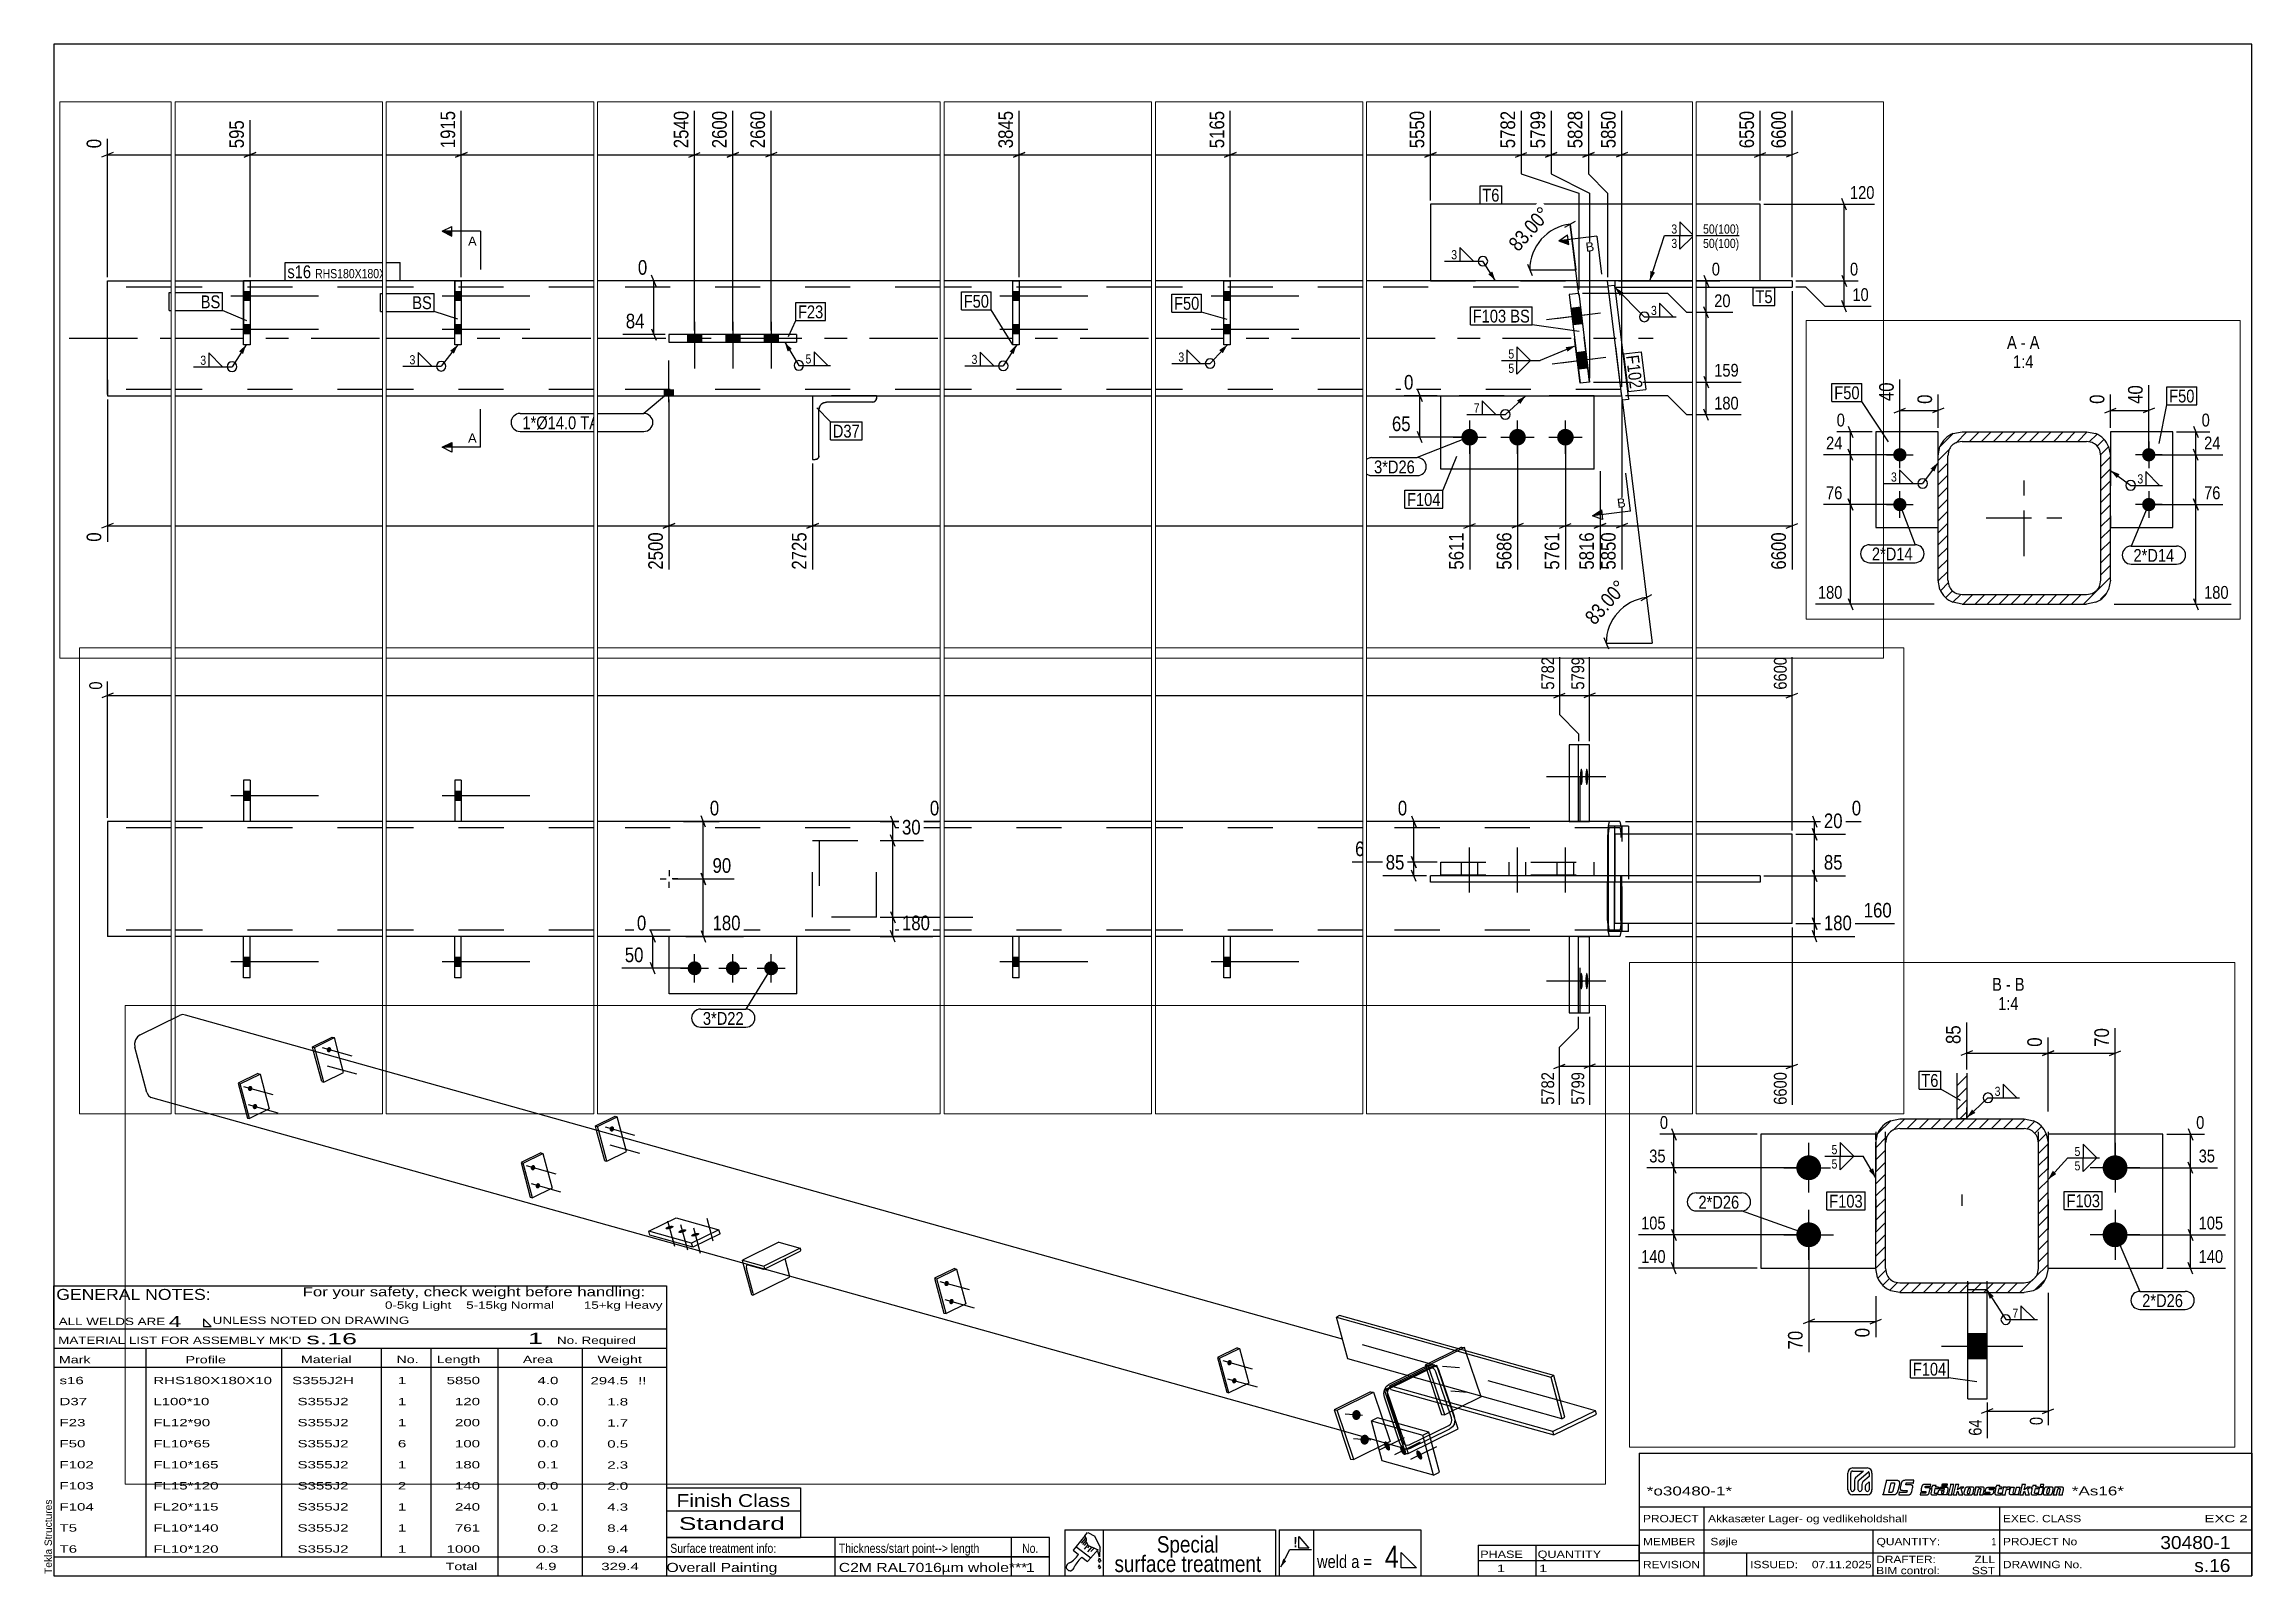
# Paper-space layout 'Layout1' of a CAD drawing. Header units: millimetres. Extents: x 2 to 579, y 5 to 405.
# The model-space entities are those that its viewports show. They can reach past a viewport. Long polylines and large blocks are cut down to what shows.
import ezdxf

# ---------------------------------------------------------------- set-up
doc = ezdxf.new("R2010")
doc.units = ezdxf.units.MM
doc.linetypes.add('DXK_LINE_DOT2', pattern=[3.9198, 1.9599, -1.9599])
doc.linetypes.add('DXK_LINE_DOT3', pattern=[5.9187, 2.979, -0.9799, 0.9799, -0.9799])
for name, color, linetype in [('GRAPHICAL_OBJECTS', 7, 'Continuous'), ('MÅLSÆTNING', 7, 'Continuous'), ('STÅL', 7, 'Continuous'), ('TEKST', 7, 'Continuous')]:
    doc.layers.add(name, color=color, linetype=linetype)
doc.layers.add('Viewport layer', color=7, linetype='Continuous', plot=False)
doc.styles.add('Arial', font='ARIAL.TTF', dxfattribs={"height": 0.2})
doc.styles.add('Arial Narrow', font='ARIALN.TTF', dxfattribs={"height": 0.2})
doc.styles.add('Arial Narrow Bold', font='ARIALNB.TTF', dxfattribs={"height": 0.2})
doc.styles.add('Arial Rounded MT Bold', font='ARLRDBD.TTF', dxfattribs={"height": 0.2})
doc.styles.add('IDAutomationHC39M', font='IDAUTOMATIONHC39M.TTF', dxfattribs={"height": 0.2})

psp = doc.layouts.get("Layout1")

# ---------------------------------------------------------------- texts
at = {"layer": 'GRAPHICAL_OBJECTS', "color": 7}
for s, height, style, width, p in [('GENERAL NOTES:', 2.8633, 'Arial Narrow', 1.4, (5.65, 77.06)), ('ALL WELDS ARE', 1.9089, 'Arial Narrow', 1.6, (6.29, 70.5)), ('UNLESS NOTED ON DRAWING', 1.9089, 'Arial Narrow', 1.6, (46.52, 70.78)), ("MATERIAL LIST FOR ASSEMBLY MK'D", 1.9089, 'Arial Narrow', 1.6, (6.15, 65.56)), ('s.16', 2.912, 'Arial Rounded MT Bold', 1.794707, (70.97, 65.47)), ('1', 2.91, 'Arial Rounded MT Bold', 1.794707, (128.86, 65.56)), ('No. Required', 1.9089, 'Arial Narrow', 1.6, (136.41, 65.56)), ('Mark', 1.909, 'Arial Narrow', 1.7, (6.34, 60.5)), ('Profile', 1.909, 'Arial Narrow', 1.7, (39.41, 60.5)), ('Material', 1.909, 'Arial Narrow', 1.7, (69.54, 60.56)), ('No.', 1.909, 'Arial Narrow', 1.7, (94.5, 60.56)), ('Length', 1.909, 'Arial Narrow', 1.7, (105, 60.56)), ('Area', 1.909, 'Arial Narrow', 1.7, (127.5, 60.56)), ('Weight', 1.909, 'Arial Narrow', 1.7, (147, 60.56)), ('PHASE', 1.909, 'Arial Narrow', 1.5, (377.5, 9.69)), ('QUANTITY', 1.909, 'Arial Narrow', 1.5, (392.5, 9.69))]:
    psp.add_text(s, height=height, dxfattribs=dict(at, style=style, width=width)).set_placement(p)
at = {"layer": 'GRAPHICAL_OBJECTS', "color": 7, "linetype": 'Continuous'}
for s, height, style, width, p in [('For your safety, check weight before handling:  ', 2.3861, 'Arial Narrow', 1.6, (70, 78)), ('0-5kg Light    5-15kg Normal        15+kg Heavy', 1.9089, 'Arial Narrow', 1.6, (91.5, 74.75)), ('4', 2.86, 'Arial Narrow', 1.794707, (35, 70)), ('s16', 1.909, 'Arial Narrow', 1.794707, (6.5, 55.06)), ('RHS180X180X10', 1.9089, 'Arial Narrow', 1.794707, (31, 55.06)), ('S355J2H', 1.909, 'Arial Narrow', 1.794707, (67.24, 55.06)), ('1', 1.91, 'Arial Narrow', 1.794707, (94.86, 55.06)), ('5850', 1.909, 'Arial Narrow', 1.794707, (107.58, 55.06)), ('4.0', 1.909, 'Arial Narrow', 1.794707, (131.32, 55.06)), ('294.5', 1.909, 'Arial Narrow', 1.794707, (145.15, 55)), ('!!', 1.909, 'Arial Narrow', 1.794707, (157.6, 55)), ('D37', 1.909, 'Arial Narrow', 1.794707, (6.5, 49.56)), ('L100*10', 1.909, 'Arial Narrow', 1.794707, (31, 49.56)), ('S355J2', 1.909, 'Arial Narrow', 1.794707, (68.66, 49.56)), ('1', 1.91, 'Arial Narrow', 1.794707, (94.86, 49.56)), ('120', 1.909, 'Arial Narrow', 1.794707, (109.77, 49.56)), ('0.0', 1.909, 'Arial Narrow', 1.794707, (131.32, 49.56)), ('1.8', 1.909, 'Arial Narrow', 1.794707, (149.53, 49.5)), ('F23', 1.909, 'Arial Narrow', 1.794707, (6.5, 44.06)), ('F50', 1.909, 'Arial Narrow', 1.794707, (6.5, 38.56)), ('FL12*90', 1.909, 'Arial Narrow', 1.794707, (31, 44.06)), ('FL10*65', 1.909, 'Arial Narrow', 1.794707, (31, 38.56)), ('S355J2', 1.909, 'Arial Narrow', 1.794707, (68.66, 44.06)), ('S355J2', 1.909, 'Arial Narrow', 1.794707, (68.66, 38.56)), ('6', 1.91, 'Arial Narrow', 1.794707, (94.86, 38.56)), ('1', 1.91, 'Arial Narrow', 1.794707, (94.86, 44.06)), ('200', 1.909, 'Arial Narrow', 1.794707, (109.77, 44.06)), ('100', 1.909, 'Arial Narrow', 1.794707, (109.77, 38.56)), ('0.0', 1.909, 'Arial Narrow', 1.794707, (131.32, 44.06)), ('0.0', 1.909, 'Arial Narrow', 1.794707, (131.32, 38.56)), ('0.5', 1.909, 'Arial Narrow', 1.794707, (149.53, 38.5)), ('1.7', 1.909, 'Arial Narrow', 1.794707, (149.53, 44)), ('F102', 1.909, 'Arial Narrow', 1.794707, (6.5, 33.06)), ('FL10*165', 1.909, 'Arial Narrow', 1.794707, (31, 33.06)), ('S355J2', 1.909, 'Arial Narrow', 1.794707, (68.66, 33.06)), ('1', 1.91, 'Arial Narrow', 1.794707, (94.86, 33.06)), ('180', 1.909, 'Arial Narrow', 1.794707, (109.77, 33.06)), ('0.1', 1.909, 'Arial Narrow', 1.794707, (131.32, 33.06)), ('2.3', 1.909, 'Arial Narrow', 1.794707, (149.53, 33)), ('F103', 1.909, 'Arial Narrow', 1.794707, (6.5, 27.56)), ('FL15*120', 1.909, 'Arial Narrow', 1.794707, (31, 27.56)), ('S355J2', 1.909, 'Arial Narrow', 1.794707, (68.66, 27.56)), ('2', 1.91, 'Arial Narrow', 1.794707, (94.86, 27.56)), ('140', 1.909, 'Arial Narrow', 1.794707, (109.77, 27.56)), ('0.0', 1.909, 'Arial Narrow', 1.794707, (131.32, 27.56)), ('2.0', 1.909, 'Arial Narrow', 1.794707, (149.53, 27.5)), ('F104', 1.909, 'Arial Narrow', 1.794707, (6.5, 22.06)), ('FL20*115', 1.909, 'Arial Narrow', 1.794707, (31, 22.06)), ('S355J2', 1.909, 'Arial Narrow', 1.794707, (68.66, 22.06)), ('1', 1.91, 'Arial Narrow', 1.794707, (94.86, 22.06)), ('240', 1.909, 'Arial Narrow', 1.794707, (109.77, 22.06)), ('0.1', 1.909, 'Arial Narrow', 1.794707, (131.32, 22.06)), ('4.3', 1.909, 'Arial Narrow', 1.794707, (149.53, 22)), ('Finish Class', 3.3405, 'Arial Narrow', 1.425378, (167.62, 23)), ('*o30480-1*', 2.333, 'IDAutomationHC39M', 1.425378, (421, 26)), ('*As16*', 2.333, 'IDAutomationHC39M', 1.425378, (532, 26.01)), ('T5', 1.909, 'Arial Narrow', 1.794707, (6.5, 16.56)), ('FL10*140', 1.909, 'Arial Narrow', 1.794707, (31, 16.56)), ('S355J2', 1.909, 'Arial Narrow', 1.794707, (68.66, 16.56)), ('1', 1.91, 'Arial Narrow', 1.794707, (94.86, 16.56)), ('761', 1.909, 'Arial Narrow', 1.794707, (109.77, 16.56)), ('0.2', 1.909, 'Arial Narrow', 1.794707, (131.32, 16.56)), ('8.4', 1.909, 'Arial Narrow', 1.794707, (149.53, 16.5)), ('Standard', 3.34, 'Arial Narrow', 1.780292, (168.26, 17)), ('PROJECT', 1.909, 'Arial Narrow', 1.425378, (420, 19)), ('Akkasæter Lager- og vedlikeholdshall', 1.9089, 'Arial Narrow', 1.425378, (437, 19)), ('EXEC. CLASS', 1.9089, 'Arial Narrow', 1.425378, (514, 19)), ('EXC 2', 1.909, 'Arial Narrow', 1.780292, (566.64, 19)), ('T6', 1.909, 'Arial Narrow', 1.794707, (6.5, 11.06)), ('FL10*120', 1.909, 'Arial Narrow', 1.794707, (31, 11.06)), ('S355J2', 1.909, 'Arial Narrow', 1.794707, (68.66, 11.06)), ('1', 1.91, 'Arial Narrow', 1.794707, (94.86, 11.06)), ('1000', 1.909, 'Arial Narrow', 1.794707, (107.58, 11.06)), ('0.3', 1.909, 'Arial Narrow', 1.794707, (131.32, 11.06)), ('9.4', 1.909, 'Arial Narrow', 1.794707, (149.53, 11)), ('MEMBER', 1.909, 'Arial Narrow', 1.425378, (420, 13)), ('Søjle', 1.909, 'Arial Narrow', 1.42538, (437.61, 13)), ('QUANTITY:', 1.909, 'Arial Narrow', 1.425378, (481, 13)), ('PROJECT No', 1.909, 'Arial Narrow', 1.425378, (514, 13)), ('30480-1', 3.397, 'Arial Rounded MT Bold', 1.1, (555.09, 12)), ('Total', 1.909, 'Arial Narrow', 1.7, (107.33, 6.5)), ('4.9', 1.909, 'Arial Narrow', 1.794707, (130.83, 6.5)), ('329.4', 1.909, 'Arial Narrow', 1.794707, (147.96, 6.5)), ('Overall Painting', 2.3861, 'Arial Narrow', 1.5, (165, 6)), ('C2M RAL7016µm whole***', 2.3861, 'Arial Narrow', 1.5, (210, 6)), ('1', 2.39, 'Arial Narrow', 1.5, (258.86, 6)), ('1', 1.91, 'Arial Narrow', 1.794707, (381.82, 6)), ('1', 1.91, 'Arial Narrow', 1.794707, (392.86, 6)), ('REVISION', 1.909, 'Arial Narrow', 1.425378, (420, 7)), ('ISSUED:', 1.909, 'Arial Narrow', 1.425378, (448, 7)), ('07.11.2025', 1.909, 'Arial Narrow', 1.425378, (464.11, 7)), ('DRAFTER:', 1.909, 'Arial Narrow', 1.425378, (480.91, 8.35)), ('BIM control:', 1.9089, 'Arial Narrow', 1.425378, (480.9, 5.44)), ('SST', 1.909, 'Arial Narrow', 1.425378, (505.88, 5.43)), ('ZLL', 1.909, 'Arial Narrow', 1.425378, (506.58, 8.35)), ('DRAWING No.', 1.9089, 'Arial Narrow', 1.425378, (514, 7)), ('s.16', 3.397, 'Arial Rounded MT Bold', 1.1, (563.96, 6))]:
    psp.add_text(s, height=height, dxfattribs=dict(at, style=style, width=width)).set_placement(p)
at = {"layer": 'GRAPHICAL_OBJECTS', "color": 174, "linetype": 'Continuous', "style": 'Arial'}
psp.add_text('Tekla Structures', height=1.9102, rotation=90, dxfattribs=at).set_placement((4.5, 5.5))
at = {"layer": 'GRAPHICAL_OBJECTS', "color": 7, "linetype": 'Continuous', "style": 'Arial Narrow'}
for s, height, p in [('Surface treatment info:', 2.3861, (166, 11)), ('Thickness/start point--> length', 2.3861, (210, 11)), ('Special', 4.295, (293.07, 11.08)), ('4', 5.73, (352.61, 7.11)), ('1', 1.91, (511.03, 13)), ('surface treatment', 4.2949, (282, 6)), ('weld a =', 3.34, (334.88, 7.06))]:
    psp.add_text(s, height=height, dxfattribs=at).set_placement(p)
at = {"layer": 'GRAPHICAL_OBJECTS', "color": 7, "style": 'Arial Narrow'}
psp.add_text('No.', height=2.386, dxfattribs=at).set_placement((257.87, 11))
at = {"layer": 'GRAPHICAL_OBJECTS', "color": 2, "linetype": 'Continuous', "style": 'Arial Narrow Bold', "width": 0.99921}
psp.add_text('!', height=2.73, dxfattribs=at).set_placement((328.73, 12.42))

msp = doc.modelspace()

# ---------------------------------------------------------------- hatches: boundary and pattern name
at = {"layer": 'STÅL', "linetype": 'Continuous'}
for points in [[(526.4, 1136.3), (526.9, 1137.7), (527.6, 1138.9), (528.5, 1140), (529.6, 1140.8), (530.7, 1141.4), (531.9, 1141.7), (533.2, 1141.6), (534.3, 1141.3), (535.3, 1140.7), (536.2, 1139.8), (536.9, 1138.8), (537.4, 1137.5), (537.6, 1136.1), (537.6, 1134.7), (537.3, 1133.2), (536.8, 1131.9), (536.1, 1130.6), (535.2, 1129.6), (534.1, 1128.7), (533, 1128.2), (531.7, 1127.9), (530.5, 1127.9), (529.4, 1128.2), (528.4, 1128.8), (527.5, 1129.7), (526.8, 1130.8), (526.3, 1132.1), (526.1, 1133.4), (526.1, 1134.9)], [(320.4, 1035.1), (320.9, 1036.5), (321.6, 1037.7), (322.5, 1038.8), (323.6, 1039.6), (324.8, 1040.2), (326, 1040.4), (327.2, 1040.4), (328.3, 1040.1), (329.4, 1039.5), (330.2, 1038.6), (330.9, 1037.5), (331.4, 1036.3), (331.6, 1034.9), (331.6, 1033.4), (331.3, 1032), (330.8, 1030.6), (330.1, 1029.4), (329.2, 1028.3), (328.1, 1027.5), (327, 1026.9), (325.8, 1026.7), (324.6, 1026.7), (323.4, 1027), (322.4, 1027.6), (321.5, 1028.5), (320.8, 1029.6), (320.3, 1030.8), (320.1, 1032.2), (320.1, 1033.6)], [(333, 987.9), (333.5, 989.3), (334.3, 990.5), (335.2, 991.6), (336.2, 992.4), (337.4, 993), (338.6, 993.2), (339.8, 993.2), (341, 992.9), (342, 992.3), (342.9, 991.4), (343.6, 990.3), (344.1, 989.1), (344.3, 987.7), (344.3, 986.2), (344, 984.8), (343.5, 983.4), (342.8, 982.2), (341.8, 981.1), (340.8, 980.3), (339.6, 979.7), (338.4, 979.5), (337.2, 979.5), (336.1, 979.8), (335, 980.4), (334.1, 981.3), (333.4, 982.4), (333, 983.6), (332.7, 985), (332.8, 986.4)], [(1265.1, 929.5), (1265.6, 930.8), (1266.3, 932.1), (1267.2, 933.1), (1268.3, 934), (1269.4, 934.5), (1270.7, 934.8), (1271.9, 934.8), (1273, 934.5), (1274, 933.9), (1274.9, 933), (1275.6, 931.9), (1276.1, 930.7), (1276.3, 929.3), (1276.3, 927.8), (1276, 926.4), (1275.5, 925), (1274.8, 923.8), (1273.9, 922.7), (1272.8, 921.9), (1271.7, 921.3), (1270.5, 921), (1269.2, 921.1), (1268.1, 921.4), (1267.1, 922), (1266.2, 922.9), (1265.5, 924), (1265, 925.2), (1264.8, 926.6), (1264.8, 928)], [(1059.1, 828.2), (1059.6, 829.6), (1060.3, 830.9), (1061.2, 831.9), (1062.3, 832.7), (1063.5, 833.3), (1064.7, 833.6), (1065.9, 833.6), (1067, 833.3), (1068.1, 832.6), (1068.9, 831.8), (1069.6, 830.7), (1070.1, 829.4), (1070.3, 828), (1070.3, 826.6), (1070.1, 825.2), (1069.5, 823.8), (1068.8, 822.6), (1067.9, 821.5), (1066.8, 820.7), (1065.7, 820.1), (1064.5, 819.8), (1063.3, 819.8), (1062.1, 820.2), (1061.1, 820.8), (1060.2, 821.6), (1059.5, 822.7), (1059, 824), (1058.8, 825.4), (1058.8, 826.8)], [(1071.7, 781), (1072.2, 782.4), (1073, 783.7), (1073.9, 784.7), (1074.9, 785.5), (1076.1, 786.1), (1077.3, 786.4), (1078.5, 786.4), (1079.7, 786.1), (1080.7, 785.4), (1081.6, 784.6), (1082.3, 783.5), (1082.8, 782.2), (1083, 780.8), (1083, 779.4), (1082.7, 778), (1082.2, 776.6), (1081.5, 775.4), (1080.5, 774.3), (1079.5, 773.5), (1078.3, 772.9), (1077.1, 772.6), (1075.9, 772.6), (1074.8, 773), (1073.7, 773.6), (1072.8, 774.4), (1072.1, 775.5), (1071.7, 776.8), (1071.4, 778.2), (1071.5, 779.6)], [(1422, 666.8), (1419.7, 666.3), (1417.6, 666), (1415.5, 665.8), (1413.8, 665.9), (1412.3, 666.1), (1411.2, 666.6), (1410.5, 667.2), (1410.3, 668), (1410.6, 668.8), (1411.3, 669.8), (1412.5, 670.7), (1414, 671.7), (1415.8, 672.6), (1417.8, 673.4), (1420, 674.1), (1422.3, 674.6), (1424.4, 674.9), (1426.5, 675), (1428.2, 675), (1429.7, 674.7), (1430.8, 674.3), (1431.5, 673.6), (1431.7, 672.9), (1431.4, 672), (1430.7, 671.1), (1429.5, 670.1), (1428, 669.2), (1426.2, 668.3), (1424.2, 667.5)], [(1455.6, 657.4), (1453.3, 656.9), (1451.1, 656.5), (1449.1, 656.4), (1447.3, 656.5), (1445.9, 656.7), (1444.8, 657.2), (1444.1, 657.8), (1443.9, 658.6), (1444.2, 659.4), (1444.9, 660.4), (1446, 661.3), (1447.5, 662.3), (1449.4, 663.2), (1451.4, 664), (1453.6, 664.7), (1455.8, 665.2), (1458, 665.5), (1460, 665.6), (1461.8, 665.6), (1463.3, 665.3), (1464.4, 664.9), (1465, 664.2), (1465.2, 663.5), (1465, 662.6), (1464.3, 661.7), (1463.1, 660.7), (1461.6, 659.8), (1459.8, 658.9), (1457.7, 658.1)], [(1489.1, 648), (1486.9, 647.5), (1484.7, 647.1), (1482.7, 647), (1480.9, 647.1), (1479.4, 647.3), (1478.4, 647.8), (1477.7, 648.4), (1477.5, 649.2), (1477.7, 650), (1478.5, 651), (1479.6, 651.9), (1481.1, 652.9), (1482.9, 653.8), (1485, 654.6), (1487.2, 655.3), (1489.4, 655.8), (1491.6, 656.1), (1493.6, 656.2), (1495.4, 656.2), (1496.9, 655.9), (1498, 655.5), (1498.6, 654.8), (1498.8, 654.1), (1498.6, 653.2), (1497.8, 652.3), (1496.7, 651.3), (1495.2, 650.4), (1493.4, 649.5), (1491.3, 648.7)], [(39282.6, 560.1), (39282.6, 574.1), (39272.6, 574.1), (39272.6, 560.1)], [(40602.6, 560.1), (40602.6, 574.1), (40592.6, 574.1), (40592.6, 560.1)], [(42532.6, 560.1), (42532.6, 574.1), (42522.6, 574.1), (42522.6, 560.1)], [(43852.6, 560.1), (43852.6, 574.1), (43842.6, 574.1), (43842.6, 560.1)], [(2139.2, 525.8), (2139.7, 527.2), (2140.4, 528.4), (2141.3, 529.5), (2142.4, 530.3), (2143.5, 530.9), (2144.7, 531.2), (2145.9, 531.1), (2147.1, 530.8), (2148.1, 530.2), (2149, 529.4), (2149.7, 528.3), (2150.2, 527), (2150.4, 525.6), (2150.4, 524.2), (2150.1, 522.7), (2149.6, 521.4), (2148.9, 520.1), (2148, 519.1), (2146.9, 518.2), (2145.8, 517.7), (2144.5, 517.4), (2143.3, 517.4), (2142.2, 517.7), (2141.2, 518.3), (2140.3, 519.2), (2139.6, 520.3), (2139.1, 521.6), (2138.9, 522.9), (2138.9, 524.4)], [(29722.9, 528.2), (29723, 530.9), (29723.1, 533.5), (29723.4, 535.8), (29723.7, 537.8), (29724.1, 539.4), (29724.5, 540.5), (29725, 541.1), (29725.5, 541.1), (29726, 540.5), (29726.4, 539.4), (29726.8, 537.8), (29727.2, 535.8), (29727.4, 533.5), (29727.5, 530.9), (29727.6, 528.2), (29727.5, 525.5), (29727.4, 522.9), (29727.2, 520.5), (29726.8, 518.5), (29726.4, 516.9), (29726, 515.8), (29725.5, 515.2), (29725, 515.2), (29724.5, 515.8), (29724.1, 516.9), (29723.7, 518.5), (29723.4, 520.5), (29723.1, 522.9), (29723, 525.5)], [(29731.5, 528.2), (29731.5, 530.9), (29731.7, 533.5), (29731.9, 535.8), (29732.3, 537.8), (29732.6, 539.4), (29733.1, 540.5), (29733.6, 541.1), (29734, 541.1), (29734.5, 540.5), (29734.9, 539.4), (29735.3, 537.8), (29735.7, 535.8), (29735.9, 533.5), (29736, 530.9), (29736.1, 528.2), (29736, 525.5), (29735.9, 522.9), (29735.7, 520.5), (29735.3, 518.5), (29734.9, 516.9), (29734.5, 515.8), (29734, 515.2), (29733.6, 515.2), (29733.1, 515.8), (29732.6, 516.9), (29732.3, 518.5), (29731.9, 520.5), (29731.7, 522.9), (29731.5, 525.5)], [(44475.7, 523.9), (44472.5, 549.7), (44457.7, 547.8), (44460.8, 522)], [(39282.6, 508.1), (39282.6, 522.1), (39272.6, 522.1), (39272.6, 508.1)], [(40602.6, 508.1), (40602.6, 522.1), (40592.6, 522.1), (40592.6, 508.1)], [(42532.6, 508.1), (42532.6, 522.1), (42522.6, 522.1), (42522.6, 508.1)], [(43852.6, 508.1), (43852.6, 522.1), (43842.6, 522.1), (43842.6, 508.1)], [(24533.8, 491.2), (24533.8, 505.2), (24523.8, 505.2), (24523.8, 491.2)], [(24533.8, 491.2), (24533.8, 505.2), (24523.8, 505.2), (24523.8, 491.2)], [(25853.8, 491.2), (25853.8, 505.2), (25843.8, 505.2), (25843.8, 491.2)], [(25853.8, 491.2), (25853.8, 505.2), (25843.8, 505.2), (25843.8, 491.2)], [(41238.6, 507.1), (41216.6, 507.1), (41216.6, 495.1), (41238.6, 495.1)], [(41298.6, 507.1), (41276.6, 507.1), (41276.6, 495.1), (41298.6, 495.1)], [(41358.6, 507.1), (41336.6, 507.1), (41336.6, 495.1), (41358.6, 495.1)], [(2151.8, 478.6), (2152.3, 480), (2153, 481.2), (2154, 482.3), (2155, 483.1), (2156.2, 483.7), (2157.4, 484), (2158.6, 484), (2159.7, 483.6), (2160.8, 483), (2161.7, 482.2), (2162.4, 481.1), (2162.8, 479.8), (2163.1, 478.4), (2163, 477), (2162.8, 475.6), (2162.3, 474.2), (2161.5, 472.9), (2160.6, 471.9), (2159.6, 471), (2158.4, 470.5), (2157.2, 470.2), (2156, 470.2), (2154.8, 470.5), (2153.8, 471.2), (2152.9, 472), (2152.2, 473.1), (2151.7, 474.4), (2151.5, 475.7), (2151.5, 477.2)], [(44484.2, 454.4), (44481.1, 480.2), (44466.2, 478.4), (44469.3, 452.6)], [(41194.6, 421.1), (41180.6, 421.1), (41180.6, 411.1), (41194.6, 411.1)], [(44299.1, 359.1, -1), (44299.1, 333.1, -1)], [(44374.1, 359.1, -1), (44374.1, 333.1, -1)], [(44449.1, 359.1, -1), (44449.1, 333.1, -1)], [(2877.9, 319), (2878.4, 320.4), (2879.1, 321.6), (2880, 322.7), (2881.1, 323.5), (2882.2, 324.1), (2883.4, 324.3), (2884.7, 324.3), (2885.8, 324), (2886.8, 323.4), (2887.7, 322.5), (2888.4, 321.4), (2888.9, 320.2), (2889.1, 318.8), (2889.1, 317.3), (2888.8, 315.9), (2888.3, 314.5), (2887.6, 313.3), (2886.7, 312.2), (2885.6, 311.4), (2884.5, 310.8), (2883.2, 310.6), (2882, 310.6), (2880.9, 310.9), (2879.9, 311.5), (2879, 312.4), (2878.3, 313.5), (2877.8, 314.7), (2877.6, 316.1), (2877.6, 317.5)], [(15591.6, 305, -1), (15591.6, 279, -1)], [(15911.6, 279, -1), (15911.6, 305, -1)], [(2890.5, 271.8), (2891, 273.2), (2891.8, 274.4), (2892.7, 275.5), (2893.7, 276.3), (2894.9, 276.9), (2896.1, 277.1), (2897.3, 277.1), (2898.4, 276.8), (2899.5, 276.2), (2900.4, 275.3), (2901.1, 274.2), (2901.5, 273), (2901.8, 271.6), (2901.8, 270.1), (2901.5, 268.7), (2901, 267.3), (2900.2, 266.1), (2899.3, 265), (2898.3, 264.2), (2897.1, 263.6), (2895.9, 263.4), (2894.7, 263.4), (2893.5, 263.7), (2892.5, 264.3), (2891.6, 265.2), (2890.9, 266.3), (2890.4, 267.5), (2890.2, 268.9), (2890.2, 270.3)], [(15591.6, 235, -1), (15591.6, 209, -1)], [(15911.6, 209, -1), (15911.6, 235, -1)], [(24523.8, 245.2), (24523.8, 231.2), (24533.8, 231.2), (24533.8, 245.2)], [(24523.8, 245.2), (24523.8, 231.2), (24533.8, 231.2), (24533.8, 245.2)], [(25843.8, 245.2), (25843.8, 231.2), (25853.8, 231.2), (25853.8, 245.2)], [(25843.8, 245.2), (25843.8, 231.2), (25853.8, 231.2), (25853.8, 245.2)], [(26478.8, 239.2, -1), (26478.8, 217.2, -1)], [(26538.8, 239.2, -1), (26538.8, 217.2, -1)], [(26598.8, 239.2, -1), (26598.8, 217.2, -1)], [(27773.8, 245.2), (27773.8, 231.2), (27783.8, 231.2), (27783.8, 245.2)], [(27773.8, 245.2), (27773.8, 231.2), (27783.8, 231.2), (27783.8, 245.2)], [(29093.8, 245.2), (29093.8, 231.2), (29103.8, 231.2), (29103.8, 245.2)], [(29093.8, 245.2), (29093.8, 231.2), (29103.8, 231.2), (29103.8, 245.2)], [(29722.9, 208.2), (29723, 210.9), (29723.1, 213.5), (29723.4, 215.8), (29723.7, 217.8), (29724.1, 219.4), (29724.5, 220.5), (29725, 221.1), (29725.5, 221.1), (29726, 220.5), (29726.4, 219.4), (29726.8, 217.8), (29727.2, 215.8), (29727.4, 213.5), (29727.5, 210.9), (29727.6, 208.2), (29727.5, 205.5), (29727.4, 202.9), (29727.2, 200.5), (29726.8, 198.5), (29726.4, 196.9), (29726, 195.8), (29725.5, 195.2), (29725, 195.2), (29724.5, 195.8), (29724.1, 196.9), (29723.7, 198.5), (29723.4, 200.5), (29723.1, 202.9), (29723, 205.5)], [(29731.5, 208.2), (29731.5, 210.9), (29731.7, 213.5), (29731.9, 215.8), (29732.3, 217.8), (29732.6, 219.4), (29733.1, 220.5), (29733.6, 221.1), (29734, 221.1), (29734.5, 220.5), (29734.9, 219.4), (29735.3, 217.8), (29735.7, 215.8), (29735.9, 213.5), (29736, 210.9), (29736.1, 208.2), (29736, 205.5), (29735.9, 202.9), (29735.7, 200.5), (29735.3, 198.5), (29734.9, 196.9), (29734.5, 195.8), (29734, 195.2), (29733.6, 195.2), (29733.1, 195.8), (29732.6, 196.9), (29732.3, 198.5), (29731.9, 200.5), (29731.7, 202.9), (29731.5, 205.5)], [(3203.8, 181.8), (3204.2, 184.4), (3205.2, 187), (3206.5, 189.2), (3208.2, 191.1), (3210.2, 192.5), (3212.4, 193.4), (3214.7, 193.8), (3217, 193.6), (3219.2, 192.9), (3221.2, 191.6), (3222.9, 189.8), (3224.3, 187.7), (3225.3, 185.2), (3225.7, 182.6), (3225.8, 179.9), (3225.3, 177.2), (3224.4, 174.7), (3223, 172.5), (3221.3, 170.6), (3219.3, 169.1), (3217.1, 168.2), (3214.8, 167.9), (3212.5, 168.1), (3210.3, 168.8), (3208.3, 170.1), (3206.6, 171.8), (3205.2, 174), (3204.3, 176.4), (3203.8, 179.1)], [(9416.5, 178.6, -1), (9416.5, 164.6, -1)], [(9676.5, 164.6, -1), (9676.5, 178.6, -1)], [(3225.4, 117.4), (3225.9, 120), (3226.8, 122.6), (3228.2, 124.8), (3229.9, 126.7), (3231.9, 128.1), (3234.1, 129), (3236.4, 129.4), (3238.7, 129.2), (3240.9, 128.5), (3242.9, 127.2), (3244.6, 125.4), (3246, 123.3), (3246.9, 120.8), (3247.4, 118.2), (3247.4, 115.5), (3247, 112.8), (3246, 110.3), (3244.7, 108.1), (3243, 106.2), (3241, 104.7), (3238.8, 103.8), (3236.5, 103.5), (3234.2, 103.7), (3232, 104.4), (3230, 105.7), (3228.2, 107.4), (3226.9, 109.6), (3225.9, 112), (3225.4, 114.7)], [(9416.5, 126.6, -1), (9416.5, 112.6, -1)], [(9676.5, 112.6, -1), (9676.5, 126.6, -1)], [(15777.8, 92.8), (15777.8, 118.8), (15757.8, 118.8), (15757.8, 92.8)], [(3300.4, 102.6), (3301.4, 100.1), (3302.2, 97.7), (3302.7, 95.3), (3302.8, 93.1), (3302.6, 91.2), (3302, 89.7), (3301.2, 88.6), (3300, 88.1), (3298.6, 88), (3297.1, 88.5), (3295.5, 89.5), (3293.8, 90.9), (3292.2, 92.7), (3290.7, 94.9), (3289.4, 97.2), (3288.3, 99.7), (3287.5, 102.2), (3287.1, 104.6), (3287, 106.8), (3287.2, 108.7), (3287.7, 110.2), (3288.6, 111.3), (3289.8, 111.8), (3291.1, 111.9), (3292.7, 111.4), (3294.3, 110.4), (3296, 109), (3297.6, 107.1), (3299.1, 105)], [(3342.3, 90.9), (3343.4, 88.4), (3344.2, 85.9), (3344.7, 83.5), (3344.8, 81.3), (3344.6, 79.4), (3344, 77.9), (3343.1, 76.9), (3342, 76.3), (3340.6, 76.3), (3339.1, 76.7), (3337.5, 77.7), (3335.8, 79.1), (3334.2, 81), (3332.7, 83.1), (3331.4, 85.5), (3330.3, 88), (3329.5, 90.5), (3329.1, 92.9), (3328.9, 95.1), (3329.2, 96.9), (3329.7, 98.5), (3330.6, 99.5), (3331.7, 100.1), (3333.1, 100.1), (3334.6, 99.6), (3336.3, 98.7), (3337.9, 97.2), (3339.5, 95.4), (3341, 93.2)], [(3384.3, 79.1), (3385.4, 76.6), (3386.2, 74.2), (3386.6, 71.8), (3386.8, 69.6), (3386.5, 67.7), (3386, 66.2), (3385.1, 65.1), (3384, 64.5), (3382.6, 64.5), (3381.1, 65), (3379.4, 66), (3377.8, 67.4), (3376.2, 69.2), (3374.7, 71.4), (3373.3, 73.7), (3372.3, 76.2), (3371.5, 78.7), (3371, 81.1), (3370.9, 83.3), (3371.1, 85.2), (3371.7, 86.7), (3372.6, 87.8), (3373.7, 88.3), (3375.1, 88.4), (3376.6, 87.9), (3378.2, 86.9), (3379.9, 85.5), (3381.5, 83.6), (3383, 81.5)]]:
    msp.add_hatch(color=96, dxfattribs=at).paths.add_polyline_path(points)
h = msp.add_hatch(dxfattribs=at)
h.set_pattern_fill('', scale=2.8, style=0, pattern_type=0)
h.set_pattern_definition([(45, (15746.5965, 390.66), (-6.2862, 6.2862), [])])
h.paths.add_polyline_path([(15756.6, 390.7), (15746.6, 390.7), (15746.6, 343.1), (15756.6, 343.1)])
h = msp.add_hatch(dxfattribs=at)
h.set_pattern_fill('', scale=2.8, style=0, pattern_type=0)
h.set_pattern_definition([(45, (15839.6934, 327.51), (-6.28618, 6.28618), [])])
h.paths.add_polyline_path([(15841.6, 317.9), (15839.7, 327.5), (15834.3, 335.7), (15826.2, 341.1), (15816.6, 343.1), (15686.6, 343.1), (15677, 341.1), (15668.9, 335.7), (15663.5, 327.5), (15661.6, 317.9), (15661.6, 186.9), (15663.5, 177.3), (15668.9, 169.1), (15677, 163.6), (15686.6, 161.7), (15816.6, 161.7), (15826.2, 163.6), (15834.3, 169.1), (15839.7, 177.3), (15841.6, 186.9)])
h.paths.add_polyline_path([(15830.5, 181.1), (15827.2, 176.2), (15822.3, 172.9), (15816.6, 171.8), (15686.6, 171.8), (15680.9, 172.9), (15676, 176.2), (15672.7, 181.1), (15671.6, 186.9), (15671.6, 317.9), (15672.7, 323.7), (15676, 328.6), (15680.9, 331.8), (15686.6, 333), (15816.6, 333), (15822.3, 331.8), (15827.2, 328.6), (15830.5, 323.7), (15831.6, 317.9), (15831.6, 186.9)])
h = msp.add_hatch(dxfattribs=at)
h.set_pattern_fill('', scale=2.8, style=0, pattern_type=0)
h.set_pattern_definition([(45, (9634.608, 180.167), (-6.28618, 6.28618), [])])
h.paths.add_polyline_path([(9636.5, 170.6), (9634.6, 180.2), (9629.2, 188.3), (9621.1, 193.7), (9611.5, 195.6), (9481.5, 195.6), (9471.9, 193.7), (9463.8, 188.3), (9458.4, 180.2), (9456.5, 170.6), (9456.5, 40.6), (9458.4, 31), (9463.8, 22.9), (9471.9, 17.5), (9481.5, 15.6), (9611.5, 15.6), (9621.1, 17.5), (9629.2, 22.9), (9634.6, 31), (9636.5, 40.6)])
h.paths.add_polyline_path([(9625.4, 34.9), (9622.1, 30), (9617.3, 26.7), (9611.5, 25.6), (9481.5, 25.6), (9475.8, 26.7), (9470.9, 30), (9467.7, 34.9), (9466.5, 40.6), (9466.5, 170.6), (9467.7, 176.3), (9470.9, 181.2), (9475.8, 184.5), (9481.5, 185.6), (9611.5, 185.6), (9617.3, 184.5), (9622.1, 181.2), (9625.4, 176.3), (9626.5, 170.6), (9626.5, 40.6)])
at = {"layer": 'TEKST', "linetype": 'Continuous'}
for color, points in [(30, [(40587.6, 668.7), (40587.6, 661.2), (40572.6, 668.7)]), (3, [(44334.6, 605.8), (44339.5, 591.1), (44328.3, 601.7)]), (3, [(44589.5, 604.2), (44581.3, 591.1), (44582.4, 606.5)]), (3, [(44534.3, 567.8), (44526.4, 581.1), (44539.6, 573.1)]), (3, [(39265.4, 480.6), (39276.7, 491.1), (39271.7, 476.5)]), (3, [(39265.4, 480.6), (39276.7, 491.1), (39271.7, 476.5)]), (3, [(40585.2, 481.6), (40597.4, 491.1), (40591.1, 477)]), (3, [(40585.2, 481.6), (40597.4, 491.1), (40591.1, 477)]), (3, [(41373.5, 480.4), (41368.9, 495.1), (41379.9, 484.3)]), (3, [(42517.7, 480.5), (42528.9, 491.1), (42524, 476.4)]), (3, [(43835.2, 482.7), (43848.2, 491.1), (43840.7, 477.6)]), (3, [(44449.5, 487.1), (44464.8, 489.4), (44452.4, 480.2)]), (3, [(44373.3, 403.7), (44386.9, 411.1), (44378.4, 398.2)]), (3, [(15765.6, 349.3), (15756.6, 344.3), (15762.2, 352.9)]), (30, [(40587.6, 337.8), (40587.6, 330.3), (40572.6, 330.3)]), (3, [(15658.8, 291.4), (15661.6, 281.5), (15654.4, 288.9)]), (3, [(15850.2, 285.5), (15841.6, 279.8), (15846.5, 288.9)]), (30, [(44505.5, 232.1), (44506.4, 224.6), (44491.5, 222.8)]), (3, [(9448.6, 157.1), (9456.5, 163.7), (9452.6, 154.1)]), (3, [(15780.6, 155.1), (15777.3, 164.8), (15784.8, 157.8)]), (3, [(9643.1, 147.3), (9636.5, 155.3), (9646, 151.3)])]:
    msp.add_hatch(color=color, dxfattribs=at).paths.add_polyline_path(points)

# ---------------------------------------------------------------- linework, layer by layer
at = {"layer": 'MÅLSÆTNING', "color": 7, "linetype": 'Continuous'}
for p, q in [((40602.6, 597.1), (40602.6, 857.4)), ((40602.6, 597.1), (40602.6, 857.4)), ((41227.6, 513.1), (41227.6, 857.4)), ((41227.6, 513.1), (41227.6, 857.4)), ((41287.6, 513.1), (41287.6, 857.4)), ((41287.6, 513.1), (41287.6, 857.4)), ((41347.6, 513.1), (41347.6, 857.4)), ((42532.6, 597.1), (42532.6, 857.4)), ((42532.6, 597.1), (42532.6, 857.4)), ((43852.6, 597.1), (43852.6, 857.4)), ((43852.6, 597.1), (43852.6, 857.4)), ((44237.6, 717.1), (44237.6, 857.4)), ((44379.9, 857.4), (44379.9, 758.7)), ((44426.9, 857.4), (44426.9, 758.7)), ((44426.9, 857.4), (44426.9, 758.7)), ((44485.3, 857.4), (44485.3, 758.7)), ((44537.4, 425.3), (44537.4, 857.4)), ((44537.4, 425.3), (44537.4, 857.4)), ((45237.6, 717.1), (45237.6, 857.4)), ((45237.6, 717.1), (45237.6, 857.4)), ((45287.6, 597.1), (45287.6, 857.4)), ((39282.6, 597.1), (39282.6, 842.8)), ((39282.6, 597.1), (39282.6, 842.8)), ((38687.6, 597.1), (38687.6, 813.5)), ((38696.6, 792.3), (38678.6, 785.1)), ((38687.6, 788.7), (39282.6, 788.7)), ((39291.6, 792.3), (39273.6, 785.1)), ((39273.6, 785.1), (39291.6, 792.3)), ((39282.6, 788.7), (40602.6, 788.7)), ((40611.6, 792.3), (40593.6, 785.1)), ((40593.6, 785.1), (40611.6, 792.3)), ((40602.6, 788.7), (41227.6, 788.7)), ((41218.6, 785.1), (41236.6, 792.3)), ((41218.6, 785.1), (41236.6, 792.3)), ((41227.6, 788.7), (41287.6, 788.7)), ((41278.6, 785.1), (41296.6, 792.3)), ((41296.6, 792.3), (41278.6, 785.1)), ((41287.6, 788.7), (41347.6, 788.7)), ((41356.6, 792.3), (41338.6, 785.1)), ((42541.6, 792.3), (42523.6, 785.1)), ((42523.6, 785.1), (42541.6, 792.3)), ((42532.6, 788.7), (43852.6, 788.7)), ((43861.6, 792.3), (43843.6, 785.1)), ((43843.6, 785.1), (43861.6, 792.3)), ((43852.6, 788.7), (44237.6, 788.7)), ((44228.6, 785.1), (44246.6, 792.3)), ((44370.9, 785.1), (44388.9, 792.3)), ((44379.9, 788.7), (44426.9, 788.7)), ((44417.9, 785.1), (44435.9, 792.3)), ((44426.9, 788.7), (44485.3, 788.7)), ((44494.3, 792.3), (44476.3, 785.1)), ((44546.4, 792.3), (44528.4, 785.1)), ((44546.4, 792.3), (44528.4, 785.1)), ((44537.4, 788.7), (45237.6, 788.7)), ((45228.6, 785.1), (45246.6, 792.3)), ((45237.6, 788.7), (45287.6, 788.7)), ((45296.6, 792.3), (45278.6, 785.1)), ((44426.9, 758.7), (44486.9, 728.7)), ((44485.3, 758.7), (44515.3, 728.7)), ((44485.3, 758.7), (44515.3, 728.7)), ((29691, 715.9), (29691, 625.8)), ((29691, 715.9), (29691, 625.8)), ((29738.1, 584.2), (29738.1, 715.9)), ((30538.8, 444.2), (30538.8, 715.9)), ((44469.9, 728.7), (44469.9, 577.5)), ((44469.9, 728.7), (44469.9, 577.5)), ((44486.9, 728.7), (44486.9, 438.6)), ((44486.9, 728.7), (44486.9, 438.6)), ((44515.3, 728.7), (44515.3, 597.1)), ((44515.3, 728.7), (44515.3, 597.1)), ((45373, 702.1), (45365.8, 720.1)), ((45243.6, 711.1), (45416.8, 711.1)), ((45369.4, 591.1), (45369.4, 711.1)), ((23938.8, 464.2), (23938.8, 677.6)), ((44448, 675.3), (44465, 684.7)), ((44470.2, 568.5), (44456.5, 680)), ((44456.5, 680), (44465.3, 608.5)), ((23947.8, 659.4), (23929.8, 652.2)), ((23938.8, 655.8), (29691, 655.8)), ((29682, 652.2), (29700, 659.4)), ((29691, 655.8), (29738.1, 655.8)), ((29747.1, 659.4), (29729.1, 652.2)), ((30529.8, 652.2), (30547.8, 659.4)), ((29691, 625.8), (29721, 595.8)), ((29691, 625.8), (29721, 595.8)), ((41167.3, 582.1), (41160.1, 600.1)), ((44389.7, 617.5), (44396.9, 599.5)), ((44393.3, 608.5), (44465.3, 608.5)), ((45149.3, 600.1), (45156.5, 582.1)), ((45365.8, 600.1), (45373, 582.1)), ((45365.8, 600.1), (45373, 582.1)), ((29721, 595.8), (29721, 584.2)), ((29721, 595.8), (29721, 584.2)), ((41193.3, 591.1), (41138.9, 591.1)), ((41163.7, 507.1), (41163.7, 591.1)), ((44532.4, 591.1), (45174.7, 591.1)), ((45152.9, 541.5), (45152.9, 591.1)), ((45293.6, 591.1), (45391.2, 591.1)), ((45293.6, 591.1), (45391.2, 591.1)), ((45309.4, 581.1), (45293.6, 581.1)), ((45339.4, 551.1), (45309.4, 581.1)), ((45369.4, 551.1), (45369.4, 591.1)), ((44609.4, 571.5), (44475.9, 571.5)), ((44609.4, 571.5), (44475.9, 571.5)), ((44639.4, 541.5), (44609.4, 571.5)), ((44639.4, 541.5), (44609.4, 571.5)), ((45287.6, 575.1), (45287.6, 138.6)), ((45373, 542.1), (45365.8, 560.1)), ((45195.1, 541.5), (44639.4, 541.5)), ((45195.1, 541.5), (44639.4, 541.5)), ((45156.5, 532.5), (45149.3, 550.5)), ((45156.5, 532.5), (45149.3, 550.5)), ((45152.9, 432.6), (45152.9, 541.5)), ((45411.6, 551.1), (45339.4, 551.1)), ((41160.1, 516.1), (41167.3, 498.1)), ((41181.6, 507.1), (41115.5, 507.1)), ((26496.1, 449.2), (26488.9, 467.2)), ((26785.7, 467.2), (26792.9, 449.2)), ((29459, 467.2), (29466.2, 449.2)), ((30570.6, 467.2), (30577.8, 449.2)), ((15756.6, 394.7), (15756.6, 443.7)), ((26461.3, 458.2), (26517.3, 458.2)), ((26769.8, 458.2), (26862.1, 458.2)), ((26789.3, 428.2), (26789.3, 458.2)), ((29500.4, 458.2), (29437.7, 458.2)), ((29462.6, 394.4), (29462.6, 458.2)), ((29794.5, 458.2), (30647, 458.2)), ((30544.8, 438.2), (30622.4, 438.2)), ((30544.8, 438.2), (30622.4, 438.2)), ((30577.8, 429.2), (30570.6, 447.2)), ((30570.6, 447.2), (30577.8, 429.2)), ((30574.2, 438.2), (30574.2, 458.2)), ((45149.3, 441.6), (45156.5, 423.6)), ((45149.3, 441.6), (45156.5, 423.6)), ((15841.6, 350.7), (15841.6, 428.1)), ((15841.6, 350.7), (15841.6, 428.1)), ((15911.6, 296), (15911.6, 437.9)), ((26769.8, 428.2), (26837.5, 428.2)), ((26769.8, 428.2), (26837.5, 428.2)), ((26792.9, 419.2), (26785.7, 437.2)), ((26792.9, 419.2), (26785.7, 437.2)), ((44217.5, 420.1), (44224.7, 402.1)), ((44492.9, 432.6), (45207.9, 432.6)), ((44492.9, 432.6), (45207.9, 432.6)), ((45152.9, 381.1), (45152.9, 432.6)), ((15762.6, 414), (15750.6, 409.2)), ((15756.6, 411.6), (15841.6, 411.6)), ((15847.6, 414), (15835.6, 409.2)), ((15835.6, 409.2), (15847.6, 414)), ((15841.6, 411.6), (15911.6, 411.6)), ((15905.6, 409.2), (15917.6, 414)), ((29499.2, 394.4), (29294.9, 394.4)), ((29499.2, 394.4), (29294.9, 394.4)), ((29466.2, 385.4), (29459, 403.4)), ((29459, 403.4), (29466.2, 385.4)), ((29462.6, 373.2), (29462.6, 394.4)), ((38687.6, 405.1), (38687.6, 182.4)), ((41187.6, 405.1), (41187.6, 138.6)), ((44248.1, 411.1), (44196.3, 411.1)), ((44221.1, 346.1), (44221.1, 411.1)), ((44538.1, 405.2), (44576.2, 94.9)), ((44609.4, 411.1), (44543.4, 411.1)), ((44639.4, 381.1), (44609.4, 411.1)), ((26496.1, 359.2), (26488.9, 377.2)), ((29482.8, 373.2), (29414.4, 373.2)), ((29466.2, 364.2), (29459, 382.2)), ((30494.8, 373.2), (30622.4, 373.2)), ((30570.6, 382.2), (30577.8, 364.2)), ((30574.2, 298.2), (30574.2, 373.2)), ((45207.9, 381.1), (44639.4, 381.1)), ((45156.5, 372.1), (45149.3, 390.1)), ((26444.8, 368.2), (26540.7, 368.2)), ((26492.5, 278.2), (26492.5, 368.2)), ((44293.1, 346.1), (44172.9, 346.1)), ((44224.7, 337.1), (44217.5, 355.1)), ((15537.6, 327), (15436.1, 327)), ((15965.6, 327), (16004.9, 327)), ((44299.1, 340.1), (44299.1, 138.6)), ((44374.1, 340.1), (44374.1, 138.6)), ((44449.1, 340.1), (44449.1, 138.6)), ((44449.1, 340.1), (44449.1, 138.6)), ((26769.8, 308.2), (27711, 308.2)), ((26785.7, 317.2), (26792.9, 299.2)), ((26789.3, 278.2), (26789.3, 308.2)), ((30577.8, 289.2), (30570.6, 307.2)), ((30570.6, 307.2), (30577.8, 289.2)), ((41412.6, 305.1), (41412.6, 138.6)), ((41412.6, 305.1), (41412.6, 138.6)), ((15587.6, 292), (15422.5, 292)), ((15453, 286), (15448.2, 298)), ((15450.6, 222), (15450.6, 292)), ((15915.6, 292), (16018.5, 292)), ((15992.7, 286), (15987.9, 298)), ((26432.8, 278.2), (26388.5, 278.2)), ((26409.7, 287.2), (26416.9, 269.2)), ((26413.3, 228.2), (26413.3, 278.2)), ((26465, 278.2), (26555.3, 278.2)), ((26488.9, 287.2), (26496.1, 269.2)), ((26769.8, 278.2), (26852.1, 278.2)), ((26792.9, 269.2), (26785.7, 287.2)), ((29794.5, 278.2), (30637, 278.2)), ((30538.8, 292.2), (30538.8, 14.4)), ((30544.8, 298.2), (30699.4, 298.2)), ((30544.8, 298.2), (30699.4, 298.2)), ((30577.8, 269.2), (30570.6, 287.2)), ((30574.2, 278.2), (30574.2, 298.2)), ((9416.5, 175.6), (9416.5, 250.2)), ((9456.5, 199.6), (9456.5, 234.6)), ((9636.5, 199.6), (9636.5, 234.6)), ((9676.5, 175.6), (9676.5, 244.3)), ((26416.9, 219.2), (26409.7, 237.2)), ((9410.5, 215.6), (9422.5, 220.4)), ((9416.5, 218), (9456.5, 218)), ((9462.5, 220.4), (9450.5, 215.6)), ((9630.5, 215.6), (9642.5, 220.4)), ((9636.5, 218), (9676.5, 218)), ((9682.5, 220.4), (9670.5, 215.6)), ((15587.6, 222), (15413.9, 222)), ((15587.6, 222), (15413.9, 222)), ((15448.2, 228), (15453, 216)), ((15448.2, 228), (15453, 216)), ((15450.6, 187), (15450.6, 222)), ((15591.6, 218), (15591.6, 99.3)), ((15915.6, 222), (16027, 222)), ((15987.9, 228), (15992.7, 216)), ((15990.3, 187), (15990.3, 222)), ((26472.8, 228.2), (26365.1, 228.2)), ((38696.6, 210.9), (38678.6, 203.7)), ((41178.6, 203.7), (41196.6, 210.9)), ((41421.6, 210.9), (41403.6, 203.7)), ((41403.6, 203.7), (41421.6, 210.9)), ((44290.1, 203.7), (44308.1, 210.9)), ((44383.1, 210.9), (44365.1, 203.7)), ((44440.1, 203.7), (44458.1, 210.9)), ((44494.4, 203.7), (44512.4, 210.9)), ((44546.4, 210.9), (44528.4, 203.7)), ((44546.4, 210.9), (44528.4, 203.7)), ((45278.6, 203.7), (45296.6, 210.9)), ((9387.5, 195.6), (9350.5, 195.6)), ((9362.6, 201.6), (9367.4, 189.6)), ((9365, 171.6), (9365, 195.6)), ((15537.6, 187), (15413.9, 187)), ((15453, 181), (15448.2, 193)), ((15965.6, 187), (16027, 187)), ((15992.7, 181), (15987.9, 193)), ((38687.6, 207.3), (41187.6, 207.3)), ((41412.6, 207.3), (44299.1, 207.3)), ((44503.4, 207.3), (44537.4, 207.3)), ((44537.4, 207.3), (45287.6, 207.3)), ((9412.5, 171.6), (9336.9, 171.6)), ((9412.5, 171.6), (9336.9, 171.6)), ((9367.4, 165.6), (9362.6, 177.6)), ((9367.4, 165.6), (9362.6, 177.6)), ((9365, 119.6), (9365, 171.6)), ((9680.5, 171.6), (9753.9, 171.6)), ((9728.1, 165.6), (9723.3, 177.6)), ((15661.6, 157.7), (15661.6, 114.9)), ((15841.6, 161.4), (15841.6, 23.2)), ((29721, 134.6), (29721, 152.2)), ((29738.1, 152.2), (29738.1, 14.4)), ((29738.1, 152.2), (29738.1, 14.4)), ((9412.5, 119.6), (9336.9, 119.6)), ((9412.5, 119.6), (9336.9, 119.6)), ((9362.6, 125.6), (9367.4, 113.6)), ((9367.4, 113.6), (9362.6, 125.6)), ((9365, 15.6), (9365, 119.6)), ((9680.5, 119.6), (9753.9, 119.6)), ((9728.1, 113.6), (9723.3, 125.6)), ((9725.7, 15.6), (9725.7, 119.6)), ((15597.6, 133.8), (15585.6, 129)), ((15591.6, 131.4), (15661.6, 131.4)), ((15655.6, 129), (15667.6, 133.8)), ((29691, 104.6), (29721, 134.6)), ((29691, 14.4), (29691, 104.6)), ((44567.7, 90.2), (44584.7, 99.5)), ((44576.2, 94.9), (44585, 23.4)), ((29682, 71), (29700, 78.2)), ((29691, 74.6), (29738.1, 74.6)), ((29747.1, 78.2), (29729.1, 71)), ((29747.1, 78.2), (29729.1, 71)), ((29738.1, 74.6), (30538.8, 74.6)), ((30529.8, 71), (30547.8, 78.2)), ((15777.8, 46.7), (15777.8, 9.6)), ((15783.8, 40.2), (15771.8, 35.4)), ((15777.8, 37.8), (15841.6, 37.8)), ((15835.6, 35.4), (15847.6, 40.2)), ((44509.4, 32.4), (44516.6, 14.4)), ((44513, 23.4), (44585, 23.4)), ((9452.5, 15.6), (9328.3, 15.6)), ((9362.6, 21.6), (9367.4, 9.6)), ((9640.5, 15.6), (9762.4, 15.6)), ((9723.3, 21.6), (9728.1, 9.6))]:
    msp.add_line(p, q, dxfattribs=at)
for centre in [(44465.3, 608.5), (44585, 23.4)]:
    msp.add_arc(centre, 72, 97, 180, dxfattribs=at)
at = {"layer": 'STÅL', "color": 2, "linetype": 'Continuous'}
for p, q in [((38.5, 1173.9), (141.5, 1224.5)), ((149.6, 1226.5), (141.5, 1224.5)), ((157.3, 1224.7), (149.6, 1226.5)), ((3178.3, 378.9), (157.3, 1224.7)), ((26.3, 1160.3), (24, 1150.9)), ((31.4, 1168.4), (26.3, 1160.3)), ((38.5, 1173.9), (31.4, 1168.4)), ((488.7, 1142.5), (540.2, 1167.9)), ((494.3, 1141), (545.8, 1166.3)), ((540.2, 1167.9), (545.8, 1166.3)), ((560.4, 1111.9), (545.8, 1166.3)), ((24, 1150.9), (24.8, 1141.4)), ((56.4, 1023.4), (24.8, 1141.4)), ((491.8, 1131.1), (488.7, 1142.5)), ((488.7, 1142.5), (494.3, 1141)), ((497.4, 1129.5), (494.3, 1141)), ((346.1, 1072.5), (294.6, 1047.2)), ((300.2, 1045.6), (351.7, 1070.9)), ((346.1, 1072.5), (351.7, 1070.9)), ((351.7, 1070.9), (376, 980.1)), ((294.6, 1047.2), (318.9, 956.4)), ((294.6, 1047.2), (300.2, 1045.6)), ((324.5, 954.8), (300.2, 1045.6)), ((56.4, 1023.4), (60.3, 1015.5)), ((60.3, 1015.5), (66.5, 1010.3)), ((3174.7, 140), (66.5, 1010.3)), ((376, 980.1), (324.5, 954.8)), ((318.9, 956.4), (324.5, 954.8)), ((1227.4, 935.7), (1278.9, 961)), ((1233, 934.1), (1284.5, 959.5)), ((1278.9, 961), (1284.5, 959.5)), ((1299.1, 905), (1284.5, 959.5)), ((1230.5, 924.2), (1227.4, 935.7)), ((1227.4, 935.7), (1233, 934.1)), ((1236.1, 922.7), (1233, 934.1)), ((1084.8, 865.6), (1033.3, 840.3)), ((1038.9, 838.8), (1090.4, 864.1)), ((1084.8, 865.6), (1090.4, 864.1)), ((1090.4, 864.1), (1114.7, 773.3)), ((1033.3, 840.3), (1057.6, 749.6)), ((1033.3, 840.3), (1038.9, 838.8)), ((1063.2, 748), (1038.9, 838.8)), ((1114.7, 773.3), (1063.2, 748)), ((1057.6, 749.6), (1063.2, 748)), ((1366.9, 661.1), (1438.2, 696.2)), ((1438.2, 696.2), (1550.2, 664.8)), ((44648.2, 711.1), (44237.6, 711.1)), ((44237.6, 711.1), (44237.6, 591.1)), ((45237.6, 711.1), (45137.6, 711.1)), ((45237.6, 591.1), (45237.6, 711.1)), ((1369.8, 650.2), (1366.9, 661.1)), ((1478.8, 629.8), (1366.9, 661.1)), ((1481.8, 618.9), (1369.8, 650.2)), ((1550.2, 664.8), (1478.8, 629.8)), ((1553.1, 653.9), (1481.8, 618.9)), ((1553.1, 653.9), (1550.2, 664.8)), ((1481.8, 618.9), (1478.8, 629.8)), ((1635.6, 494.7), (1613.5, 577.1)), ((29738.1, 578.2), (29706.1, 578.2)), ((29706.1, 578.2), (29706.1, 458.2)), ((29721, 458.2), (29721, 578.2)), ((29738.1, 458.2), (29738.1, 578.2)), ((38687.6, 436.1), (38687.6, 591.1)), ((38687.6, 591.1), (38787.6, 591.1)), ((39165.1, 591.1), (39272.6, 591.1)), ((39272.6, 491.1), (39272.6, 591.1)), ((39272.6, 591.1), (39282.6, 591.1)), ((39490.1, 591.1), (39282.6, 591.1)), ((39282.6, 591.1), (39282.6, 491.1)), ((40592.6, 591.1), (40485.1, 591.1)), ((40592.6, 491.1), (40592.6, 591.1)), ((40592.6, 591.1), (40602.6, 591.1)), ((40810.1, 591.1), (40602.6, 591.1)), ((40602.6, 591.1), (40602.6, 491.1)), ((41612.6, 591.1), (41075.6, 591.1)), ((42522.6, 591.1), (42415.1, 591.1)), ((42522.6, 491.1), (42522.6, 591.1)), ((42522.6, 591.1), (42532.6, 591.1)), ((42740.1, 591.1), (42532.6, 591.1)), ((42532.6, 591.1), (42532.6, 491.1)), ((43842.6, 591.1), (43735.1, 591.1)), ((43842.6, 491.1), (43842.6, 591.1)), ((43842.6, 591.1), (43852.6, 591.1)), ((44060.1, 591.1), (43852.6, 591.1)), ((43852.6, 591.1), (43852.6, 491.1)), ((44515.3, 591.1), (44137.6, 591.1)), ((44536.5, 418.3), (44515.3, 591.1)), ((44526.4, 591.1), (44515.3, 591.1)), ((44516.3, 583.2), (44526.2, 584.4)), ((44526.2, 584.4), (44548.2, 405.4)), ((44648.2, 591.1), (44526.4, 591.1)), ((44526.4, 591.1), (44526.4, 582.9)), ((44526.6, 581.1), (44648.2, 581.1)), ((45287.6, 591.1), (45137.6, 591.1)), ((45137.6, 581.1), (45287.6, 581.1)), ((45287.6, 591.1), (45287.6, 581.1)), ((1622.1, 571.1), (1621.6, 567.9)), ((1621.6, 567.9), (1622.2, 563.9)), ((1623.7, 572.8), (1622.1, 571.1)), ((1639.7, 498.6), (1622.2, 563.9)), ((1626, 572.9), (1623.7, 572.8)), ((1626, 572.9), (1666.3, 561.6)), ((1666.3, 561.6), (1667.5, 561.7)), ((1667.5, 561.7), (1667.7, 561.9)), ((1667.5, 561.7), (1667.9, 561.9)), ((2164.9, 563.2), (2113.4, 537.9)), ((2119, 536.3), (2170.5, 561.6)), ((2164.9, 563.2), (2170.5, 561.6)), ((2170.5, 561.6), (2194.8, 470.9)), ((44469.9, 571.5), (44455, 569.7)), ((44455, 569.7), (44472, 430.7)), ((44469.9, 571.5), (44486.9, 432.6)), ((1639, 494.1), (1734.1, 540.8)), ((1734.1, 540.8), (1734.8, 541.7)), ((1734.8, 541.7), (1735.1, 543.1)), ((2113.4, 537.9), (2137.7, 447.1)), ((2113.4, 537.9), (2119, 536.3)), ((2143.3, 445.6), (2119, 536.3)), ((24533.8, 523.2), (24523.8, 523.2)), ((24523.8, 523.2), (24523.8, 458.2)), ((24533.8, 523.2), (24533.8, 458.2)), ((25853.8, 523.2), (25843.8, 523.2)), ((25843.8, 523.2), (25843.8, 458.2)), ((25853.8, 523.2), (25853.8, 458.2)), ((1637.8, 494), (1635.6, 494.7)), ((1639, 494.1), (1637.8, 494)), ((1639.8, 495), (1639, 494.1)), ((1639.7, 498.6), (1640, 496.5)), ((1640, 496.5), (1639.8, 495)), ((39282.6, 491.1), (39272.6, 491.1)), ((40602.6, 491.1), (40592.6, 491.1)), ((41387.6, 507.1), (41187.6, 507.1)), ((41187.6, 507.1), (41187.6, 495.1)), ((41187.6, 495.1), (41387.6, 495.1)), ((41387.6, 507.1), (41387.6, 495.1)), ((42532.6, 491.1), (42522.6, 491.1)), ((43852.6, 491.1), (43842.6, 491.1)), ((2194.8, 470.9), (2143.3, 445.6)), ((2137.7, 447.1), (2143.3, 445.6)), ((3170.7, 440.4), (3162.8, 436.5)), ((3730.4, 283.7), (3170.7, 440.4)), ((23938.8, 458.2), (23938.8, 433.2)), ((24038.8, 458.2), (23938.8, 458.2)), ((24523.8, 458.2), (24416.3, 458.2)), ((24533.8, 458.2), (24523.8, 458.2)), ((24741.3, 458.2), (24533.8, 458.2)), ((25843.8, 458.2), (25736.3, 458.2)), ((25853.8, 458.2), (25843.8, 458.2)), ((26061.3, 458.2), (25853.8, 458.2)), ((26863.8, 458.2), (26326.8, 458.2)), ((27991.3, 458.2), (27666.3, 458.2)), ((29311.3, 458.2), (28986.3, 458.2)), ((29706.1, 458.2), (29388.8, 458.2)), ((29706.1, 458.2), (29721, 458.2)), ((29721.7, 458.2), (29721, 458.2)), ((29785.5, 458.2), (29721.7, 458.2)), ((29766.7, 442.7), (29766.4, 433.2)), ((29767.3, 450.8), (29766.7, 442.7)), ((29768.3, 456.3), (29767.3, 450.8)), ((29799.3, 450.7), (29767.4, 450.7)), ((29767.4, 450.7), (29767.4, 373.2)), ((29769.5, 458.2), (29768.3, 456.3)), ((29777.3, 450.7), (29777.3, 373.2)), ((29899.3, 438.2), (29777.5, 438.2)), ((29777.5, 438.2), (29777.5, 373.2)), ((29786.7, 456.3), (29785.5, 458.2)), ((29787.7, 450.8), (29786.7, 456.3)), ((29787.7, 450.7), (29787.7, 450.8)), ((29799.3, 450.7), (29799.3, 438.2)), ((30538.8, 438.2), (30388.8, 438.2)), ((30538.8, 298.2), (30538.8, 438.2)), ((3192, 327.6), (3162.8, 436.5)), ((3162.8, 436.5), (3722.4, 279.8)), ((23938.8, 433.2), (23938.8, 303.2)), ((29766.4, 433.2), (29766.4, 373.2)), ((38687.6, 436.1), (38687.6, 411.1)), ((44486.9, 432.6), (44472, 430.7)), ((44538.3, 404.2), (44536.5, 418.3)), ((38687.6, 411.1), (38787.6, 411.1)), ((39165.1, 411.1), (39490.1, 411.1)), ((40485.1, 411.1), (40810.1, 411.1)), ((41075.6, 411.1), (41612.6, 411.1)), ((41412.6, 411.1), (41412.6, 311.1)), ((41423.6, 393.7), (41422.6, 389.1)), ((41434.6, 401.1), (41430.1, 400.2)), ((41506.6, 401.1), (41434.6, 401.1)), ((41508.9, 401.6), (41506.6, 401.1)), ((41512.6, 407.1), (41512.2, 404.8)), ((41512.6, 411.1), (41512.6, 407.1)), ((42415.1, 411.1), (42740.1, 411.1)), ((43735.1, 411.1), (44060.1, 411.1)), ((44137.6, 411.1), (44537.4, 411.1)), ((44254.1, 296.1), (44254.1, 411.1)), ((44494.1, 296.1), (44494.1, 411.1)), ((44548.2, 405.4), (44538.3, 404.2)), ((15746.6, 343.1), (15746.6, 390.7)), ((15756.6, 390.7), (15756.6, 343.1)), ((29488.8, 363.2), (29488.8, 373.2)), ((29899.3, 373.2), (29488.8, 373.2)), ((30488.8, 373.2), (30388.8, 373.2)), ((30488.8, 373.2), (30488.8, 363.2)), ((41422.6, 317.1), (41422.6, 389.1)), ((2903.6, 356.4), (2852.1, 331.1)), ((2857.7, 329.5), (2909.2, 354.8)), ((2903.6, 356.4), (2909.2, 354.8)), ((2909.2, 354.8), (2933.5, 264)), ((3489.2, 357.8), (3480.7, 353.6)), ((3497.1, 357.1), (3486.6, 351.9)), ((3489.2, 357.8), (3497.1, 357.1)), ((3500.1, 348.2), (3497.1, 357.1)), ((29899.3, 363.2), (29488.8, 363.2)), ((29766.4, 303.2), (29766.4, 363.2)), ((29767.4, 285.7), (29767.4, 363.2)), ((29777.3, 285.7), (29777.3, 363.2)), ((29777.5, 298.2), (29777.5, 363.2)), ((30488.8, 363.2), (30388.8, 363.2)), ((2852.1, 331.1), (2876.4, 240.3)), ((2852.1, 331.1), (2857.7, 329.5)), ((2882, 238.7), (2857.7, 329.5)), ((3751.6, 170.9), (3192, 327.6)), ((15661.6, 327), (15541.6, 327)), ((15541.6, 327), (15541.6, 187)), ((15661.6, 329.6), (15661.6, 327)), ((15661.6, 317.9), (15663.5, 327.5)), ((15661.6, 321.6), (15661.6, 327)), ((15672.7, 323.7), (15671.6, 317.9)), ((15677, 341.1), (15686.6, 343.1)), ((15686.6, 333), (15680.9, 331.8)), ((15686.6, 343.1), (15816.6, 343.1)), ((15686.6, 333), (15816.6, 333)), ((15756.6, 343.1), (15746.6, 343.1)), ((15816.6, 343.1), (15826.2, 341.1)), ((15822.3, 331.8), (15816.6, 333)), ((15831.6, 317.9), (15830.5, 323.7)), ((15839.7, 327.5), (15841.6, 317.9)), ((15841.6, 329.6), (15841.6, 327)), ((15841.6, 327), (15841.6, 321.6)), ((15961.6, 327), (15841.6, 327)), ((15961.6, 187), (15961.6, 327)), ((15661.6, 321.6), (15661.6, 317.9)), ((15661.6, 186.9), (15661.6, 317.9)), ((15671.6, 186.9), (15671.6, 317.9)), ((15831.6, 186.9), (15831.6, 317.9)), ((15841.6, 321.6), (15841.6, 317.9)), ((15841.6, 186.9), (15841.6, 317.9)), ((23938.8, 303.2), (23938.8, 278.2)), ((29766.4, 303.2), (29766.7, 293.6)), ((41412.6, 311.1), (41416.6, 311.1)), ((41418.9, 311.6), (41416.6, 311.1)), ((41422.6, 317.1), (41422.2, 314.8)), ((3347.4, 284.1), (3299.8, 260.7)), ((3353.6, 282.3), (3302.1, 257)), ((3730.4, 283.7), (3722.4, 279.8)), ((3722.4, 279.8), (3751.6, 170.9)), ((3759.5, 174.8), (3730.4, 283.7)), ((24038.8, 278.2), (23938.8, 278.2)), ((24523.8, 278.2), (24416.3, 278.2)), ((24533.8, 278.2), (24523.8, 278.2)), ((24523.8, 213.2), (24523.8, 278.2)), ((24533.8, 213.2), (24533.8, 278.2)), ((24741.3, 278.2), (24533.8, 278.2)), ((25843.8, 278.2), (25736.3, 278.2)), ((25853.8, 278.2), (25843.8, 278.2)), ((25843.8, 213.2), (25843.8, 278.2)), ((25853.8, 213.2), (25853.8, 278.2)), ((26061.3, 278.2), (25853.8, 278.2)), ((26863.8, 278.2), (26326.8, 278.2)), ((26438.8, 188.2), (26438.8, 278.2)), ((26638.8, 188.2), (26638.8, 278.2)), ((27773.8, 278.2), (27666.3, 278.2)), ((27783.8, 278.2), (27773.8, 278.2)), ((27773.8, 213.2), (27773.8, 278.2)), ((27783.8, 213.2), (27783.8, 278.2)), ((27991.3, 278.2), (27783.8, 278.2)), ((29093.8, 278.2), (28986.3, 278.2)), ((29103.8, 278.2), (29093.8, 278.2)), ((29093.8, 213.2), (29093.8, 278.2)), ((29103.8, 213.2), (29103.8, 278.2)), ((29311.3, 278.2), (29103.8, 278.2)), ((29706.1, 278.2), (29388.8, 278.2)), ((29706.1, 278.2), (29706.1, 158.2)), ((29721, 278.2), (29706.1, 278.2)), ((29721.7, 278.2), (29721, 278.2)), ((29721, 158.2), (29721, 278.2)), ((29785.5, 278.2), (29721.7, 278.2)), ((29738.1, 158.2), (29738.1, 278.2)), ((29766.7, 293.6), (29767.3, 285.5)), ((29767.3, 285.5), (29768.3, 280.1)), ((29799.3, 285.7), (29767.4, 285.7)), ((29768.3, 280.1), (29769.5, 278.2)), ((29899.3, 298.2), (29777.5, 298.2)), ((29785.5, 278.2), (29786.7, 280.1)), ((29786.7, 280.1), (29787.7, 285.5)), ((29787.7, 285.5), (29787.7, 285.7)), ((29799.3, 285.7), (29799.3, 298.2)), ((30538.8, 298.2), (30388.8, 298.2)), ((44494.1, 296.1), (44254.1, 296.1)), ((2933.5, 264), (2882, 238.7)), ((3288.1, 247), (3292.9, 255.2)), ((3303, 253.7), (3288.5, 246.5)), ((3292.9, 255.2), (3299.8, 260.7)), ((3304.1, 249.6), (3302.1, 257)), ((3728.1, 137.7), (3302.1, 257)), ((2876.4, 240.3), (2882, 238.7)), ((3251.5, 241), (3156.4, 194.2)), ((3164.3, 193.6), (3259.4, 240.3)), ((3251.5, 241), (3259.4, 240.3)), ((3259.4, 240.3), (3302.7, 111.5)), ((3286.4, 237.4), (3288.1, 247)), ((3287.8, 227.8), (3286.4, 237.4)), ((3288.5, 246.5), (3293.7, 246.1)), ((3344.3, 80.6), (3288.5, 246.5)), ((3303.7, 251), (3293.7, 246.1)), ((3293.7, 246.1), (3349.6, 80.2)), ((3304.6, 247.9), (3730.5, 128.7)), ((3328.4, 107.3), (3287.8, 227.8)), ((3839, 192.2), (3748, 217.7)), ((24533.8, 213.2), (24523.8, 213.2)), ((25853.8, 213.2), (25843.8, 213.2)), ((27783.8, 213.2), (27773.8, 213.2)), ((29103.8, 213.2), (29093.8, 213.2)), ((3156.4, 194.2), (3199.8, 65.4)), ((3156.4, 194.2), (3164.3, 193.6)), ((3207.7, 64.8), (3164.3, 193.6)), ((3480.3, 144.4), (3460.1, 204.4)), ((3471, 177.4), (3462.1, 203.8)), ((3480.3, 198.7), (3466.1, 191.8)), ((3839, 192.2), (3728.1, 137.7)), ((3841.5, 183.2), (3839, 192.2)), ((9391.5, 195.6), (9391.5, 95.6)), ((9456.5, 195.6), (9391.5, 195.6)), ((9456.5, 170.6), (9456.5, 195.6)), ((9471.9, 193.7), (9481.5, 195.6)), ((9481.5, 185.6), (9475.8, 184.5)), ((9481.5, 195.6), (9611.5, 195.6)), ((9481.5, 185.6), (9611.5, 185.6)), ((9611.5, 195.6), (9621.1, 193.7)), ((9617.3, 184.5), (9611.5, 185.6)), ((9701.5, 195.6), (9636.5, 195.6)), ((9636.5, 195.6), (9636.5, 170.6)), ((9701.5, 95.6), (9701.5, 195.6)), ((15541.6, 187), (15661.6, 187)), ((15663.5, 177.3), (15661.6, 186.9)), ((15671.6, 186.9), (15672.7, 181.1)), ((15830.5, 181.1), (15831.6, 186.9)), ((15841.6, 186.9), (15839.7, 177.3)), ((15841.6, 187), (15961.6, 187)), ((26638.8, 188.2), (26438.8, 188.2)), ((3472.5, 167.8), (3471, 177.4)), ((3472.5, 167.6), (3472.5, 167.8)), ((3730.5, 128.7), (3841.5, 183.2)), ((3751.6, 170.9), (3759.5, 174.8)), ((9456.5, 170.6), (9458.4, 180.2)), ((9456.5, 40.6), (9456.5, 170.6)), ((9467.7, 176.3), (9466.5, 170.6)), ((9466.5, 40.6), (9466.5, 170.6)), ((9626.5, 170.6), (9625.4, 176.3)), ((9626.5, 40.6), (9626.5, 170.6)), ((9634.6, 180.2), (9636.5, 170.6)), ((9636.5, 40.6), (9636.5, 170.6)), ((15686.6, 161.7), (15677, 163.6)), ((15680.9, 172.9), (15686.6, 171.8)), ((15686.6, 171.8), (15816.6, 171.8)), ((15686.6, 161.7), (15816.6, 161.7)), ((15757.8, 50.7), (15757.8, 161.7)), ((15777.8, 50.7), (15777.8, 161.7)), ((15816.6, 171.8), (15822.3, 172.9)), ((15826.2, 163.6), (15816.6, 161.7)), ((3349.6, 80.2), (3480.3, 144.4)), ((29706.1, 158.2), (29738.1, 158.2)), ((3730.5, 128.7), (3728.1, 137.7)), ((3302.7, 111.5), (3207.7, 64.8)), ((3281.9, 61.6), (3272.5, 96.6)), ((3339.7, 93.8), (3293.2, 106.8)), ((3332.9, 99.2), (3328.4, 107.3)), ((3339.7, 93.8), (3332.9, 99.2)), ((3339.7, 93.8), (3339.9, 93.7)), ((3416.2, 24), (3395.1, 102.5)), ((3432, 31.8), (3411, 110.3)), ((9391.5, 95.6), (9456.5, 95.6)), ((9636.5, 95.6), (9701.5, 95.6)), ((3344.3, 80.6), (3349.6, 80.2)), ((3199.8, 65.4), (3207.7, 64.8)), ((3416.2, 24), (3281.9, 61.6)), ((15757.8, 50.7), (15777.8, 50.7)), ((3416.2, 24), (3432, 31.8)), ((9458.4, 31), (9456.5, 40.6)), ((9466.5, 40.6), (9467.7, 34.9)), ((9475.8, 26.7), (9481.5, 25.6)), ((9481.5, 25.6), (9611.5, 25.6)), ((9611.5, 25.6), (9617.3, 26.7)), ((9625.4, 34.9), (9626.5, 40.6)), ((9636.5, 40.6), (9634.6, 31)), ((9481.5, 15.6), (9471.9, 17.5)), ((9481.5, 15.6), (9611.5, 15.6)), ((9621.1, 17.5), (9611.5, 15.6))]:
    msp.add_line(p, q, dxfattribs=at)
at = {"layer": 'STÅL', "color": 7, "linetype": 'DXK_LINE_DOT2'}
for p, q in [((513, 1051.8), (491.8, 1131.1)), ((518.6, 1050.2), (497.4, 1129.5)), ((570.1, 1075.5), (560.4, 1111.9)), ((518.6, 1050.2), (570.1, 1075.5)), ((513, 1051.8), (518.6, 1050.2)), ((1251.8, 844.9), (1230.5, 924.2)), ((1257.3, 843.4), (1236.1, 922.7)), ((1308.8, 868.7), (1299.1, 905)), ((1257.3, 843.4), (1308.8, 868.7)), ((1251.8, 844.9), (1257.3, 843.4)), ((1706.3, 632.2), (1611.3, 585.4)), ((1706.3, 632.2), (1762.3, 616.5)), ((1762.3, 616.5), (1667.2, 569.8)), ((1667.9, 561.9), (1762.5, 608.4)), ((1762.3, 616.5), (1763.3, 612.9)), ((1762.5, 608.4), (1763.3, 609.3)), ((1763.6, 610.8), (1763.3, 612.9)), ((1763.3, 609.3), (1763.6, 610.8)), ((1611.3, 585.4), (1667.2, 569.8)), ((1613.5, 577.1), (1611.3, 585.4)), ((1734.8, 545.3), (1723.1, 589)), ((29723.2, 458.2), (29723.2, 578.2)), ((38787.6, 581.1), (38687.6, 581.1)), ((39490.1, 581.1), (39165.1, 581.1)), ((39282.6, 591.1), (39272.6, 591.1)), ((39272.6, 591.1), (39272.6, 491.1)), ((39282.6, 591.1), (39282.6, 491.1)), ((40810.1, 581.1), (40485.1, 581.1)), ((40602.6, 591.1), (40592.6, 591.1)), ((40592.6, 591.1), (40592.6, 491.1)), ((40602.6, 591.1), (40602.6, 491.1)), ((41612.6, 581.1), (41075.6, 581.1)), ((42740.1, 581.1), (42415.1, 581.1)), ((42532.6, 591.1), (42522.6, 591.1)), ((44060.1, 581.1), (43735.1, 581.1)), ((43852.6, 591.1), (43842.6, 591.1)), ((44516.5, 581.1), (44137.6, 581.1)), ((44237.6, 591.1), (44515.3, 591.1)), ((44536.5, 418.3), (44516.3, 583.2)), ((44648.2, 591.1), (44526.4, 591.1)), ((44526.4, 581.1), (44526.4, 582.9)), ((44526.4, 581.1), (44526.6, 581.1)), ((45237.6, 591.1), (45137.6, 591.1)), ((1667.2, 569.8), (1668.2, 566.1)), ((1667.7, 561.9), (1668.2, 562.6)), ((1668.2, 566.1), (1668.5, 564.1)), ((1668.5, 564.1), (1668.2, 562.6)), ((44469.9, 571.5), (44455, 569.7)), ((44472, 430.7), (44455, 569.7)), ((44486.9, 432.6), (44469.9, 571.5)), ((1735.1, 543.3), (1734.8, 545.3)), ((1735.1, 543.1), (1735.1, 543.3)), ((39282.6, 491.1), (39272.6, 491.1)), ((40602.6, 491.1), (40592.6, 491.1)), ((23938.8, 458.2), (23938.8, 450.8)), ((24038.8, 448.2), (23938.8, 448.2)), ((24741.3, 448.2), (24416.3, 448.2)), ((24533.8, 458.2), (24523.8, 458.2)), ((26061.3, 448.2), (25736.3, 448.2)), ((25853.8, 458.2), (25843.8, 458.2)), ((26863.8, 448.2), (26326.8, 448.2)), ((27991.3, 448.2), (27666.3, 448.2)), ((29311.3, 448.2), (28986.3, 448.2)), ((29785.5, 448.2), (29388.8, 448.2)), ((29721, 458.2), (29706.1, 458.2)), ((29721, 458.2), (29738.1, 458.2)), ((29767.7, 433.2), (29767.8, 438.9)), ((29767.8, 438.9), (29768.2, 443.8)), ((29768.2, 443.8), (29768.8, 447)), ((29768.8, 447), (29769.5, 448.2)), ((29785.5, 448.2), (29786.2, 447)), ((29786.2, 447), (29786.8, 443.8)), ((29786.8, 443.8), (29787.2, 438.9)), ((29787.2, 438.9), (29787.3, 433.2)), ((29788.3, 442.7), (29787.7, 450.7)), ((29788.5, 433.2), (29788.3, 442.7)), ((29789.4, 285.7), (29789.4, 450.7)), ((29799.3, 438.2), (29799.3, 298.2)), ((26663.8, 308.2), (26663.8, 428.2)), ((26663.8, 428.2), (26763.8, 428.2)), ((26673.8, 428.2), (26673.8, 308.2)), ((26763.8, 308.2), (26763.8, 428.2)), ((29767.7, 303.2), (29767.7, 433.2)), ((29787.3, 303.2), (29787.3, 433.2)), ((29788.5, 303.2), (29788.5, 433.2)), ((38687.6, 413), (38687.6, 436.1)), ((38787.6, 421.1), (38687.6, 421.1)), ((39490.1, 421.1), (39165.1, 421.1)), ((40810.1, 421.1), (40485.1, 421.1)), ((41612.6, 421.1), (41075.6, 421.1)), ((42740.1, 421.1), (42415.1, 421.1)), ((44060.1, 421.1), (43735.1, 421.1)), ((44536.2, 421.1), (44137.6, 421.1)), ((44486.9, 432.6), (44472, 430.7)), ((44537.2, 413), (44536.5, 418.3)), ((29505.2, 374.4), (29505.2, 394.4)), ((29505.2, 394.4), (29745.2, 394.4)), ((29745.2, 374.4), (29745.2, 394.4)), ((41512.6, 411.1), (41412.6, 411.1)), ((41422.6, 389.1), (41423.6, 393.7)), ((41430.1, 400.2), (41434.6, 401.1)), ((41506.6, 401.1), (41508.9, 401.6)), ((41512.2, 404.8), (41512.6, 407.1)), ((44494.1, 411.1), (44254.1, 411.1)), ((44537.4, 411.1), (44537.2, 413)), ((3419.1, 311.4), (3178.3, 378.9)), ((29505.2, 374.4), (29745.2, 374.4)), ((29766.4, 373.2), (29766.4, 363.2)), ((29767.4, 373.2), (29767.4, 363.2)), ((29777.3, 373.2), (29777.3, 363.2)), ((29777.5, 373.2), (29777.5, 363.2)), ((3480.7, 353.6), (3394.1, 311)), ((3486.6, 351.9), (3402, 310.4)), ((3540.4, 228.3), (3500.1, 348.2)), ((15746.6, 343.1), (15746.6, 354.8)), ((15756.6, 343.1), (15756.6, 354.8)), ((15661.6, 327), (15661.6, 321.6)), ((15671.6, 317.9), (15671.6, 329.6)), ((15831.6, 317.9), (15831.6, 329.6)), ((15841.6, 327), (15841.6, 321.6)), ((3419.2, 310.8), (3303, 253.7)), ((3406, 302), (3303, 251.4)), ((3424.4, 310.3), (3303.7, 251)), ((3402.8, 311.3), (3347.4, 284.1)), ((3413, 311.5), (3353.6, 282.3)), ((3394.1, 311), (3437.4, 182.2)), ((3394.1, 311), (3402, 310.4)), ((3445.3, 181.6), (3402, 310.4)), ((3402.8, 311.3), (3411, 313.3)), ((3410.9, 303.2), (3406, 302)), ((3415.7, 302.1), (3410.9, 303.2)), ((3411, 313.3), (3419.1, 311.4)), ((3748, 217.7), (3413, 311.5)), ((3419.8, 298.9), (3415.7, 302.1)), ((3419.1, 311.4), (3426, 306)), ((3419.2, 310.8), (3424.4, 310.3)), ((3460.1, 204.4), (3424.4, 310.3)), ((3426, 306), (3430.4, 297.9)), ((15661.6, 321.6), (15661.6, 198.6)), ((15841.6, 321.6), (15841.6, 198.6)), ((26763.8, 308.2), (26663.8, 308.2)), ((29767.8, 297.4), (29767.7, 303.2)), ((29787.3, 303.2), (29787.2, 297.4)), ((29788.3, 293.6), (29788.5, 303.2)), ((41416.6, 311.1), (41418.9, 311.6)), ((41422.2, 314.8), (41422.6, 317.1)), ((3422.5, 294), (3419.8, 298.9)), ((3463.1, 173.5), (3422.5, 294)), ((3462.1, 203.8), (3430.4, 297.9)), ((24038.8, 288.2), (23938.8, 288.2)), ((24741.3, 288.2), (24416.3, 288.2)), ((24533.8, 278.2), (24523.8, 278.2)), ((26061.3, 288.2), (25736.3, 288.2)), ((25853.8, 278.2), (25843.8, 278.2)), ((26863.8, 288.2), (26326.8, 288.2)), ((26638.8, 278.2), (26438.8, 278.2)), ((27991.3, 288.2), (27666.3, 288.2)), ((27783.8, 278.2), (27773.8, 278.2)), ((29311.3, 288.2), (28986.3, 288.2)), ((29103.8, 278.2), (29093.8, 278.2)), ((29785.5, 288.2), (29388.8, 288.2)), ((29721, 278.2), (29706.1, 278.2)), ((29721, 278.2), (29738.1, 278.2)), ((29723.2, 158.2), (29723.2, 278.2)), ((29768.2, 292.6), (29767.8, 297.4)), ((29768.8, 289.3), (29768.2, 292.6)), ((29769.5, 288.2), (29768.8, 289.3)), ((29786.2, 289.3), (29785.5, 288.2)), ((29786.8, 292.6), (29786.2, 289.3)), ((29787.2, 297.4), (29786.8, 292.6)), ((29787.7, 285.7), (29788.3, 293.6)), ((3295.9, 243.2), (3294.9, 237.5)), ((3294.9, 237.5), (3295.8, 231.7)), ((3336.3, 111.2), (3295.8, 231.7)), ((3298.8, 248.1), (3295.9, 243.2)), ((3303, 251.4), (3298.8, 248.1)), ((3304.5, 247.9), (3304.1, 249.6)), ((3304.5, 247.9), (3304.6, 247.9)), ((3540.4, 228.3), (3480.3, 198.7)), ((3466.1, 191.8), (3445.3, 181.6)), ((15661.6, 186.9), (15661.6, 198.6)), ((15661.6, 187), (15661.6, 187)), ((15671.6, 186.9), (15671.6, 198.6)), ((15831.6, 186.9), (15831.6, 198.6)), ((15841.6, 186.9), (15841.6, 198.6)), ((15841.6, 187), (15841.6, 187)), ((3269.7, 173.8), (3253.9, 166)), ((3272.5, 96.6), (3253.9, 166)), ((3253.9, 166), (3388.2, 128.4)), ((3404, 136.2), (3269.7, 173.8)), ((3437.4, 182.2), (3445.3, 181.6)), ((3460.1, 157), (3462.9, 161.9)), ((3462.9, 161.9), (3464, 167.7)), ((3464, 167.7), (3463.1, 173.5)), ((3470.7, 158.1), (3472.5, 167.6)), ((9456.5, 95.6), (9456.5, 170.6)), ((9636.5, 170.6), (9636.5, 95.6)), ((15757.8, 161.7), (15757.8, 173.4)), ((15757.8, 164.8), (15777.8, 164.8)), ((15777.8, 161.7), (15777.8, 173.4)), ((3293.2, 106.8), (3174.7, 140)), ((3352.9, 103.1), (3455.9, 153.7)), ((3356, 93.9), (3459, 144.5)), ((3455.9, 153.7), (3460.1, 157)), ((3466, 150), (3459, 144.5)), ((3470.7, 158.1), (3466, 150)), ((3388.2, 128.4), (3404, 136.2)), ((3395.1, 102.5), (3388.2, 128.4)), ((3411, 110.3), (3404, 136.2)), ((3336.3, 111.2), (3339, 106.3)), ((3339, 106.3), (3343.1, 103.1)), ((3339.9, 93.7), (3347.8, 91.9)), ((3343.1, 103.1), (3348, 101.9)), ((3347.8, 91.9), (3356, 93.9)), ((3348, 101.9), (3352.9, 103.1))]:
    msp.add_line(p, q, dxfattribs=at)
at = {"layer": 'STÅL', "color": 96, "linetype": 'Continuous'}
for p, q in [((592, 1117.9), (515.1, 1139.5)), ((386, 1016.7), (309.1, 1038.2)), ((398.7, 969.5), (321.7, 991)), ((1330.7, 911.1), (1253.8, 932.6)), ((1124.7, 809.9), (1047.8, 831.4)), ((1137.4, 762.7), (1060.4, 784.2)), ((1416.2, 688.2), (1434, 622)), ((1449.8, 678.8), (1467.6, 612.6)), ((1483.4, 669.4), (1501.1, 603.2)), ((39390.1, 567.1), (39252.6, 567.1)), ((39282.6, 574.1), (39272.6, 574.1)), ((39282.6, 560.1), (39272.6, 560.1)), ((40710.1, 567.1), (40572.6, 567.1)), ((40602.6, 574.1), (40592.6, 574.1)), ((40602.6, 560.1), (40592.6, 560.1)), ((42640.1, 567.1), (42502.6, 567.1)), ((42532.6, 574.1), (42522.6, 574.1)), ((42532.6, 560.1), (42522.6, 560.1)), ((43960.1, 567.1), (43822.6, 567.1)), ((43852.6, 574.1), (43842.6, 574.1)), ((43852.6, 560.1), (43842.6, 560.1)), ((44503.9, 540.4), (44419.5, 530.1)), ((44472.5, 549.7), (44457.7, 547.8)), ((2204.8, 507.4), (2127.9, 529)), ((29755, 528.2), (29670.7, 528.2)), ((29763.6, 528.2), (29679.2, 528.2)), ((39390.1, 515.1), (39252.6, 515.1)), ((39282.6, 522.1), (39272.6, 522.1)), ((39282.6, 508.1), (39272.6, 508.1)), ((40710.1, 515.1), (40572.6, 515.1)), ((40602.6, 522.1), (40592.6, 522.1)), ((40602.6, 508.1), (40592.6, 508.1)), ((41227.6, 526.7), (41227.6, 453.7)), ((41287.6, 526.7), (41287.6, 453.7)), ((41347.6, 526.7), (41347.6, 453.7)), ((42640.1, 515.1), (42502.6, 515.1)), ((42532.6, 522.1), (42522.6, 522.1)), ((42532.6, 508.1), (42522.6, 508.1)), ((43960.1, 515.1), (43822.6, 515.1)), ((43852.6, 522.1), (43842.6, 522.1)), ((43852.6, 508.1), (43842.6, 508.1)), ((44475.7, 523.9), (44460.8, 522)), ((24641.3, 498.2), (24503.8, 498.2)), ((24641.3, 498.2), (24503.8, 498.2)), ((24533.8, 505.2), (24523.8, 505.2)), ((24533.8, 505.2), (24523.8, 505.2)), ((24533.8, 491.2), (24523.8, 491.2)), ((24533.8, 491.2), (24523.8, 491.2)), ((25961.3, 498.2), (25823.8, 498.2)), ((25961.3, 498.2), (25823.8, 498.2)), ((25853.8, 505.2), (25843.8, 505.2)), ((25853.8, 505.2), (25843.8, 505.2)), ((25853.8, 491.2), (25843.8, 491.2)), ((25853.8, 491.2), (25843.8, 491.2)), ((41216.6, 507.1), (41216.6, 495.1)), ((41238.6, 507.1), (41238.6, 495.1)), ((41276.6, 507.1), (41276.6, 495.1)), ((41298.6, 507.1), (41298.6, 495.1)), ((41336.6, 507.1), (41336.6, 495.1)), ((41358.6, 507.1), (41358.6, 495.1)), ((2217.4, 460.2), (2140.5, 481.8)), ((41187.6, 401.1), (41187.6, 466.1)), ((44512.4, 470.9), (44428.1, 460.6)), ((44481.1, 480.2), (44466.2, 478.4)), ((44484.2, 454.4), (44469.3, 452.6)), ((41180.6, 411.1), (41180.6, 421.1)), ((41194.6, 411.1), (41194.6, 421.1)), ((26438.8, 382.2), (26438.8, 372.8)), ((44299.1, 320.1), (44299.1, 372.1)), ((44374.1, 320.1), (44374.1, 372.1)), ((44449.1, 320.1), (44449.1, 372.1)), ((26424.8, 368.2), (26434.1, 368.2)), ((26438.8, 354.2), (26438.8, 363.5)), ((26452.8, 368.2), (26443.5, 368.2)), ((44273.1, 346.1), (44325.1, 346.1)), ((44348.1, 346.1), (44400.1, 346.1)), ((44423.1, 346.1), (44475.1, 346.1)), ((2943.5, 300.6), (2866.6, 322.1)), ((15591.6, 266), (15591.6, 318)), ((15911.6, 318), (15911.6, 266)), ((15565.6, 292), (15617.6, 292)), ((15937.6, 292), (15885.6, 292)), ((2956.2, 253.4), (2879.2, 274.9)), ((15591.6, 196), (15591.6, 248)), ((15911.6, 248), (15911.6, 196)), ((24641.3, 238.2), (24503.8, 238.2)), ((24641.3, 238.2), (24503.8, 238.2)), ((24533.8, 245.2), (24523.8, 245.2)), ((24533.8, 245.2), (24523.8, 245.2)), ((24533.8, 231.2), (24523.8, 231.2)), ((24533.8, 231.2), (24523.8, 231.2)), ((25961.3, 238.2), (25823.8, 238.2)), ((25961.3, 238.2), (25823.8, 238.2)), ((25853.8, 245.2), (25843.8, 245.2)), ((25853.8, 245.2), (25843.8, 245.2)), ((25853.8, 231.2), (25843.8, 231.2)), ((25853.8, 231.2), (25843.8, 231.2)), ((26478.8, 206.2), (26478.8, 250.2)), ((26538.8, 206.2), (26538.8, 250.2)), ((26598.8, 206.2), (26598.8, 250.2)), ((27891.3, 238.2), (27753.8, 238.2)), ((27891.3, 238.2), (27753.8, 238.2)), ((27783.8, 245.2), (27773.8, 245.2)), ((27783.8, 245.2), (27773.8, 245.2)), ((27783.8, 231.2), (27773.8, 231.2)), ((27783.8, 231.2), (27773.8, 231.2)), ((29211.3, 238.2), (29073.8, 238.2)), ((29211.3, 238.2), (29073.8, 238.2)), ((29103.8, 245.2), (29093.8, 245.2)), ((29103.8, 245.2), (29093.8, 245.2)), ((29103.8, 231.2), (29093.8, 231.2)), ((29103.8, 231.2), (29093.8, 231.2)), ((15565.6, 222), (15617.6, 222)), ((15937.6, 222), (15885.6, 222)), ((26456.8, 228.2), (26500.8, 228.2)), ((26516.8, 228.2), (26560.8, 228.2)), ((26576.8, 228.2), (26620.8, 228.2)), ((29755, 208.2), (29670.7, 208.2)), ((29763.6, 208.2), (29679.2, 208.2)), ((9416.5, 157.6), (9416.5, 185.6)), ((9676.5, 185.6), (9676.5, 157.6)), ((3230.5, 179.5), (3185.8, 183.3)), ((9402.5, 171.6), (9430.5, 171.6)), ((9690.5, 171.6), (9662.5, 171.6)), ((3252.2, 115.1), (3207.5, 118.9)), ((3273.1, 89.2), (3340.4, 122.3)), ((9402.5, 119.6), (9430.5, 119.6)), ((9416.5, 105.6), (9416.5, 133.6)), ((9690.5, 119.6), (9662.5, 119.6)), ((9676.5, 133.6), (9676.5, 105.6)), ((15757.8, 118.8), (15777.8, 118.8)), ((3315.1, 77.5), (3382.4, 110.6)), ((3357, 65.7), (3424.4, 98.8)), ((15730.3, 105.8), (15815.3, 105.8)), ((15757.8, 92.8), (15777.8, 92.8))]:
    msp.add_line(p, q, dxfattribs=at)
at = {"layer": 'STÅL', "color": 96, "linetype": 'DXK_LINE_DOT2'}
for p, q in [((604.7, 1070.7), (527.7, 1092.3)), ((1343.4, 863.9), (1266.4, 885.4)), ((1535.3, 635), (1519.5, 694)), ((39390.1, 567.1), (39252.6, 567.1)), ((39282.6, 574.1), (39272.6, 574.1)), ((39282.6, 560.1), (39272.6, 560.1)), ((40710.1, 567.1), (40572.6, 567.1)), ((40602.6, 574.1), (40592.6, 574.1)), ((40602.6, 560.1), (40592.6, 560.1)), ((44503.9, 540.4), (44419.5, 530.1)), ((44472.5, 549.7), (44457.7, 547.8)), ((39390.1, 515.1), (39252.6, 515.1)), ((39282.6, 522.1), (39272.6, 522.1)), ((39282.6, 508.1), (39272.6, 508.1)), ((40710.1, 515.1), (40572.6, 515.1)), ((40602.6, 522.1), (40592.6, 522.1)), ((40602.6, 508.1), (40592.6, 508.1)), ((44475.7, 523.9), (44460.8, 522)), ((44512.4, 470.9), (44428.1, 460.6)), ((44481.1, 480.2), (44466.2, 478.4)), ((44484.2, 454.4), (44469.3, 452.6)), ((29550.2, 346.9), (29550.2, 431.9)), ((29625.2, 346.9), (29625.2, 431.9)), ((29700.2, 346.9), (29700.2, 431.9)), ((29537.2, 374.4), (29537.2, 394.4)), ((29563.2, 374.4), (29563.2, 394.4)), ((29612.2, 374.4), (29612.2, 394.4)), ((29638.2, 374.4), (29638.2, 394.4)), ((29687.2, 374.4), (29687.2, 394.4)), ((29713.2, 374.4), (29713.2, 394.4)), ((3484.1, 304.1), (3439.4, 307.9)), ((3505.7, 239.7), (3461, 243.5))]:
    msp.add_line(p, q, dxfattribs=at)
at = {"layer": 'STÅL', "color": 7, "linetype": 'DXK_LINE_DOT3'}
for p, q in [((38627.6, 501.1), (38787.6, 501.1)), ((39165.1, 501.1), (39490.1, 501.1)), ((40485.1, 501.1), (40810.1, 501.1)), ((41075.6, 501.1), (41612.6, 501.1)), ((42415.1, 501.1), (42740.1, 501.1)), ((43735.1, 501.1), (44060.1, 501.1)), ((44137.6, 501.1), (44586.4, 501.1)), ((41462.6, 361.1), (41462.6, 361.1)), ((15751.6, 264.1), (15751.6, 252.4)), ((9546.5, 65.6), (9546.5, 145.6)), ((9506.5, 105.6), (9586.5, 105.6))]:
    msp.add_line(p, q, dxfattribs=at)
at = {"layer": 'STÅL', "color": 2, "linetype": 'Continuous'}
for centre, radius, start, end in [((41434.6, 389.1), 12, 112.5, 157.5), ((41506.6, 407.1), 6, 292.5, 337.5), ((15686.7, 318), 25.1, 112.7149, 157.7138), ((15686.7, 317.9), 15.1, 112.7149, 157.7138), ((15816.5, 317.9), 15.1, 22.2862, 67.2851), ((15816.5, 318), 25.1, 22.2862, 67.2851), ((41416.6, 317.1), 6, 292.5, 337.5), ((9481.5, 170.6), 25, 112.5, 157.5), ((9611.5, 170.6), 25, 22.5, 67.5), ((9481.5, 170.6), 15, 112.5, 157.5), ((9611.5, 170.6), 15, 22.5, 67.5), ((15686.7, 186.8), 25.1, 202.2862, 247.2851), ((15686.7, 186.8), 15.1, 202.2862, 247.2851), ((15816.5, 186.8), 15.1, 292.7149, 337.7138), ((15816.5, 186.8), 25.1, 292.7149, 337.7138), ((9481.5, 40.6), 25, 202.5, 247.5), ((9481.5, 40.6), 15, 202.5, 247.5), ((9611.5, 40.6), 15, 292.5, 337.5), ((9611.5, 40.6), 25, 292.5, 337.5)]:
    msp.add_arc(centre, radius, start, end, dxfattribs=at)
at = {"layer": 'STÅL', "color": 7, "linetype": 'DXK_LINE_DOT2'}
for centre, radius, start, end in [((41434.6, 389.1), 12, 112.5, 157.5), ((41506.6, 407.1), 6, 292.5, 337.5), ((41416.6, 317.1), 6, 292.5, 337.5)]:
    msp.add_arc(centre, radius, start, end, dxfattribs=at)
at = {"layer": 'TEKST', "color": 30, "linetype": 'Continuous'}
for p, q in [((40572.6, 668.7), (40587.6, 676.2)), ((40587.6, 661.2), (40587.6, 676.2)), ((40572.6, 668.7), (40587.6, 661.2)), ((44454.4, 648.3), (44452.6, 663.2)), ((40572.6, 330.3), (40587.6, 337.8)), ((40587.6, 322.8), (40572.6, 330.3)), ((40587.6, 337.8), (40587.6, 322.8)), ((44491.5, 222.8), (44505.5, 232.1)), ((44505.5, 232.1), (44507.3, 217.2)), ((44507.3, 217.2), (44491.5, 222.8))]:
    msp.add_line(p, q, dxfattribs=at)
at = {"layer": 'TEKST', "color": 3, "linetype": 'Continuous'}
for p, q in [((39276.7, 491.1), (39254.4, 456.6)), ((39276.7, 491.1), (39254.4, 456.6)), ((40597.4, 491.1), (40571.1, 457.3)), ((40597.4, 491.1), (40571.1, 457.3)), ((42528.9, 491.1), (42507.8, 457.9)), ((43848.2, 491.1), (43820.9, 461.6)), ((44464.8, 489.4), (44409.4, 466.4)), ((44386.9, 411.1), (44355, 381.7)), ((15661.6, 281.5), (15648.5, 304.2)), ((9456.5, 163.7), (9440.3, 141.6))]:
    msp.add_line(p, q, dxfattribs=at)
for centre, radius, start, end in [((44319.8, 621.9), 7.5, 90, 270), ((44319.8, 621.9), 7.5, 270, 90), ((39254.4, 456.6), 7.5, 90, 270), ((39254.4, 456.6), 7.5, 270, 90), ((40571.1, 457.3), 7.5, 90, 270), ((40571.1, 457.3), 7.5, 270, 90), ((42507.8, 457.9), 7.5, 90, 270), ((42507.8, 457.9), 7.5, 270, 90), ((43820.9, 461.6), 7.5, 90, 270), ((43820.9, 461.6), 7.5, 270, 90), ((44355, 381.7), 7.5, 90, 270), ((44355, 381.7), 7.5, 270, 90), ((9440.3, 141.6), 5, 90, 270), ((9440.3, 141.6), 5, 270, 90)]:
    msp.add_arc(centre, radius, start, end, dxfattribs=at)

# ---------------------------------------------------------------- wipeouts: each hides what was drawn before it
at = {"color": 0}
for points in [[(44625.5, 663.9), (44625.5, 681.3), (44613.9, 681.3), (44613.9, 663.9)], [(44280.5, 623.7), (44280.5, 641.1), (44269, 641.1), (44269, 623.7)], [(39199.1, 548.2), (39199.1, 569.2), (38788, 569.2), (38788, 548.2)], [(40519.5, 546.8), (40519.5, 567.8), (39490.9, 567.8), (39490.9, 546.8)], [(41429.4, 532.5), (41429.4, 553.5), (41389.7, 553.5), (41389.7, 532.5)], [(43804, 545.9), (43804, 566.9), (43764.4, 566.9), (43764.4, 545.9)], [(44593.6, 536.4), (44593.6, 553.8), (44582, 553.8), (44582, 536.4)], [(44356.4, 525.8), (44356.4, 546.8), (44303.9, 546.8), (44303.9, 525.8)], [(44370.1, 468.2), (44370.1, 485.6), (44358.5, 485.6), (44358.5, 468.2)], [(39215.1, 458.4), (39215.1, 475.8), (39203.6, 475.8), (39203.6, 458.4)], [(40531.8, 459.1), (40531.8, 476.5), (40520.3, 476.5), (40520.3, 459.1)], [(41411.9, 460.4), (41411.9, 477.8), (41400.3, 477.8), (41400.3, 460.4)], [(42468.5, 459.7), (42468.5, 477.1), (42456.9, 477.1), (42456.9, 459.7)], [(43781.6, 463.4), (43781.6, 480.8), (43770, 480.8), (43770, 463.4)], [(15727.1, 376.5), (15727.1, 390.5), (15709.2, 390.5), (15709.2, 376.5)], [(15792.7, 366.3), (15792.7, 377.9), (15785, 377.9), (15785, 366.3)], [(41144.6, 358.7), (41144.6, 379.7), (40698.4, 379.7), (40698.4, 358.7)], [(44213.3, 289.5), (44213.3, 310.5), (44149.3, 310.5), (44149.3, 289.5)], [(15519.1, 249.3), (15519.1, 263.3), (15476.4, 263.3), (15476.4, 249.3)], [(15648, 250.4), (15648, 264.4), (15613, 264.4), (15613, 250.4)], [(15895.8, 250.8), (15895.8, 264.8), (15860.9, 264.8), (15860.9, 250.8)], [(44253.5, 238.4), (44253.5, 259.4), (44201, 259.4), (44201, 238.4)], [(9374.4, 229.7), (9374.4, 243.7), (9348, 243.7), (9348, 229.7)], [(15811.3, 134.6), (15811.3, 146.2), (15803.6, 146.2), (15803.6, 134.6)], [(15982.5, 146.5), (15982.5, 160.5), (15939.9, 160.5), (15939.9, 146.5)], [(26555.7, 139.6), (26555.7, 160.6), (26491.8, 160.6), (26491.8, 139.6)], [(9430, 61.3), (9430, 75.3), (9387.3, 75.3), (9387.3, 61.3)], [(9703.1, 59.8), (9703.1, 73.8), (9660.5, 73.8), (9660.5, 59.8)], [(15735.3, 74.9), (15735.3, 88.9), (15700.3, 88.9), (15700.3, 74.9)]]:
    msp.add_wipeout(points, dxfattribs=at).dxf.layer = 'TEKST'
at = {"color": 0, "linetype": 'Continuous'}
for points in [[(45206.1, 663.9), (45206.1, 681.3), (45147, 681.3), (45147, 663.9)], [(15793.3, 476.9), (15793.3, 490.9), (15783.1, 490.9), (15783.1, 476.9)], [(40626.6, 337.8), (40626.6, 352.8), (40613.3, 352.8), (40613.3, 337.8)], [(9538.6, 282.2), (9538.6, 296.2), (9528.4, 296.2), (9528.4, 282.2)]]:
    msp.add_wipeout(points, dxfattribs=at).dxf.layer = 'TEKST'

# ---------------------------------------------------------------- next in the draw order: linework, layer by layer
at = {"layer": 'TEKST', "color": 3, "linetype": 'Continuous'}
for p, q in [((44650, 662.1), (44628.5, 683.5)), ((44628.5, 683.5), (44628.5, 662.1)), ((44628.5, 662.1), (44650, 662.1)), ((44305, 621.9), (44283.6, 643.4)), ((44283.6, 643.4), (44283.6, 621.9)), ((44259.7, 621.9), (44319.8, 621.9)), ((44283.6, 621.9), (44305, 621.9)), ((44526.4, 581.1), (44572.7, 534.6)), ((44618.1, 534.6), (44596.7, 556)), ((44596.7, 556), (44596.7, 534.6)), ((44572.7, 534.6), (44622.4, 534.6)), ((44596.7, 534.6), (44618.1, 534.6)), ((41368.9, 495.1), (41391, 458.6)), ((44394.6, 466.4), (44373.2, 487.9)), ((44373.2, 487.9), (44373.2, 466.4)), ((39239.6, 456.6), (39218.2, 478.1)), ((39218.2, 478.1), (39218.2, 456.6)), ((40556.4, 457.3), (40534.9, 478.7)), ((40534.9, 478.7), (40534.9, 457.3)), ((41436.4, 458.6), (41415, 480.1)), ((41415, 480.1), (41415, 458.6)), ((42493, 457.9), (42471.5, 479.3)), ((42471.5, 479.3), (42471.5, 457.9)), ((43760.7, 461.6), (43820.9, 461.6)), ((43806.1, 461.6), (43784.7, 483)), ((43784.7, 483), (43784.7, 461.6)), ((43784.7, 461.6), (43806.1, 461.6)), ((44373.2, 466.4), (44394.6, 466.4)), ((39194.3, 456.6), (39254.4, 456.6)), ((39218.2, 456.6), (39239.6, 456.6)), ((40511, 457.3), (40571.1, 457.3)), ((40534.9, 457.3), (40556.4, 457.3)), ((41391, 458.6), (41440.7, 458.6)), ((41415, 458.6), (41436.4, 458.6)), ((42447.6, 457.9), (42507.8, 457.9)), ((42471.5, 457.9), (42493, 457.9)), ((15809.1, 365.1), (15794.8, 379.4)), ((15794.8, 379.4), (15794.8, 365.1)), ((15756.6, 344.3), (15778.8, 365.1)), ((15778.8, 365.1), (15811.9, 365.1)), ((15794.8, 365.1), (15809.1, 365.1)), ((15777.3, 164.8), (15797.4, 133.4)), ((15827.6, 133.4), (15813.3, 147.7)), ((15813.3, 147.7), (15813.3, 133.4)), ((15797.4, 133.4), (15830.5, 133.4)), ((15813.3, 133.4), (15827.6, 133.4))]:
    msp.add_line(p, q, dxfattribs=at)
at = {"layer": 'TEKST', "color": 7, "linetype": 'Continuous'}
for q in [(40632.6, 390.3), (40572.6, 330.3)]:
    msp.add_line((40632.6, 330.3), q, dxfattribs=at)
at = {"layer": 'TEKST', "color": 3, "linetype": 'Continuous'}
for centre, radius, start, end in [((44572.7, 534.6), 7.5, 90, 270), ((44572.7, 534.6), 7.5, 270, 90), ((41391, 458.6), 7.5, 90, 270), ((41391, 458.6), 7.5, 270, 90), ((15778.8, 365.1), 5, 90, 270), ((15778.8, 365.1), 5, 270, 90), ((15797.4, 133.4), 5, 90, 270), ((15797.4, 133.4), 5, 270, 90)]:
    msp.add_arc(centre, radius, start, end, dxfattribs=at)

# ---------------------------------------------------------------- next in the draw order: texts
at = {"layer": 'TEKST', "color": 3, "style": 'Arial Narrow'}
for s, height, p in [('3', 14.3, (44270.2, 624.9)), ('3', 14.3, (44583.2, 537.6)), ('3', 14.3, (39204.8, 459.6)), ('3', 14.3, (40521.5, 460.3)), ('5', 14.3, (41401.5, 461.6)), ('3', 14.3, (42458.1, 460.9)), ('3', 14.3, (43771.2, 464.6)), ('3', 9.54, (15785.8, 367.1)), ('7', 9.54, (15804.4, 135.4))]:
    msp.add_text(s, height=height, dxfattribs=at).set_placement(p)
at = {"layer": 'TEKST', "color": 3, "linetype": 'Continuous', "style": 'Arial'}
msp.add_text('A', height=14.3, dxfattribs=at).set_placement((40613.3, 337.8))

# ---------------------------------------------------------------- next in the draw order: wipeouts: each hides what was drawn before it
at = {"color": 0, "linetype": 'Continuous'}
for points, layer in [([(40597.8, 862.2), (40564.2, 862.2), (40564.2, 794.1), (40597.8, 794.1)], 'MÅLSÆTNING'), ([(41222.8, 862.2), (41189.2, 862.2), (41189.2, 794.1), (41222.8, 794.1)], 'MÅLSÆTNING'), ([(41282.8, 862.2), (41249.2, 862.2), (41249.2, 794.1), (41282.8, 794.1)], 'MÅLSÆTNING'), ([(41342.8, 862.2), (41309.2, 862.2), (41309.2, 794.1), (41342.8, 794.1)], 'MÅLSÆTNING'), ([(43847.8, 862.2), (43814.2, 862.2), (43814.2, 794.1), (43847.8, 794.1)], 'MÅLSÆTNING'), ([(44232.8, 862.2), (44199.2, 862.2), (44199.2, 794.1), (44232.8, 794.1)], 'MÅLSÆTNING'), ([(44480.5, 862.2), (44446.9, 862.2), (44446.9, 794.1), (44480.5, 794.1)], 'MÅLSÆTNING'), ([(45282.8, 862.2), (45249.2, 862.2), (45249.2, 794.1), (45282.8, 794.1)], 'MÅLSÆTNING'), ([(39277.8, 847.6), (39244.2, 847.6), (39244.2, 794.1), (39277.8, 794.1)], 'MÅLSÆTNING'), ([(38682.8, 818.3), (38649.2, 818.3), (38649.2, 794.1), (38682.8, 794.1)], 'MÅLSÆTNING'), ([(45421, 715.3), (45421, 744.7), (45374.2, 744.7), (45374.2, 715.3)], 'MÅLSÆTNING'), ([(29733.9, 720.1), (29704.5, 720.1), (29704.5, 660.6), (29733.9, 660.6)], 'MÅLSÆTNING'), ([(23934.6, 681.8), (23905.2, 681.8), (23905.2, 660.6), (23934.6, 660.6)], 'MÅLSÆTNING'), ([(41158.3, 595.9), (41158.3, 629.5), (41134.1, 629.5), (41134.1, 595.9)], 'MÅLSÆTNING'), ([(45178.9, 595.3), (45178.9, 624.7), (45157.7, 624.7), (45157.7, 595.3)], 'MÅLSÆTNING'), ([(45395.4, 595.3), (45395.4, 624.7), (45374.2, 624.7), (45374.2, 595.3)], 'MÅLSÆTNING'), ([(45195.5, 545.7), (45195.5, 575.1), (45161.5, 575.1), (45161.5, 545.7)], 'MÅLSÆTNING'), ([(41154, 511.9), (41154, 545.5), (41115.1, 545.5), (41115.1, 511.9)], 'MÅLSÆTNING'), ([(26866.9, 463), (26866.9, 496.6), (26842.7, 496.6), (26842.7, 463)], 'MÅLSÆTNING'), ([(29457.2, 463), (29457.2, 496.6), (29432.9, 496.6), (29432.9, 463)], 'MÅLSÆTNING'), ([(30651.8, 463), (30651.8, 496.6), (30627.6, 496.6), (30627.6, 463)], 'MÅLSÆTNING'), ([(45208.3, 436.8), (45208.3, 466.2), (45161.5, 466.2), (45161.5, 436.8)], 'MÅLSÆTNING'), ([(15753.4, 444), (15731, 444), (15731, 418.1), (15753.4, 418.1)], 'MÅLSÆTNING'), ([(15908.4, 441.1), (15886, 441.1), (15886, 415.2), (15908.4, 415.2)], 'MÅLSÆTNING'), ([(44215.7, 415.9), (44215.7, 449.5), (44191.5, 449.5), (44191.5, 415.9)], 'MÅLSÆTNING'), ([(15838.4, 431.3), (15816, 431.3), (15816, 415.2), (15838.4, 415.2)], 'MÅLSÆTNING'), ([(29404.8, 399.2), (29404.8, 432.8), (29294.4, 432.8), (29294.4, 399.2)], 'MÅLSÆTNING'), ([(26541.1, 373), (26541.1, 406.6), (26502.2, 406.6), (26502.2, 373)], 'MÅLSÆTNING'), ([(30622.8, 378), (30622.8, 411.6), (30583.9, 411.6), (30583.9, 378)], 'MÅLSÆTNING'), ([(45208.3, 385.3), (45208.3, 414.7), (45161.5, 414.7), (45161.5, 385.3)], 'MÅLSÆTNING'), ([(44211.3, 350.9), (44211.3, 384.5), (44172.5, 384.5), (44172.5, 350.9)], 'MÅLSÆTNING'), ([(27711.4, 313), (27711.4, 346.6), (26861.4, 346.6), (26861.4, 313)], 'MÅLSÆTNING'), ([(30699.8, 303), (30699.8, 336.6), (30646.3, 336.6), (30646.3, 303)], 'MÅLSÆTNING'), ([(15444.9, 294.8), (15444.9, 314.4), (15422.2, 314.4), (15422.2, 294.8)], 'MÅLSÆTNING'), ([(26407.9, 283), (26407.9, 316.6), (26383.7, 316.6), (26383.7, 283)], 'MÅLSÆTNING'), ([(26555.7, 283), (26555.7, 316.6), (26502.2, 316.6), (26502.2, 283)], 'MÅLSÆTNING'), ([(26403.5, 233), (26403.5, 266.6), (26364.7, 266.6), (26364.7, 233)], 'MÅLSÆTNING'), ([(9413.3, 250.4), (9390.9, 250.4), (9390.9, 224.5), (9413.3, 224.5)], 'MÅLSÆTNING'), ([(9453.3, 237.8), (9430.9, 237.8), (9430.9, 221.6), (9453.3, 221.6)], 'MÅLSÆTNING'), ([(9633.3, 237.8), (9610.9, 237.8), (9610.9, 221.6), (9633.3, 221.6)], 'MÅLSÆTNING'), ([(9673.3, 247.5), (9650.9, 247.5), (9650.9, 221.6), (9673.3, 221.6)], 'MÅLSÆTNING'), ([(15444.9, 224.8), (15444.9, 244.4), (15413.7, 244.4), (15413.7, 224.8)], 'MÅLSÆTNING'), ([(16027.3, 224.8), (16027.3, 244.4), (15996.1, 244.4), (15996.1, 224.8)], 'MÅLSÆTNING'), ([(9361.8, 198.4), (9361.8, 218), (9347.7, 218), (9347.7, 198.4)], 'MÅLSÆTNING'), ([(15444.9, 189.8), (15444.9, 209.4), (15413.7, 209.4), (15413.7, 189.8)], 'MÅLSÆTNING'), ([(16027.3, 189.8), (16027.3, 209.4), (15996.1, 209.4), (15996.1, 189.8)], 'MÅLSÆTNING'), ([(38682.8, 201.9), (38649.2, 201.9), (38649.2, 177.6), (38682.8, 177.6)], 'MÅLSÆTNING'), ([(41182.8, 201.9), (41149.2, 201.9), (41149.2, 133.8), (41182.8, 133.8)], 'MÅLSÆTNING'), ([(44294.3, 201.9), (44260.7, 201.9), (44260.7, 133.8), (44294.3, 133.8)], 'MÅLSÆTNING'), ([(45282.8, 201.9), (45249.2, 201.9), (45249.2, 133.8), (45282.8, 133.8)], 'MÅLSÆTNING'), ([(9359.3, 122.4), (9359.3, 142), (9336.6, 142), (9336.6, 122.4)], 'MÅLSÆTNING'), ([(9754.1, 122.4), (9754.1, 142), (9731.5, 142), (9731.5, 122.4)], 'MÅLSÆTNING'), ([(15588.4, 124.9), (15566, 124.9), (15566, 99), (15588.4, 99)], 'MÅLSÆTNING'), ([(15658.4, 127.8), (15636, 127.8), (15636, 111.7), (15658.4, 111.7)], 'MÅLSÆTNING'), ([(29686.8, 69.8), (29657.4, 69.8), (29657.4, 10.2), (29686.8, 10.2)], 'MÅLSÆTNING'), ([(29733.9, 69.8), (29704.5, 69.8), (29704.5, 10.2), (29733.9, 10.2)], 'MÅLSÆTNING'), ([(30534.6, 69.8), (30505.2, 69.8), (30505.2, 10.2), (30534.6, 10.2)], 'MÅLSÆTNING'), ([(9359.3, 18.4), (9359.3, 38), (9328.1, 38), (9328.1, 18.4)], 'MÅLSÆTNING'), ([(9762.7, 18.4), (9762.7, 38), (9731.5, 38), (9731.5, 18.4)], 'MÅLSÆTNING'), ([(15775, 32), (15755.4, 32), (15755.4, 9.3), (15775, 9.3)], 'MÅLSÆTNING'), ([(15838.8, 34.6), (15819.2, 34.6), (15819.2, 20.4), (15838.8, 20.4)], 'MÅLSÆTNING'), ([(40626.6, 646.2), (40626.6, 661.2), (40613.3, 661.2), (40613.3, 646.2)], 'TEKST'), ([(44494.9, 638.1), (44493.1, 653), (44479.9, 651.4), (44481.7, 636.5)], 'TEKST'), ([(45206.1, 641.4), (45206.1, 658.8), (45147, 658.8), (45147, 641.4)], 'TEKST'), ([(15802.6, 476.9), (15802.6, 490.9), (15797.5, 490.9), (15797.5, 476.9)], 'TEKST'), ([(9547.9, 282.2), (9547.9, 296.2), (9542.8, 296.2), (9542.8, 282.2)], 'TEKST')]:
    msp.add_wipeout(points, dxfattribs=at).dxf.layer = layer
at = {"color": 0}
for points, layer in [([(44434.1, 695), (44408.9, 717.3), (44350.5, 651.2), (44375.6, 629)], 'MÅLSÆTNING'), ([(44553.8, 109.9), (44528.6, 132.2), (44470.2, 66.1), (44495.3, 43.8)], 'MÅLSÆTNING'), ([(39378.3, 595.3), (39378.3, 616.3), (39341.2, 616.3), (39341.2, 595.3)], 'TEKST'), ([(45257.2, 556.2), (45257.2, 577.2), (45230.3, 577.2), (45230.3, 556.2)], 'TEKST'), ([(39199.1, 548.2), (39199.1, 569.2), (38788, 569.2), (38788, 548.2)], 'TEKST'), ([(40519.5, 546.8), (40519.5, 567.8), (39490.9, 567.8), (39490.9, 546.8)], 'TEKST'), ([(41429.4, 532.5), (41429.4, 553.5), (41389.7, 553.5), (41389.7, 532.5)], 'TEKST'), ([(42485.4, 549.1), (42485.4, 570.1), (42445.8, 570.1), (42445.8, 549.1)], 'TEKST'), ([(43804, 545.9), (43804, 566.9), (43764.4, 566.9), (43764.4, 545.9)], 'TEKST'), ([(44356.4, 525.8), (44356.4, 546.8), (44303.9, 546.8), (44303.9, 525.8)], 'TEKST'), ([(44550.3, 421.5), (44571.2, 424), (44564.8, 476.1), (44544, 473.5)], 'TEKST'), ([(44315.7, 383.5), (44315.7, 400.9), (44304.2, 400.9), (44304.2, 383.5)], 'TEKST'), ([(15727.1, 376.5), (15727.1, 390.5), (15709.2, 390.5), (15709.2, 376.5)], 'TEKST'), ([(41144.6, 358.7), (41144.6, 379.7), (40698.4, 379.7), (40698.4, 358.7)], 'TEKST'), ([(41486.5, 345.6), (41486.5, 366.6), (41444.3, 366.6), (41444.3, 345.6)], 'TEKST'), ([(15622.3, 305.4), (15622.3, 317), (15614.6, 317), (15614.6, 305.4)], 'TEKST'), ([(15876.1, 303.5), (15876.1, 315.1), (15868.4, 315.1), (15868.4, 303.5)], 'TEKST'), ([(44213.3, 289.5), (44213.3, 310.5), (44149.3, 310.5), (44149.3, 289.5)], 'TEKST'), ([(15519.1, 249.3), (15519.1, 263.3), (15476.4, 263.3), (15476.4, 249.3)], 'TEKST'), ([(15648, 250.4), (15648, 264.4), (15613, 264.4), (15613, 250.4)], 'TEKST'), ([(15895.8, 250.8), (15895.8, 264.8), (15860.9, 264.8), (15860.9, 250.8)], 'TEKST'), ([(44253.5, 238.4), (44253.5, 259.4), (44201, 259.4), (44201, 238.4)], 'TEKST'), ([(9374.4, 229.7), (9374.4, 243.7), (9348, 243.7), (9348, 229.7)], 'TEKST'), ([(9414.1, 142.8), (9414.1, 154.4), (9406.4, 154.4), (9406.4, 142.8)], 'TEKST'), ([(9671.5, 140.9), (9671.5, 152.5), (9663.8, 152.5), (9663.8, 140.9)], 'TEKST'), ([(15982.5, 146.5), (15982.5, 160.5), (15939.9, 160.5), (15939.9, 146.5)], 'TEKST'), ([(26555.7, 139.6), (26555.7, 160.6), (26491.8, 160.6), (26491.8, 139.6)], 'TEKST'), ([(9430, 61.3), (9430, 75.3), (9387.3, 75.3), (9387.3, 61.3)], 'TEKST'), ([(9703.1, 59.8), (9703.1, 73.8), (9660.5, 73.8), (9660.5, 59.8)], 'TEKST'), ([(15735.3, 74.9), (15735.3, 88.9), (15700.3, 88.9), (15700.3, 74.9)], 'TEKST')]:
    msp.add_wipeout(points, dxfattribs=at).dxf.layer = layer

# ---------------------------------------------------------------- next in the draw order: hatches: boundary and pattern name
at = {"layer": 'TEKST', "linetype": 'Continuous'}
msp.add_hatch(color=30, dxfattribs=at).paths.add_polyline_path([(44453.5, 655.7), (44454.4, 648.3), (44438.6, 653.9)])

# ---------------------------------------------------------------- next in the draw order: linework, layer by layer
at = {"layer": 'MÅLSÆTNING', "color": 7, "linetype": 'Continuous'}
for p, q in [((41347.6, 513.1), (41347.6, 857.4)), ((44237.6, 717.1), (44237.6, 857.4)), ((44485.3, 857.4), (44485.3, 758.7)), ((41356.6, 792.3), (41338.6, 785.1)), ((41347.6, 788.7), (42532.6, 788.7)), ((44246.6, 792.3), (44228.6, 785.1)), ((44435.9, 792.3), (44417.9, 785.1)), ((44476.3, 785.1), (44494.3, 792.3)), ((44485.3, 788.7), (44537.4, 788.7)), ((45228.6, 785.1), (45246.6, 792.3)), ((44379.9, 758.7), (44469.9, 728.7)), ((44379.9, 758.7), (44469.9, 728.7)), ((44426.9, 758.7), (44486.9, 728.7)), ((29738.1, 584.2), (29738.1, 715.9)), ((29682, 652.2), (29700, 659.4)), ((29747.1, 659.4), (29729.1, 652.2)), ((29738.1, 655.8), (30538.8, 655.8)), ((26492.5, 368.2), (26492.5, 458.2)), ((30574.2, 373.2), (30574.2, 438.2)), ((41187.6, 405.1), (41187.6, 138.6)), ((44537.4, 405.1), (44537.4, 138.6)), ((44537.4, 405.1), (44537.4, 138.6)), ((26488.9, 377.2), (26496.1, 359.2)), ((30494.8, 373.2), (30622.4, 373.2)), ((30577.8, 364.2), (30570.6, 382.2)), ((26444.8, 368.2), (26540.7, 368.2)), ((15448.2, 333), (15453, 321)), ((15450.6, 292), (15450.6, 327)), ((44299.1, 340.1), (44299.1, 138.6)), ((15587.6, 292), (15422.5, 292)), ((15453, 286), (15448.2, 298)), ((15990.3, 222), (15990.3, 292)), ((44503.4, 292.7), (44503.4, 138.6)), ((15915.6, 222), (16027, 222)), ((15987.9, 228), (15992.7, 216)), ((41196.6, 210.9), (41178.6, 203.7)), ((44290.1, 203.7), (44308.1, 210.9)), ((41187.6, 207.3), (41412.6, 207.3)), ((44299.1, 207.3), (44374.1, 207.3)), ((9725.7, 119.6), (9725.7, 171.6)), ((9680.5, 119.6), (9753.9, 119.6)), ((9723.3, 125.6), (9728.1, 113.6))]:
    msp.add_line(p, q, dxfattribs=at)
at = {"layer": 'TEKST', "color": 7, "linetype": 'Continuous'}
for p, q in [((40632.6, 668.7), (40572.6, 668.7)), ((40632.6, 668.7), (40632.6, 608.7)), ((44498.1, 661.2), (44438.6, 653.9)), ((44498.1, 661.2), (44505.5, 601.6)), ((38784.4, 544.6), (38784.4, 572.8)), ((39487.3, 543.2), (39487.3, 571.4)), ((41386.1, 557.1), (41433, 557.1)), ((41386.1, 528.9), (41386.1, 557.1)), ((41433, 528.9), (41433, 557.1)), ((43760.8, 570.5), (43807.6, 570.5)), ((43760.8, 542.3), (43760.8, 570.5)), ((43807.6, 542.3), (43807.6, 570.5)), ((43760.8, 542.3), (43807.6, 542.3)), ((43847.8, 530.4), (43807.6, 542.3)), ((44300.3, 522.2), (44300.3, 550.4)), ((41374.9, 503.7), (41386.1, 528.9)), ((41386.1, 528.9), (41433, 528.9)), ((41187.6, 416.1), (41148.2, 383.3)), ((15706.8, 392.9), (15729.5, 392.9)), ((15706.8, 374.1), (15706.8, 392.9)), ((15729.5, 374.1), (15729.5, 392.9)), ((15706.8, 374.1), (15729.5, 374.1)), ((15750.1, 362.1), (15729.5, 374.1)), ((40694.8, 383.3), (41148.2, 383.3)), ((40694.8, 355.1), (41148.2, 355.1)), ((44298, 346.1), (44216.9, 314.1)), ((44145.7, 314.1), (44216.9, 314.1)), ((44278.4, 316.1), (44257.1, 263)), ((44145.7, 285.9), (44216.9, 285.9)), ((15474, 265.7), (15521.5, 265.7)), ((15610.6, 266.8), (15650.4, 266.8)), ((15610.6, 248), (15610.6, 266.8)), ((15650.4, 248), (15650.4, 266.8)), ((15858.5, 267.2), (15898.2, 267.2)), ((15858.5, 248.4), (15858.5, 267.2)), ((15898.2, 248.4), (15898.2, 267.2)), ((44197.4, 263), (44257.1, 263)), ((44197.4, 234.8), (44197.4, 263)), ((44257.1, 234.8), (44257.1, 263)), ((9345.6, 246.1), (9376.8, 246.1)), ((9345.6, 227.3), (9345.6, 246.1)), ((9376.8, 227.3), (9376.8, 246.1)), ((15474, 246.9), (15521.5, 246.9)), ((15591.6, 222.1), (15521.5, 246.9)), ((15610.6, 248), (15650.4, 248)), ((15858.5, 248.4), (15898.2, 248.4)), ((44197.4, 234.8), (44257.1, 234.8)), ((9345.6, 227.3), (9376.8, 227.3)), ((9404.8, 185.3), (9376.8, 227.3)), ((15912.2, 221.2), (15937.5, 162.9)), ((26598.8, 228.2), (26559.3, 164.2)), ((15937.5, 162.9), (15984.9, 162.9)), ((26488.2, 164.2), (26559.3, 164.2)), ((15937.5, 144.1), (15984.9, 144.1)), ((9416.5, 119.6), (9432.4, 77.7)), ((9676.5, 120.4), (9658.1, 76.2)), ((26488.2, 136), (26559.3, 136)), ((9384.9, 77.7), (9432.4, 77.7)), ((9658.1, 76.2), (9705.5, 76.2)), ((15697.9, 91.3), (15737.7, 91.3)), ((15697.9, 72.5), (15697.9, 91.3)), ((15697.9, 72.5), (15737.7, 72.5)), ((15737.7, 72.5), (15737.7, 91.3)), ((15767.1, 68.3), (15737.7, 72.5)), ((9384.9, 58.9), (9432.4, 58.9)), ((9658.1, 57.4), (9705.5, 57.4))]:
    msp.add_line(p, q, dxfattribs=at)
at = {"layer": 'TEKST', "color": 30, "linetype": 'Continuous'}
for q in [(44452.6, 663.2), (44454.4, 648.3)]:
    msp.add_line((44438.6, 653.9), q, dxfattribs=at)
at = {"layer": 'TEKST', "color": 3, "linetype": 'Continuous'}
for p, q in [((44339.5, 591.1), (44319.8, 621.9)), ((44340.3, 381.7), (44318.8, 403.1)), ((44318.8, 403.1), (44318.8, 381.7)), ((44294.9, 381.7), (44355, 381.7)), ((44318.8, 381.7), (44340.3, 381.7)), ((15638.7, 304.2), (15624.4, 318.5)), ((15624.4, 318.5), (15624.4, 304.2)), ((15624.4, 304.2), (15638.7, 304.2)), ((15892.5, 302.3), (15878.2, 316.6)), ((15878.2, 316.6), (15878.2, 302.3)), ((15878.2, 302.3), (15892.5, 302.3)), ((9400.2, 141.6), (9440.3, 141.6)), ((9430.5, 141.6), (9416.2, 155.9)), ((9416.2, 155.9), (9416.2, 141.6)), ((9416.2, 141.6), (9430.5, 141.6)), ((9636.5, 155.3), (9657.6, 139.7)), ((9657.6, 139.7), (9690.7, 139.7)), ((9687.8, 139.7), (9673.5, 154)), ((9673.5, 154), (9673.5, 139.7)), ((9673.5, 139.7), (9687.8, 139.7))]:
    msp.add_line(p, q, dxfattribs=at)
at = {"layer": 'TEKST', "color": 7, "linetype": 'Continuous'}
for centre, radius, start, end in [((40694.8, 369.2), 14.1, 90, 270), ((41148.2, 369.2), 14.1, 270, 90), ((44145.7, 300), 14.1, 90, 270), ((44216.9, 300), 14.1, 270, 90), ((15474, 256.3), 9.4, 90, 270), ((15521.5, 256.3), 9.4, 270, 90), ((15937.5, 153.5), 9.4, 90, 270), ((15984.9, 153.5), 9.4, 270, 90), ((26488.2, 150.1), 14.1, 90, 270), ((26559.3, 150.1), 14.1, 270, 90), ((9384.9, 68.3), 9.4, 90, 270), ((9432.4, 68.3), 9.4, 270, 90), ((9658.1, 66.8), 9.4, 90, 270), ((9705.5, 66.8), 9.4, 270, 90)]:
    msp.add_arc(centre, radius, start, end, dxfattribs=at)
at = {"layer": 'TEKST', "color": 3, "linetype": 'Continuous'}
for start, end in [(90, 270), (270, 90)]:
    msp.add_arc((9657.6, 139.7), 5, start, end, dxfattribs=at)

# ---------------------------------------------------------------- next in the draw order: texts
at = {"layer": 'MÅLSÆTNING', "color": 3, "linetype": 'Continuous', "style": 'Arial Narrow'}
for s, height, p in [('1915', 22.91, (40593, 798.9)), ('2540', 22.91, (41218, 798.9)), ('2600', 22.91, (41278, 798.9)), ('2660', 22.91, (41338, 798.9)), ('5165', 22.91, (43843, 798.9)), ('5550', 22.91, (44228, 798.9)), ('5828', 22.91, (44475.7, 798.9)), ('6600', 22.91, (45278, 798.9)), ('595', 22.91, (39273, 798.9)), ('0', 22.9, (38678, 798.9)), ('5799', 20.04, (29729.7, 664.8)), ('0', 20, (23930.4, 664.8)), ('85', 15.27, (15750.2, 421.3)), ('0', 15.3, (15835.2, 418.4)), ('70', 15.27, (15905.2, 418.4)), ('40', 15.27, (9410.1, 227.7)), ('0', 15.3, (9450.1, 224.8)), ('0', 15.3, (9630.1, 224.8)), ('40', 15.27, (9670.1, 224.8)), ('0', 22.9, (38678, 182.4)), ('2500', 22.91, (41178, 138.6)), ('5611', 22.91, (44289.5, 138.6)), ('6600', 22.91, (45278, 138.6)), ('70', 15.27, (15585.2, 102.2)), ('0', 15.3, (15655.2, 114.9)), ('5782', 20.04, (29682.6, 14.4)), ('5799', 20.04, (29729.7, 14.4)), ('6600', 20.04, (30530.4, 14.4)), ('64', 13.36, (15772.2, 12.1)), ('0', 13.4, (15836, 23.2))]:
    msp.add_text(s, height=height, rotation=90.0002, dxfattribs=at).set_placement(p)
for s, height, p in [('120', 20.04, (45378.4, 719.5)), ('0', 22.9, (41138.9, 600.7)), ('0', 20, (45161.9, 599.5)), ('0', 20, (45378.4, 599.5)), ('20', 20.04, (45165.7, 549.9)), ('84', 22.91, (41119.9, 516.7)), ('0', 22.9, (26847.5, 467.8)), ('0', 22.9, (29437.7, 467.8)), ('0', 22.9, (30632.4, 467.8)), ('159', 20.04, (45165.7, 441)), ('0', 22.9, (44196.3, 420.7)), ('64', 22.91, (29299.2, 404)), ('90', 22.91, (26507, 377.8)), ('85', 22.91, (30588.7, 382.8)), ('180', 20.04, (45165.7, 389.5)), ('65', 22.91, (44177.3, 355.7)), ('160', 22.91, (30651.1, 307.8)), ('35', 13.36, (15425, 297.6)), ('0', 22.9, (26388.5, 287.8)), ('180', 22.91, (26507, 287.8)), ('50', 22.91, (26369.5, 237.8)), ('105', 13.36, (15416.5, 227.6)), ('105', 13.36, (15998.9, 227.6)), ('0', 13.4, (9350.5, 201.2)), ('140', 13.36, (15416.5, 192.6)), ('140', 13.36, (15998.9, 192.6)), ('76', 13.36, (9339.4, 125.2)), ('76', 13.36, (9734.3, 125.2)), ('180', 13.36, (9330.9, 21.2)), ('180', 13.36, (9734.3, 21.2))]:
    msp.add_text(s, height=height, dxfattribs=at).set_placement(p)
at = {"layer": 'MÅLSÆTNING', "color": 3, "style": 'Arial Narrow'}
for p in [(44375.2, 635.7), (44494.9, 50.6)]:
    msp.add_text('83.00°', height=22.91, rotation=48.5009, dxfattribs=at).set_placement(p)
at = {"layer": 'TEKST', "color": 3, "linetype": 'Continuous'}
for s, height, style, p in [('50(100)', 14.32, 'Arial Narrow', (45148.2, 665.1)), ('A', 14.3, 'Arial', (40613.3, 646.2)), ('50(100)', 14.32, 'Arial Narrow', (45148.2, 642.6))]:
    msp.add_text(s, height=height, dxfattribs=dict(at, style=style)).set_placement(p)
at = {"layer": 'TEKST', "color": 3, "linetype": 'Continuous', "style": 'Arial'}
msp.add_text('B', height=14.3, rotation=7.0015, dxfattribs=at).set_placement((44481.7, 636.5))
at = {"layer": 'TEKST', "color": 3, "style": 'Arial Narrow'}
for s, height, p in [('F50', 20.04, (38788, 548.2)), ('F50', 20.04, (39490.9, 546.8)), ('F50', 20.04, (43764.4, 545.9)), ('F23', 20.04, (41389.7, 532.5)), ('7', 14.3, (44305.4, 384.7)), ('T6', 13.36, (15709.2, 376.5)), ('1*Ø14.0 TAP M16', 20.043, (40698.4, 358.7)), ('3*D26', 20.04, (44149.3, 289.5)), ('2*D26', 13.36, (15476.4, 249.3)), ('F103', 13.36, (15613, 250.4)), ('F103', 13.36, (15860.9, 250.8)), ('F104', 20.04, (44201, 238.4)), ('F50', 13.36, (9348, 229.7)), ('3', 9.54, (9407.2, 143.6)), ('3', 9.54, (9664.6, 141.7)), ('2*D26', 13.36, (15939.9, 146.5)), ('3*D22', 20.04, (26491.8, 139.6)), ('2*D14', 13.36, (9387.3, 61.3)), ('2*D14', 13.36, (9660.5, 59.8)), ('F104', 13.36, (15700.3, 74.9))]:
    msp.add_text(s, height=height, dxfattribs=at).set_placement(p)

# ---------------------------------------------------------------- next in the draw order: wipeouts: each hides what was drawn before it
at = {"color": 0, "linetype": 'Continuous'}
for points, layer in [([(45412, 555.3), (45412, 584.7), (45378, 584.7), (45378, 555.3)], 'MÅLSÆTNING'), ([(29452.8, 378), (29452.8, 411.6), (29413.9, 411.6), (29413.9, 378)], 'MÅLSÆTNING'), ([(26852.5, 283), (26852.5, 316.6), (26799, 316.6), (26799, 283)], 'MÅLSÆTNING'), ([(30637.4, 283), (30637.4, 316.6), (30583.9, 316.6), (30583.9, 283)], 'MÅLSÆTNING'), ([(44625.5, 641.4), (44625.5, 658.8), (44613.9, 658.8), (44613.9, 641.4)], 'TEKST'), ([(15817, 476.9), (15817, 490.9), (15806.8, 490.9), (15806.8, 476.9)], 'TEKST'), ([(44370.1, 445.7), (44370.1, 463.1), (44358.5, 463.1), (44358.5, 445.7)], 'TEKST'), ([(9562.3, 282.2), (9562.3, 296.2), (9552.1, 296.2), (9552.1, 282.2)], 'TEKST')]:
    msp.add_wipeout(points, dxfattribs=at).dxf.layer = layer
at = {"color": 0}
for points in [[(44345.8, 715.3), (44345.8, 736.3), (44318.9, 736.3), (44318.9, 715.3)], [(39378.3, 595.3), (39378.3, 616.3), (39341.2, 616.3), (39341.2, 595.3)], [(45257.2, 556.2), (45257.2, 577.2), (45230.3, 577.2), (45230.3, 556.2)], [(39236.1, 548.2), (39236.1, 569.2), (39205.4, 569.2), (39205.4, 548.2)], [(40556.5, 546.8), (40556.5, 567.8), (40525.8, 567.8), (40525.8, 546.8)], [(42485.4, 549.1), (42485.4, 570.1), (42445.8, 570.1), (42445.8, 549.1)], [(44393.4, 525.8), (44393.4, 546.8), (44362.7, 546.8), (44362.7, 525.8)], [(44550.3, 421.5), (44571.2, 424), (44564.8, 476.1), (44544, 473.5)], [(41486.5, 345.6), (41486.5, 366.6), (41444.3, 366.6), (41444.3, 345.6)]]:
    msp.add_wipeout(points, dxfattribs=at).dxf.layer = 'TEKST'

# ---------------------------------------------------------------- next in the draw order: linework, layer by layer
at = {"layer": 'MÅLSÆTNING', "color": 7, "linetype": 'Continuous'}
for p, q in [((26789.3, 308.2), (26789.3, 428.2)), ((26769.8, 308.2), (27711, 308.2)), ((26785.7, 317.2), (26792.9, 299.2))]:
    msp.add_line(p, q, dxfattribs=at)
at = {"layer": 'TEKST', "color": 3, "linetype": 'Continuous'}
for p, q in [((44581.3, 591.1), (44604.6, 662.1)), ((44604.6, 662.1), (45204.9, 662.1)), ((44628.5, 662.1), (44650, 662.1)), ((44650, 662.1), (44628.5, 640.6)), ((44628.5, 640.6), (44628.5, 662.1)), ((44349.2, 466.4), (44409.4, 466.4)), ((44373.2, 466.4), (44394.6, 466.4)), ((44394.6, 466.4), (44373.2, 445)), ((44373.2, 445), (44373.2, 466.4))]:
    msp.add_line(p, q, dxfattribs=at)
at = {"layer": 'TEKST', "color": 7, "linetype": 'Continuous'}
for p, q in [((39337.6, 591.7), (39337.6, 619.9)), ((45226.7, 580.8), (45260.8, 580.8)), ((45226.7, 552.6), (45226.7, 580.8)), ((45260.8, 552.6), (45260.8, 580.8)), ((42442.2, 573.7), (42489, 573.7)), ((42442.2, 545.5), (42442.2, 573.7)), ((42489, 545.5), (42489, 573.7)), ((42442.2, 545.5), (42489, 545.5)), ((42522.6, 491.1), (42489, 545.5)), ((45226.7, 552.6), (45260.8, 552.6)), ((44539.9, 476.7), (44567.9, 480.1)), ((44539.9, 476.7), (44547.2, 417.5)), ((44567.9, 480.1), (44575.2, 420.9)), ((44547.2, 417.5), (44575.2, 420.9)), ((41419.1, 392.1), (41440.7, 370.2)), ((41440.7, 370.2), (41490.1, 370.2)), ((41440.7, 342), (41440.7, 370.2)), ((41490.1, 342), (41490.1, 370.2)), ((41440.7, 342), (41490.1, 342))]:
    msp.add_line(p, q, dxfattribs=at)

# ---------------------------------------------------------------- next in the draw order: texts
at = {"layer": 'MÅLSÆTNING', "color": 3, "linetype": 'Continuous', "style": 'Arial Narrow'}
for s, height, p in [('10', 20.04, (45382.2, 559.5)), ('85', 22.91, (29418.7, 382.8)), ('180', 22.91, (26803.8, 287.8)), ('180', 22.91, (30588.7, 287.8))]:
    msp.add_text(s, height=height, dxfattribs=at).set_placement(p)
at = {"layer": 'TEKST', "color": 3, "style": 'Arial Narrow'}
for s, height, p in [('3', 14.3, (44615.1, 665.1)), ('F50', 20.04, (42445.8, 549.1)), ('T5', 20.04, (45230.3, 556.2)), ('5', 14.3, (44359.7, 469.4)), ('D37', 20.04, (41444.3, 345.6))]:
    msp.add_text(s, height=height, dxfattribs=at).set_placement(p)
at = {"layer": 'TEKST', "color": 3, "linetype": 'Continuous', "style": 'Arial Narrow'}
for s, p in [('3', (44615.1, 642.6)), ('5', (44359.7, 446.9))]:
    msp.add_text(s, height=14.3, dxfattribs=at).set_placement(p)
at = {"layer": 'TEKST', "color": 3, "style": 'Arial Narrow'}
msp.add_text('F102', height=20.04, rotation=-82.9987, dxfattribs=at).set_placement((44544, 473.5))

# ---------------------------------------------------------------- next in the draw order: wipeouts: each hides what was drawn before it
at = {"color": 0, "linetype": 'Continuous'}
for points, layer in [([(42527.8, 862.2), (42494.2, 862.2), (42494.2, 794.1), (42527.8, 794.1)], 'MÅLSÆTNING'), ([(44422.1, 862.2), (44388.5, 862.2), (44388.5, 794.1), (44422.1, 794.1)], 'MÅLSÆTNING'), ([(44532.6, 862.2), (44499, 862.2), (44499, 794.1), (44532.6, 794.1)], 'MÅLSÆTNING'), ([(45232.8, 862.2), (45199.2, 862.2), (45199.2, 794.1), (45232.8, 794.1)], 'MÅLSÆTNING'), ([(29686.8, 720.1), (29657.4, 720.1), (29657.4, 660.6), (29686.8, 660.6)], 'MÅLSÆTNING'), ([(30534.6, 720.1), (30505.2, 720.1), (30505.2, 660.6), (30534.6, 660.6)], 'MÅLSÆTNING'), ([(26522.1, 463), (26522.1, 496.6), (26497.9, 496.6), (26497.9, 463)], 'MÅLSÆTNING'), ([(30622.8, 443), (30622.8, 476.6), (30583.9, 476.6), (30583.9, 443)], 'MÅLSÆTNING'), ([(15447.4, 329.8), (15447.4, 349.4), (15433.3, 349.4), (15433.3, 329.8)], 'MÅLSÆTNING'), ([(16018.8, 294.8), (16018.8, 314.4), (15996.1, 314.4), (15996.1, 294.8)], 'MÅLSÆTNING'), ([(9359.3, 174.4), (9359.3, 194), (9336.6, 194), (9336.6, 174.4)], 'MÅLSÆTNING'), ([(9754.1, 174.4), (9754.1, 194), (9731.5, 194), (9731.5, 174.4)], 'MÅLSÆTNING'), ([(41407.8, 201.9), (41374.2, 201.9), (41374.2, 133.8), (41407.8, 133.8)], 'MÅLSÆTNING'), ([(44369.3, 201.9), (44335.7, 201.9), (44335.7, 133.8), (44369.3, 133.8)], 'MÅLSÆTNING'), ([(44532.6, 201.9), (44499, 201.9), (44499, 133.8), (44532.6, 133.8)], 'MÅLSÆTNING'), ([(15810.7, 456.9), (15810.7, 470.9), (15789.4, 470.9), (15789.4, 456.9)], 'TEKST'), ([(15622.3, 290.4), (15622.3, 302), (15614.6, 302), (15614.6, 290.4)], 'TEKST'), ([(15876.1, 288.5), (15876.1, 300.1), (15868.4, 300.1), (15868.4, 288.5)], 'TEKST'), ([(9556, 262.2), (9556, 276.2), (9534.7, 276.2), (9534.7, 262.2)], 'TEKST'), ([(44544.2, 236.8), (44542.4, 251.7), (44529.1, 250.1), (44531, 235.2)], 'TEKST')]:
    msp.add_wipeout(points, dxfattribs=at).dxf.layer = layer
at = {"color": 0}
for points in [[(44345.8, 715.3), (44345.8, 736.3), (44318.9, 736.3), (44318.9, 715.3)], [(40503.3, 595.3), (40503.3, 610.3), (39384.6, 610.3), (39384.6, 595.3)], [(39236.1, 548.2), (39236.1, 569.2), (39205.4, 569.2), (39205.4, 548.2)], [(40556.5, 546.8), (40556.5, 567.8), (40525.8, 567.8), (40525.8, 546.8)], [(44393.4, 525.8), (44393.4, 546.8), (44362.7, 546.8), (44362.7, 525.8)]]:
    msp.add_wipeout(points, dxfattribs=at).dxf.layer = 'TEKST'

# ---------------------------------------------------------------- next in the draw order: linework, layer by layer
at = {"layer": 'MÅLSÆTNING', "color": 7, "linetype": 'Continuous'}
for p, q in [((44379.9, 857.4), (44379.9, 758.7)), ((44237.6, 788.7), (44379.9, 788.7)), ((44370.9, 785.1), (44388.9, 792.3)), ((15987.9, 333), (15992.7, 321)), ((15990.3, 292), (15990.3, 327)), ((44374.1, 340.1), (44374.1, 138.6)), ((15915.6, 292), (16018.5, 292)), ((15992.7, 286), (15987.9, 298)), ((44503.4, 292.7), (44503.4, 138.6)), ((44383.1, 210.9), (44365.1, 203.7)), ((44512.4, 210.9), (44494.4, 203.7)), ((9705.5, 195.6), (9740.2, 195.6)), ((9723.3, 201.6), (9728.1, 189.6)), ((9725.7, 171.6), (9725.7, 195.6)), ((44374.1, 207.3), (44449.1, 207.3)), ((44449.1, 207.3), (44503.4, 207.3)), ((9680.5, 171.6), (9753.9, 171.6)), ((9728.1, 165.6), (9723.3, 177.6))]:
    msp.add_line(p, q, dxfattribs=at)
at = {"layer": 'TEKST', "color": 7, "linetype": 'Continuous'}
for p, q in [((44315.3, 739.9), (44349.4, 739.9)), ((44315.3, 711.7), (44315.3, 739.9)), ((44349.4, 711.7), (44349.4, 739.9)), ((44315.3, 711.7), (44349.4, 711.7)), ((38784.4, 572.8), (39239.7, 572.8)), ((39239.7, 544.6), (39239.7, 572.8)), ((39487.3, 571.4), (40560.1, 571.4)), ((40560.1, 543.2), (40560.1, 571.4)), ((38784.4, 544.6), (39239.7, 544.6)), ((39277.8, 528.2), (39239.7, 544.6)), ((39487.3, 543.2), (40560.1, 543.2)), ((40597.4, 531.2), (40560.1, 543.2)), ((44300.3, 550.4), (44397, 550.4)), ((44397, 522.2), (44397, 550.4)), ((44300.3, 522.2), (44397, 522.2)), ((44470.8, 511.8), (44397, 522.2)), ((44551.1, 230.1), (44543.8, 289.7)), ((44551.1, 230.1), (44491.5, 222.8))]:
    msp.add_line(p, q, dxfattribs=at)
at = {"layer": 'TEKST', "color": 3, "linetype": 'Continuous'}
for p, q in [((15608.4, 304.2), (15648.5, 304.2)), ((15624.4, 304.2), (15638.7, 304.2)), ((15638.7, 304.2), (15624.4, 289.9)), ((15624.4, 289.9), (15624.4, 304.2)), ((15841.6, 279.8), (15862.2, 302.3)), ((15862.2, 302.3), (15895.3, 302.3)), ((15878.2, 302.3), (15892.5, 302.3)), ((15892.5, 302.3), (15878.2, 288)), ((15878.2, 288), (15878.2, 302.3))]:
    msp.add_line(p, q, dxfattribs=at)

# ---------------------------------------------------------------- next in the draw order: texts
at = {"layer": 'MÅLSÆTNING', "color": 3, "linetype": 'Continuous', "style": 'Arial Narrow'}
for s, height, p in [('3845', 22.91, (42523, 798.9)), ('5799', 22.91, (44417.3, 798.9)), ('5850', 22.91, (44527.8, 798.9)), ('6550', 22.91, (45228, 798.9)), ('6600', 20.04, (30530.4, 664.8)), ('5782', 20.04, (29682.6, 664.8)), ('2725', 22.91, (41403, 138.6)), ('5686', 22.91, (44364.5, 138.6)), ('5850', 22.91, (44527.8, 138.6))]:
    msp.add_text(s, height=height, rotation=90.0002, dxfattribs=at).set_placement(p)
for s, height, p in [('0', 22.9, (26502.7, 467.8)), ('20', 22.91, (30588.7, 447.8)), ('0', 13.4, (15436.1, 332.6)), ('35', 13.36, (15998.9, 297.6)), ('24', 13.36, (9339.4, 177.2)), ('24', 13.36, (9734.3, 177.2))]:
    msp.add_text(s, height=height, dxfattribs=at).set_placement(p)
at = {"layer": 'TEKST', "color": 3, "style": 'Arial Narrow'}
for s, height, p in [('T6', 20.04, (44318.9, 715.3)), ('BS', 20.04, (39205.4, 548.2)), ('BS', 20.04, (40525.8, 546.8)), ('F103', 20.04, (44303.9, 525.8)), ('BS', 20.04, (44362.7, 525.8)), ('5', 9.54, (15615.4, 306.2)), ('5', 9.54, (15869.2, 304.3))]:
    msp.add_text(s, height=height, dxfattribs=at).set_placement(p)
at = {"layer": 'TEKST', "color": 3, "linetype": 'Continuous', "style": 'Arial Narrow'}
for s, height, p in [('B', 13.4, (15783.1, 476.9)), ('B', 13.4, (15806.8, 476.9)), ('1:4', 13.36, (15789.4, 456.9)), ('-', 13.4, (15797.5, 476.9)), ('5', 9.54, (15615.4, 291.2)), ('A', 13.4, (9528.4, 282.2)), ('-', 13.4, (9542.8, 282.2)), ('A', 13.4, (9552.1, 282.2)), ('5', 9.54, (15869.2, 289.3)), ('1:4', 13.36, (9534.7, 262.2))]:
    msp.add_text(s, height=height, dxfattribs=at).set_placement(p)
at = {"layer": 'TEKST', "color": 3, "linetype": 'Continuous', "style": 'Arial'}
msp.add_text('B', height=14.3, rotation=7.0015, dxfattribs=at).set_placement((44531, 235.2))

# ---------------------------------------------------------------- next in the draw order: wipeouts: each hides what was drawn before it
at = {"color": 0, "linetype": 'Continuous'}
msp.add_wipeout([(26837.9, 433), (26837.9, 466.6), (26799, 466.6), (26799, 433)], dxfattribs=at).dxf.layer = 'MÅLSÆTNING'
at = {"color": 0}
msp.add_wipeout([(40503.3, 595.3), (40503.3, 610.3), (39384.6, 610.3), (39384.6, 595.3)], dxfattribs=at).dxf.layer = 'TEKST'

# ---------------------------------------------------------------- next in the draw order: linework, layer by layer
at = {"layer": 'TEKST', "color": 7, "linetype": 'Continuous'}
for p, q in [((39337.6, 619.9), (40506.9, 619.9)), ((40506.9, 591.7), (40506.9, 619.9)), ((39337.6, 591.7), (40506.9, 591.7))]:
    msp.add_line(p, q, dxfattribs=at)

# ---------------------------------------------------------------- next in the draw order: texts
at = {"layer": 'MÅLSÆTNING', "color": 3, "linetype": 'Continuous', "style": 'Arial Narrow'}
msp.add_text('30', height=22.91, dxfattribs=at).set_placement((26803.8, 437.8))
at = {"layer": 'TEKST', "color": 3, "style": 'Arial Narrow'}
for s, height, p in [('s16', 20.04, (39341.2, 595.3)), ('RHS180X180X10', 14.316, (39384.6, 595.3))]:
    msp.add_text(s, height=height, dxfattribs=at).set_placement(p)

# ---------------------------------------------------------------- next in the draw order: wipeouts: each hides what was drawn before it
at = {"color": 0, "linetype": 'Continuous'}
for points in [[(44375.1, 862.2), (44341.5, 862.2), (44341.5, 794.1), (44375.1, 794.1)], [(16007.7, 329.8), (16007.7, 349.4), (15993.5, 349.4), (15993.5, 329.8)], [(9743, 198.4), (9743, 218), (9728.9, 218), (9728.9, 198.4)], [(44498.6, 201.9), (44465, 201.9), (44465, 133.8), (44498.6, 133.8)]]:
    msp.add_wipeout(points, dxfattribs=at).dxf.layer = 'MÅLSÆTNING'

# ---------------------------------------------------------------- next in the draw order: linework, layer by layer
at = {"layer": 'MÅLSÆTNING', "color": 7, "linetype": 'Continuous'}
msp.add_line((44440.1, 203.7), (44458.1, 210.9), dxfattribs=at)

# ---------------------------------------------------------------- next in the draw order: texts
at = {"layer": 'MÅLSÆTNING', "color": 3, "linetype": 'Continuous', "style": 'Arial Narrow'}
for s, p in [('5782', (44370.3, 798.9)), ('5816', (44493.8, 138.6))]:
    msp.add_text(s, height=22.91, rotation=90.0002, dxfattribs=at).set_placement(p)
for p in [(15996.3, 332.6), (9731.7, 201.2)]:
    msp.add_text('0', height=13.4, dxfattribs=at).set_placement(p)

# ---------------------------------------------------------------- next in the draw order: wipeouts: each hides what was drawn before it
at = {"color": 0, "linetype": 'Continuous'}
msp.add_wipeout([(44444.3, 201.9), (44410.7, 201.9), (44410.7, 133.8), (44444.3, 133.8)], dxfattribs=at).dxf.layer = 'MÅLSÆTNING'
at = {"color": 0}
msp.add_wipeout([(9724.3, 226.3), (9724.3, 240.3), (9697.8, 240.3), (9697.8, 226.3)], dxfattribs=at).dxf.layer = 'TEKST'

# ---------------------------------------------------------------- next in the draw order: texts
at = {"layer": 'MÅLSÆTNING', "color": 3, "linetype": 'Continuous', "style": 'Arial Narrow'}
msp.add_text('5761', height=22.91, rotation=90.0002, dxfattribs=at).set_placement((44439.5, 138.6))

# ---------------------------------------------------------------- next in the draw order: wipeouts: each hides what was drawn before it
at = {"color": 0}
msp.add_wipeout([(9724.3, 226.3), (9724.3, 240.3), (9697.8, 240.3), (9697.8, 226.3)], dxfattribs=at).dxf.layer = 'TEKST'

# ---------------------------------------------------------------- next in the draw order: linework, layer by layer
at = {"layer": 'TEKST', "color": 7, "linetype": 'Continuous'}
for p, q in [((9695.4, 242.7), (9726.7, 242.7)), ((9695.4, 223.9), (9695.4, 242.7)), ((9726.7, 223.9), (9726.7, 242.7)), ((9687.3, 183.5), (9695.4, 223.9)), ((9695.4, 223.9), (9726.7, 223.9))]:
    msp.add_line(p, q, dxfattribs=at)

# ---------------------------------------------------------------- next in the draw order: texts
at = {"layer": 'TEKST', "color": 3, "style": 'Arial Narrow'}
msp.add_text('F50', height=13.36, dxfattribs=at).set_placement((9697.8, 226.3))

# ---------------------------------------------------------------- hatches: boundary and pattern name
at = {"layer": 'GRAPHICAL_OBJECTS', "linetype": 'Continuous'}
for color, points in [(7, [(504.9, 27.55), (504.91, 27.6)]), (7, [(510.36, 28.16), (510.32, 28.15), (511.73, 28.16)]), (7, [(514.11, 27.95), (514.1, 27.89), (514.11, 28.01)]), (7, [(521.36, 26.72), (521.35, 26.68), (521.61, 27.78)]), (7, [(521.37, 26.77), (521.36, 26.72), (521.61, 27.78)]), (2, [(326.04, 9.5), (326.83, 8.82), (325.47, 7.33), (325.47, 7.33)])]:
    psp.add_hatch(color=color, dxfattribs=at).paths.add_polyline_path(points)

# ---------------------------------------------------------------- linework, layer by layer
at = {"layer": 'GRAPHICAL_OBJECTS', "color": 5, "linetype": 'Continuous'}
for p, q in [((579, 405), (5, 405)), ((5, 405), (5, 5)), ((579, 5), (579, 405)), ((5, 5), (579, 5))]:
    psp.add_line(p, q, dxfattribs=at)
at = {"layer": 'GRAPHICAL_OBJECTS', "color": 7, "linetype": 'Continuous'}
for p, q in [((5, 80.75), (165, 80.75)), ((5, 69.5), (5, 80.75)), ((165, 80.75), (165, 69.5)), ((5, 69.5), (165, 69.5)), ((5, 69.5), (5, 64.5)), ((44.06, 72.09), (46.06, 70.09)), ((44.06, 72.09), (44.06, 70.09)), ((44.06, 70.09), (46.06, 70.09)), ((165, 69.5), (165, 64.5)), ((5, 64.5), (165, 64.5)), ((5, 64.5), (5, 59.5)), ((29, 64.5), (29, 59.5)), ((64.5, 64.5), (64.5, 59.5)), ((90.5, 64.5), (90.5, 59.5)), ((103.5, 64.5), (103.5, 59.5)), ((121, 64.5), (121, 59.5)), ((143, 64.5), (143, 59.5)), ((165, 64.5), (165, 59.5)), ((5, 59.5), (165, 59.5)), ((5, 59.5), (5, 54)), ((29, 59.5), (29, 54)), ((64.5, 59.5), (64.5, 54)), ((90.5, 59.5), (90.5, 54)), ((103.5, 59.5), (103.5, 54)), ((121, 59.5), (121, 54)), ((143, 59.5), (143, 54)), ((165, 59.5), (165, 54)), ((5, 54), (5, 48.5)), ((29, 54), (29, 48.5)), ((64.5, 54), (64.5, 48.5)), ((90.5, 54), (90.5, 48.5)), ((103.5, 54), (103.5, 48.5)), ((121, 54), (121, 48.5)), ((143, 54), (143, 48.5)), ((165, 54), (165, 48.5)), ((5, 48.5), (5, 43)), ((29, 48.5), (29, 43)), ((64.5, 48.5), (64.5, 43)), ((90.5, 48.5), (90.5, 43)), ((103.5, 48.5), (103.5, 43)), ((121, 48.5), (121, 43)), ((143, 48.5), (143, 43)), ((165, 48.5), (165, 43)), ((5, 43), (5, 37.5)), ((29, 43), (29, 37.5)), ((64.5, 43), (64.5, 37.5)), ((90.5, 43), (90.5, 37.5)), ((103.5, 43), (103.5, 37.5)), ((121, 43), (121, 37.5)), ((143, 43), (143, 37.5)), ((165, 43), (165, 37.5)), ((5, 37.5), (5, 32)), ((29, 37.5), (29, 32)), ((64.5, 37.5), (64.5, 32)), ((90.5, 37.5), (90.5, 32)), ((103.5, 37.5), (103.5, 32)), ((121, 37.5), (121, 32)), ((143, 37.5), (143, 32)), ((165, 37.5), (165, 32)), ((419, 37), (419, 5)), ((419, 37), (579, 37)), ((579, 37.01), (579, 5)), ((5, 32), (5, 26.5)), ((29, 32), (29, 26.5)), ((64.5, 32), (64.5, 26.5)), ((90.5, 32), (90.5, 26.5)), ((103.5, 32), (103.5, 26.5)), ((121, 32), (121, 26.5)), ((143, 32), (143, 26.5)), ((165, 32), (165, 26.5)), ((473.53, 27.5), (473.53, 31.84)), ((474.26, 27.47), (474.26, 31.84)), ((474.74, 33.2), (478.6, 33.2)), ((474.74, 32.38), (477.45, 32.38)), ((475.22, 29.96), (475.22, 27.5)), ((477.48, 32.28), (475.51, 30.61)), ((476.18, 27.5), (476.18, 29.61)), ((476.34, 29.95), (478.88, 32.12)), ((477.15, 28.88), (477.15, 27.5)), ((479.08, 30.93), (477.44, 29.53)), ((478.27, 28.87), (479.08, 29.57)), ((479.08, 31.84), (479.08, 30.93)), ((479.08, 29.57), (479.08, 27.5)), ((479.8, 31.84), (479.8, 27.5)), ((482.9, 26.71), (483.54, 29.38)), ((483.54, 29.95), (486.32, 29.95)), ((483.56, 29.89), (483.54, 29.95)), ((483.54, 29.38), (483.56, 29.47)), ((483.57, 29.82), (483.56, 29.89)), ((483.56, 29.47), (483.57, 29.55)), ((483.58, 29.76), (483.57, 29.82)), ((483.57, 29.55), (483.58, 29.62)), ((483.58, 29.69), (483.58, 29.76)), ((483.58, 29.62), (483.58, 29.69)), ((484.2, 26.77), (484.81, 29.32)), ((484.81, 29.32), (485.42, 29.32)), ((485.64, 28.88), (485.25, 27.24)), ((485.42, 29.32), (485.47, 29.32)), ((485.47, 29.32), (485.52, 29.32)), ((485.52, 29.32), (485.56, 29.31)), ((485.56, 29.31), (485.59, 29.3)), ((485.59, 29.3), (485.62, 29.29)), ((485.62, 29.29), (485.64, 29.27)), ((485.64, 29.27), (485.66, 29.25)), ((485.66, 28.94), (485.64, 28.88)), ((485.66, 29.25), (485.67, 29.23)), ((485.67, 29), (485.66, 28.94)), ((485.67, 29.23), (485.68, 29.2)), ((485.68, 29.05), (485.67, 29)), ((485.68, 29.2), (485.68, 29.17)), ((485.68, 29.17), (485.68, 29.14)), ((485.68, 29.14), (485.68, 29.09)), ((485.68, 29.09), (485.68, 29.05)), ((486.32, 29.95), (486.43, 29.95)), ((486.43, 29.95), (486.53, 29.93)), ((486.53, 29.93), (486.61, 29.91)), ((486.95, 28.99), (486.53, 27.19)), ((486.61, 29.91), (486.69, 29.88)), ((486.69, 29.88), (486.76, 29.84)), ((486.76, 29.84), (486.82, 29.79)), ((486.82, 29.79), (486.87, 29.73)), ((486.87, 29.73), (486.91, 29.66)), ((486.91, 29.66), (486.94, 29.58)), ((486.94, 29.58), (486.96, 29.5)), ((486.97, 29.1), (486.95, 28.99)), ((486.96, 29.5), (486.98, 29.41)), ((486.98, 29.21), (486.97, 29.1)), ((486.98, 29.41), (486.98, 29.32)), ((486.98, 29.32), (486.98, 29.24)), ((486.98, 29.24), (486.98, 29.21)), ((487.44, 29.16), (487.24, 28.32)), ((487.47, 29.26), (487.44, 29.16)), ((487.5, 29.36), (487.47, 29.26)), ((487.54, 29.45), (487.5, 29.36)), ((487.59, 29.53), (487.54, 29.45)), ((487.64, 29.61), (487.59, 29.53)), ((487.7, 29.67), (487.64, 29.61)), ((487.76, 29.73), (487.7, 29.67)), ((487.83, 29.78), (487.76, 29.73)), ((487.9, 29.82), (487.83, 29.78)), ((487.98, 29.85), (487.9, 29.82)), ((488.06, 29.88), (487.98, 29.85)), ((488.14, 29.91), (488.06, 29.88)), ((488.24, 29.93), (488.14, 29.91)), ((488.33, 29.94), (488.24, 29.93)), ((488.43, 29.95), (488.33, 29.94)), ((488.51, 29.95), (488.43, 29.95)), ((490.71, 29.95), (488.51, 29.95)), ((488.65, 28.92), (488.66, 28.96)), ((488.65, 28.89), (488.65, 28.92)), ((488.65, 28.87), (488.65, 28.89)), ((488.65, 28.84), (488.65, 28.87)), ((488.66, 28.83), (488.65, 28.84)), ((488.66, 28.96), (488.7, 29.13)), ((488.66, 28.81), (488.66, 28.83)), ((488.7, 29.13), (488.71, 29.18)), ((488.71, 29.18), (488.73, 29.22)), ((488.73, 29.22), (488.76, 29.26)), ((488.76, 29.26), (488.79, 29.28)), ((488.79, 29.28), (488.83, 29.3)), ((488.83, 29.3), (488.87, 29.31)), ((488.87, 29.31), (488.92, 29.32)), ((488.92, 29.32), (488.97, 29.32)), ((488.97, 29.32), (490.14, 29.32)), ((490.14, 29.32), (490.22, 29.32)), ((490.22, 29.32), (490.29, 29.32)), ((490.29, 29.32), (490.37, 29.31)), ((490.37, 29.31), (490.43, 29.29)), ((490.43, 29.29), (490.49, 29.27)), ((490.49, 29.27), (490.55, 29.25)), ((490.55, 29.25), (490.6, 29.21)), ((490.6, 29.21), (490.65, 29.18)), ((490.65, 29.18), (490.71, 29.95)), ((493.32, 28.83), (493.26, 28.82)), ((493.38, 28.85), (493.32, 28.83)), ((493.45, 28.86), (493.38, 28.85)), ((493.52, 28.86), (493.45, 28.86)), ((493.58, 28.86), (493.52, 28.86)), ((495.15, 28.86), (493.58, 28.86)), ((495.11, 28.31), (495.15, 28.86)), ((498.16, 28.83), (498.18, 28.87)), ((498.16, 28.81), (498.16, 28.83)), ((498.18, 28.87), (498.19, 28.89)), ((498.19, 28.89), (498.2, 28.92)), ((498.2, 28.92), (498.21, 28.94)), ((498.21, 28.94), (498.22, 28.96)), ((498.22, 28.96), (498.23, 28.97)), ((498.23, 28.97), (498.24, 28.98)), ((498.24, 28.98), (498.26, 28.99)), ((498.26, 28.99), (498.28, 29)), ((498.28, 29), (498.3, 29.01)), ((498.3, 29.01), (498.32, 29.01)), ((498.32, 29.01), (498.34, 29.02)), ((498.34, 29.02), (498.37, 29.02)), ((498.37, 29.02), (498.4, 29.02)), ((498.4, 29.02), (498.42, 29.02)), ((498.42, 29.02), (499.27, 29.02)), ((499.27, 29.02), (499.3, 29.02)), ((499.3, 29.02), (499.33, 29.02)), ((499.33, 29.02), (499.35, 29.02)), ((499.35, 29.02), (499.37, 29.01)), ((499.37, 29.01), (499.39, 29.01)), ((499.44, 28.84), (499.37, 28.57)), ((499.39, 29.01), (499.41, 29)), ((499.41, 29), (499.42, 28.99)), ((499.42, 28.99), (499.43, 28.98)), ((499.43, 28.98), (499.44, 28.97)), ((499.44, 28.97), (499.44, 28.96)), ((499.44, 28.96), (499.44, 28.94)), ((499.44, 28.94), (499.45, 28.92)), ((499.45, 28.92), (499.44, 28.89)), ((499.44, 28.89), (499.44, 28.87)), ((499.44, 28.87), (499.44, 28.84)), ((501.21, 28.86), (500.26, 28.86)), ((500.26, 28.86), (500.27, 28.83)), ((500.27, 28.83), (500.28, 28.79)), ((500.65, 26.49), (501.21, 28.86)), ((502.51, 28.86), (501.57, 28.86)), ((501.57, 28.86), (501.58, 28.83)), ((501.58, 28.83), (501.58, 28.79)), ((502.17, 27.44), (502.51, 28.86)), ((519.91, 28.86), (518.96, 28.86)), ((518.96, 28.86), (518.97, 28.83)), ((518.97, 28.83), (518.98, 28.79)), ((519.57, 27.44), (519.91, 28.86)), ((523.81, 28.86), (523.69, 28.36)), ((524.69, 28.86), (523.81, 28.86)), ((524.56, 28.36), (524.69, 28.86)), ((5, 26.5), (5, 21)), ((29, 26.5), (29, 21)), ((64.5, 26.5), (64.5, 21)), ((90.5, 26.5), (90.5, 21)), ((103.5, 26.5), (103.5, 21)), ((121, 26.5), (121, 21)), ((143, 26.5), (143, 21)), ((165, 28), (165, 15)), ((165, 28), (200, 28)), ((165, 26.5), (165, 21)), ((200, 28), (200, 15)), ((474.26, 27.37), (474.26, 27.37)), ((474.26, 27.37), (474.26, 27.37)), ((478.6, 26.15), (474.74, 26.15)), ((478.11, 27.5), (478.11, 28.53)), ((482.63, 26.15), (482.68, 26.21)), ((485.42, 26.15), (482.63, 26.15)), ((482.68, 26.21), (482.72, 26.27)), ((482.72, 26.27), (482.76, 26.34)), ((482.76, 26.34), (482.8, 26.41)), ((482.8, 26.41), (482.83, 26.49)), ((482.83, 26.49), (482.86, 26.57)), ((482.86, 26.57), (482.88, 26.64)), ((482.88, 26.64), (482.9, 26.71)), ((484.81, 26.77), (484.2, 26.77)), ((484.86, 26.78), (484.81, 26.77)), ((484.91, 26.78), (484.86, 26.78)), ((484.96, 26.79), (484.91, 26.78)), ((484.99, 26.8), (484.96, 26.79)), ((485.03, 26.81), (484.99, 26.8)), ((485.06, 26.83), (485.03, 26.81)), ((485.08, 26.85), (485.06, 26.83)), ((485.11, 26.87), (485.08, 26.85)), ((485.13, 26.9), (485.11, 26.87)), ((485.15, 26.93), (485.13, 26.9)), ((485.16, 26.96), (485.15, 26.93)), ((485.18, 27.01), (485.16, 26.96)), ((485.2, 27.04), (485.18, 27.01)), ((485.21, 27.07), (485.2, 27.04)), ((485.22, 27.1), (485.21, 27.07)), ((485.24, 27.17), (485.22, 27.1)), ((485.25, 27.24), (485.24, 27.17)), ((485.53, 26.15), (485.42, 26.15)), ((485.63, 26.17), (485.53, 26.15)), ((485.73, 26.19), (485.63, 26.17)), ((485.83, 26.22), (485.73, 26.19)), ((485.91, 26.26), (485.83, 26.22)), ((486, 26.31), (485.91, 26.26)), ((486.07, 26.37), (486, 26.31)), ((486.14, 26.44), (486.07, 26.37)), ((486.21, 26.52), (486.14, 26.44)), ((486.27, 26.6), (486.21, 26.52)), ((486.33, 26.69), (486.27, 26.6)), ((486.38, 26.78), (486.33, 26.69)), ((486.43, 26.89), (486.38, 26.78)), ((486.47, 27), (486.43, 26.89)), ((486.51, 27.11), (486.47, 27)), ((486.53, 27.19), (486.51, 27.11)), ((486.91, 26.91), (486.85, 26.15)), ((486.85, 26.15), (489.09, 26.15)), ((486.97, 26.87), (486.91, 26.91)), ((487.03, 26.84), (486.97, 26.87)), ((487.1, 26.82), (487.03, 26.84)), ((487.17, 26.8), (487.1, 26.82)), ((487.15, 27.84), (487.14, 27.8)), ((487.14, 27.8), (487.14, 27.75)), ((487.14, 27.75), (487.15, 27.71)), ((487.16, 27.94), (487.15, 27.89)), ((487.15, 27.89), (487.15, 27.86)), ((487.15, 27.86), (487.15, 27.84)), ((487.15, 27.71), (487.15, 27.67)), ((487.15, 27.67), (487.16, 27.64)), ((487.17, 28.02), (487.16, 28)), ((487.16, 28), (487.16, 27.95)), ((487.16, 27.95), (487.16, 27.94)), ((487.16, 27.64), (487.17, 27.61)), ((487.18, 28.06), (487.17, 28.02)), ((487.17, 27.61), (487.18, 27.57)), ((487.25, 26.79), (487.17, 26.8)), ((487.2, 28.16), (487.18, 28.06)), ((487.18, 27.57), (487.2, 27.55)), ((487.24, 28.32), (487.2, 28.16)), ((487.2, 27.55), (487.21, 27.52)), ((487.21, 27.52), (487.23, 27.5)), ((487.23, 27.5), (487.25, 27.48)), ((487.25, 27.48), (487.31, 27.44)), ((487.33, 26.78), (487.25, 26.79)), ((487.31, 27.44), (487.36, 27.41)), ((487.41, 26.78), (487.33, 26.78)), ((487.36, 27.41), (487.43, 27.39)), ((487.51, 26.77), (487.41, 26.78)), ((487.43, 27.39), (487.51, 27.36)), ((487.51, 27.36), (487.59, 27.35)), ((488.69, 26.77), (487.51, 26.77)), ((487.59, 27.35), (487.68, 27.34)), ((487.68, 27.34), (487.79, 27.33)), ((487.79, 27.33), (487.89, 27.33)), ((487.89, 27.33), (488.85, 27.33)), ((488.67, 28.8), (488.66, 28.81)), ((488.69, 28.79), (488.67, 28.8)), ((488.7, 28.78), (488.69, 28.79)), ((488.74, 26.78), (488.69, 26.77)), ((488.72, 28.78), (488.7, 28.78)), ((488.75, 28.77), (488.72, 28.78)), ((488.78, 26.78), (488.74, 26.78)), ((488.78, 28.77), (488.75, 28.77)), ((488.81, 28.77), (488.78, 28.77)), ((488.82, 26.8), (488.78, 26.78)), ((488.84, 28.76), (488.81, 28.77)), ((488.84, 26.82), (488.82, 26.8)), ((488.86, 28.76), (488.84, 28.76)), ((488.87, 26.84), (488.84, 26.82)), ((488.85, 27.33), (488.89, 27.32)), ((488.87, 28.76), (488.86, 28.76)), ((489.71, 28.76), (488.87, 28.76)), ((488.89, 26.88), (488.87, 26.84)), ((488.89, 27.32), (488.93, 27.31)), ((488.9, 26.92), (488.89, 26.88)), ((488.92, 26.97), (488.9, 26.92)), ((488.95, 27.09), (488.92, 26.97)), ((488.93, 27.31), (488.95, 27.3)), ((488.95, 27.3), (488.96, 27.27)), ((488.96, 27.15), (488.95, 27.09)), ((488.96, 27.27), (488.97, 27.24)), ((488.97, 27.2), (488.96, 27.15)), ((488.97, 27.24), (488.97, 27.2)), ((489.09, 26.15), (489.19, 26.15)), ((489.19, 26.15), (489.29, 26.16)), ((489.29, 26.16), (489.38, 26.17)), ((489.38, 26.17), (489.47, 26.19)), ((489.47, 26.19), (489.56, 26.21)), ((489.56, 26.21), (489.64, 26.25)), ((489.64, 26.25), (489.71, 26.28)), ((489.82, 28.76), (489.71, 28.76)), ((489.71, 26.28), (489.79, 26.32)), ((489.79, 26.32), (489.85, 26.37)), ((489.92, 28.75), (489.82, 28.76)), ((489.85, 26.37), (489.91, 26.42)), ((489.91, 26.42), (489.97, 26.49)), ((490.01, 28.74), (489.92, 28.75)), ((489.97, 26.49), (490.02, 26.56)), ((490.09, 28.72), (490.01, 28.74)), ((490.02, 26.56), (490.07, 26.64)), ((490.07, 26.64), (490.11, 26.73)), ((490.17, 28.7), (490.09, 28.72)), ((490.11, 26.73), (490.14, 26.83)), ((490.14, 26.83), (490.17, 26.94)), ((490.24, 28.67), (490.17, 28.7)), ((490.17, 26.94), (490.42, 27.98)), ((490.3, 28.64), (490.24, 28.67)), ((490.35, 28.61), (490.3, 28.64)), ((490.39, 28.56), (490.35, 28.61)), ((490.42, 28.51), (490.39, 28.56)), ((490.44, 28.44), (490.42, 28.51)), ((490.42, 27.98), (490.44, 28.09)), ((490.46, 28.37), (490.44, 28.44)), ((490.44, 28.09), (490.46, 28.2)), ((490.46, 28.29), (490.46, 28.37)), ((490.46, 28.2), (490.46, 28.29)), ((492.44, 26.69), (492.39, 26.15)), ((492.39, 26.15), (493.99, 26.15)), ((492.48, 26.66), (492.44, 26.69)), ((492.53, 26.64), (492.48, 26.66)), ((492.57, 26.62), (492.53, 26.64)), ((492.63, 26.61), (492.57, 26.62)), ((492.61, 27.36), (492.6, 27.33)), ((492.6, 27.33), (492.6, 27.29)), ((492.6, 27.29), (492.61, 27.27)), ((492.62, 27.47), (492.61, 27.44)), ((492.61, 27.44), (492.61, 27.43)), ((492.61, 27.43), (492.61, 27.39)), ((492.61, 27.39), (492.61, 27.37)), ((492.61, 27.37), (492.61, 27.36)), ((492.61, 27.27), (492.61, 27.24)), ((492.61, 27.24), (492.62, 27.21)), ((492.63, 27.51), (492.62, 27.49)), ((492.62, 27.49), (492.62, 27.47)), ((492.62, 27.21), (492.62, 27.19)), ((492.62, 27.19), (492.63, 27.17)), ((492.64, 27.58), (492.63, 27.51)), ((492.63, 27.17), (492.64, 27.15)), ((492.68, 26.61), (492.63, 26.61)), ((492.67, 27.7), (492.64, 27.58)), ((492.64, 27.15), (492.65, 27.13)), ((492.65, 27.13), (492.67, 27.11)), ((492.81, 28.3), (492.67, 27.7)), ((492.67, 27.11), (492.68, 27.1)), ((492.68, 27.1), (492.72, 27.07)), ((492.74, 26.6), (492.68, 26.61)), ((492.72, 27.07), (492.76, 27.05)), ((492.8, 26.6), (492.74, 26.6)), ((492.76, 27.05), (492.81, 27.03)), ((492.86, 26.6), (492.8, 26.6)), ((492.83, 28.37), (492.81, 28.3)), ((492.81, 27.03), (492.86, 27.02)), ((492.86, 28.44), (492.83, 28.37)), ((492.89, 28.51), (492.86, 28.44)), ((492.86, 27.02), (492.92, 27)), ((493.71, 26.6), (492.86, 26.6)), ((492.92, 28.57), (492.89, 28.51)), ((492.96, 28.62), (492.92, 28.57)), ((492.92, 27), (492.99, 27)), ((493, 28.67), (492.96, 28.62)), ((492.99, 27), (493.07, 26.99)), ((493.04, 28.71), (493, 28.67)), ((493.09, 28.74), (493.04, 28.71)), ((493.07, 26.99), (493.14, 26.99)), ((493.14, 28.77), (493.09, 28.74)), ((493.2, 28.79), (493.14, 28.77)), ((493.14, 26.99), (493.82, 26.99)), ((493.26, 28.82), (493.2, 28.79)), ((493.68, 28.15), (493.71, 28.28)), ((493.68, 28.13), (493.68, 28.15)), ((493.68, 28.11), (493.68, 28.13)), ((493.68, 28.09), (493.68, 28.11)), ((493.68, 28.07), (493.68, 28.09)), ((493.68, 28.06), (493.68, 28.07)), ((493.69, 28.05), (493.68, 28.06)), ((493.7, 28.04), (493.69, 28.05)), ((493.71, 28.04), (493.7, 28.04)), ((493.71, 28.28), (493.72, 28.31)), ((493.72, 28.03), (493.71, 28.04)), ((493.74, 26.6), (493.71, 26.6)), ((493.72, 28.31), (493.74, 28.34)), ((493.73, 28.03), (493.72, 28.03)), ((493.75, 28.02), (493.73, 28.03)), ((493.74, 28.34), (493.76, 28.37)), ((493.77, 26.6), (493.74, 26.6)), ((493.77, 28.02), (493.75, 28.02)), ((493.76, 28.37), (493.78, 28.39)), ((493.79, 28.02), (493.77, 28.02)), ((493.8, 26.61), (493.77, 26.6)), ((493.78, 28.39), (493.81, 28.4)), ((493.82, 28.02), (493.79, 28.02)), ((493.82, 26.63), (493.8, 26.61)), ((493.81, 28.4), (493.84, 28.41)), ((493.83, 28.02), (493.82, 28.02)), ((493.82, 26.99), (493.85, 26.99)), ((493.83, 26.64), (493.82, 26.63)), ((493.84, 28.02), (493.83, 28.02)), ((493.85, 26.67), (493.83, 26.64)), ((493.84, 28.41), (493.87, 28.41)), ((494.44, 28.02), (493.84, 28.02)), ((493.85, 26.99), (493.88, 26.98)), ((493.86, 26.7), (493.85, 26.67)), ((493.87, 26.74), (493.86, 26.7)), ((493.87, 28.41), (493.91, 28.42)), ((493.89, 26.82), (493.87, 26.74)), ((493.88, 26.98), (493.89, 26.97)), ((493.89, 26.97), (493.9, 26.95)), ((493.9, 26.86), (493.89, 26.82)), ((493.9, 26.95), (493.91, 26.93)), ((493.91, 26.9), (493.9, 26.86)), ((493.91, 28.42), (494.75, 28.42)), ((493.91, 26.93), (493.91, 26.9)), ((493.99, 26.15), (494.07, 26.15)), ((494.07, 26.15), (494.13, 26.16)), ((494.13, 26.16), (494.2, 26.16)), ((494.2, 26.16), (494.27, 26.18)), ((494.27, 26.18), (494.33, 26.2)), ((494.33, 26.2), (494.39, 26.22)), ((494.39, 26.22), (494.44, 26.24)), ((494.52, 28.01), (494.44, 28.02)), ((494.44, 26.24), (494.49, 26.27)), ((494.49, 26.27), (494.54, 26.3)), ((494.58, 28.01), (494.52, 28.01)), ((494.54, 26.3), (494.58, 26.34)), ((494.65, 28), (494.58, 28.01)), ((494.58, 26.34), (494.62, 26.39)), ((494.62, 26.39), (494.66, 26.44)), ((494.71, 27.99), (494.65, 28)), ((494.66, 26.44), (494.69, 26.5)), ((494.69, 26.5), (494.72, 26.56)), ((494.77, 27.97), (494.71, 27.99)), ((494.72, 26.56), (494.75, 26.63)), ((494.75, 28.42), (494.8, 28.41)), ((494.75, 26.63), (494.77, 26.71)), ((494.81, 27.95), (494.77, 27.97)), ((494.77, 26.71), (494.95, 27.45)), ((494.8, 28.41), (494.85, 28.41)), ((494.86, 27.93), (494.81, 27.95)), ((494.85, 28.41), (494.91, 28.4)), ((494.89, 27.9), (494.86, 27.93)), ((494.92, 27.87), (494.89, 27.9)), ((494.91, 28.4), (494.95, 28.39)), ((494.95, 27.83), (494.92, 27.87)), ((494.95, 28.39), (495, 28.38)), ((494.96, 27.79), (494.95, 27.83)), ((494.95, 27.45), (494.96, 27.53)), ((494.97, 27.74), (494.96, 27.79)), ((494.96, 27.53), (494.97, 27.61)), ((494.97, 27.68), (494.97, 27.74)), ((494.97, 27.61), (494.97, 27.68)), ((495, 28.38), (495.04, 28.36)), ((495.04, 28.36), (495.07, 28.34)), ((495.07, 28.34), (495.11, 28.31)), ((495.28, 28.16), (495.19, 27.78)), ((495.19, 27.78), (495.46, 27.78)), ((495.2, 26.63), (495.19, 26.6)), ((495.19, 26.6), (495.19, 26.56)), ((495.19, 26.56), (495.19, 26.52)), ((495.19, 26.52), (495.19, 26.49)), ((495.19, 26.49), (495.19, 26.46)), ((495.19, 26.46), (495.2, 26.42)), ((495.21, 26.72), (495.2, 26.68)), ((495.2, 26.68), (495.2, 26.63)), ((495.2, 26.42), (495.2, 26.4)), ((495.2, 26.4), (495.21, 26.37)), ((495.22, 26.77), (495.21, 26.72)), ((495.21, 26.37), (495.22, 26.34)), ((495.46, 27.78), (495.22, 26.77)), ((495.22, 26.34), (495.24, 26.32)), ((495.24, 26.32), (495.25, 26.3)), ((495.25, 26.3), (495.27, 26.28)), ((495.27, 26.28), (495.28, 26.27)), ((495.55, 28.16), (495.28, 28.16)), ((495.28, 26.27), (495.33, 26.24)), ((495.33, 26.24), (495.37, 26.22)), ((495.37, 26.22), (495.43, 26.19)), ((495.43, 26.19), (495.49, 26.18)), ((495.49, 26.18), (495.56, 26.16)), ((495.65, 28.57), (495.55, 28.16)), ((495.56, 26.16), (495.63, 26.16)), ((495.63, 26.16), (495.71, 26.15)), ((496.53, 28.61), (495.65, 28.57)), ((495.71, 26.15), (495.8, 26.15)), ((495.8, 26.15), (496.73, 26.15)), ((496.08, 26.65), (496.09, 26.68)), ((496.09, 26.63), (496.08, 26.65)), ((496.09, 26.76), (496.1, 26.8)), ((496.09, 26.72), (496.09, 26.76)), ((496.09, 26.68), (496.09, 26.72)), ((496.09, 26.61), (496.09, 26.63)), ((496.1, 26.59), (496.09, 26.61)), ((496.1, 26.8), (496.34, 27.78)), ((496.11, 26.58), (496.1, 26.59)), ((496.12, 26.56), (496.11, 26.58)), ((496.14, 26.55), (496.12, 26.56)), ((496.16, 26.55), (496.14, 26.55)), ((496.19, 26.54), (496.16, 26.55)), ((496.22, 26.53), (496.19, 26.54)), ((496.26, 26.53), (496.22, 26.53)), ((496.29, 26.53), (496.26, 26.53)), ((496.54, 26.53), (496.29, 26.53)), ((496.34, 27.78), (497.07, 27.78)), ((496.43, 28.16), (496.53, 28.61)), ((497.17, 28.16), (496.43, 28.16)), ((496.59, 26.53), (496.54, 26.53)), ((496.63, 26.54), (496.59, 26.53)), ((496.68, 26.54), (496.63, 26.54)), ((496.73, 26.55), (496.68, 26.54)), ((496.73, 26.15), (496.91, 26.64)), ((496.77, 26.57), (496.73, 26.55)), ((496.82, 26.58), (496.77, 26.57)), ((496.87, 26.61), (496.82, 26.58)), ((496.91, 26.64), (496.87, 26.61)), ((497.02, 26.56), (497.03, 26.63)), ((497.02, 26.5), (497.02, 26.56)), ((497.02, 26.44), (497.02, 26.5)), ((497.02, 26.39), (497.02, 26.44)), ((497.04, 26.34), (497.02, 26.39)), ((497.03, 26.63), (497.14, 27.1)), ((497.05, 26.31), (497.04, 26.34)), ((497.08, 26.27), (497.05, 26.31)), ((497.07, 27.78), (497.17, 28.16)), ((497.11, 26.24), (497.08, 26.27)), ((497.14, 26.22), (497.11, 26.24)), ((497.14, 27.1), (497.16, 27.15)), ((497.18, 26.2), (497.14, 26.22)), ((497.16, 27.15), (497.18, 27.2)), ((497.18, 27.2), (497.21, 27.24)), ((497.23, 26.18), (497.18, 26.2)), ((497.21, 27.24), (497.23, 27.28)), ((497.23, 27.28), (497.27, 27.32)), ((497.28, 26.17), (497.23, 26.18)), ((497.27, 27.32), (497.29, 27.35)), ((497.34, 26.16), (497.28, 26.17)), ((497.29, 27.35), (497.3, 27.36)), ((497.3, 27.36), (497.34, 27.39)), ((497.34, 27.39), (497.38, 27.41)), ((497.4, 26.15), (497.34, 26.16)), ((497.36, 27.68), (497.53, 28.16)), ((497.42, 27.71), (497.36, 27.68)), ((497.38, 27.41), (497.42, 27.44)), ((497.46, 26.15), (497.4, 26.15)), ((497.46, 27.73), (497.42, 27.71)), ((497.42, 27.44), (497.46, 27.46)), ((497.51, 27.75), (497.46, 27.73)), ((497.46, 27.46), (497.5, 27.48)), ((498.11, 26.15), (497.46, 26.15)), ((497.5, 27.48), (497.55, 27.49)), ((497.55, 27.76), (497.51, 27.75)), ((497.53, 28.16), (499.16, 28.16)), ((497.6, 27.77), (497.55, 27.76)), ((497.55, 27.49), (497.6, 27.5)), ((497.65, 27.77), (497.6, 27.77)), ((497.6, 27.5), (497.64, 27.5)), ((497.64, 27.5), (497.69, 27.5)), ((497.7, 27.78), (497.65, 27.77)), ((497.69, 27.5), (498.58, 27.5)), ((497.76, 27.78), (497.7, 27.78)), ((498.61, 27.78), (497.76, 27.78)), ((497.93, 26.75), (497.92, 26.72)), ((497.92, 26.72), (497.92, 26.69)), ((497.92, 26.69), (497.92, 26.67)), ((497.92, 26.67), (497.92, 26.64)), ((497.92, 26.64), (497.92, 26.62)), ((497.92, 26.62), (497.93, 26.6)), ((497.94, 26.8), (497.93, 26.77)), ((497.93, 26.77), (497.93, 26.75)), ((497.93, 26.6), (497.93, 26.59)), ((497.93, 26.59), (497.94, 26.57)), ((497.96, 26.87), (497.94, 26.8)), ((497.94, 26.57), (497.95, 26.56)), ((497.95, 26.56), (497.97, 26.55)), ((497.97, 26.91), (497.96, 26.87)), ((497.98, 26.94), (497.97, 26.91)), ((497.97, 26.55), (497.99, 26.54)), ((497.99, 26.97), (497.98, 26.94)), ((498, 26.99), (497.99, 26.97)), ((497.99, 26.54), (498.01, 26.53)), ((498.01, 27.02), (498, 26.99)), ((498.02, 27.04), (498.01, 27.02)), ((498.01, 26.53), (498.03, 26.53)), ((498.03, 27.06), (498.02, 27.04)), ((498.05, 27.07), (498.03, 27.06)), ((498.03, 26.53), (498.05, 26.53)), ((498.06, 27.09), (498.05, 27.07)), ((498.05, 26.53), (498.08, 26.53)), ((498.08, 27.1), (498.06, 27.09)), ((498.1, 27.11), (498.08, 27.1)), ((498.08, 26.53), (498.3, 26.53)), ((498.09, 28.51), (498.1, 28.55)), ((498.09, 28.49), (498.09, 28.51)), ((498.09, 28.47), (498.09, 28.49)), ((498.09, 28.44), (498.09, 28.47)), ((498.09, 28.43), (498.09, 28.44)), ((498.1, 28.41), (498.09, 28.43)), ((498.1, 28.55), (498.11, 28.58)), ((498.11, 28.4), (498.1, 28.41)), ((498.12, 27.12), (498.1, 27.11)), ((498.11, 28.58), (498.16, 28.81)), ((498.12, 28.39), (498.11, 28.4)), ((498.17, 26.15), (498.11, 26.15)), ((498.13, 28.38), (498.12, 28.39)), ((498.14, 27.12), (498.12, 27.12)), ((498.14, 28.38), (498.13, 28.38)), ((498.16, 28.37), (498.14, 28.38)), ((498.17, 27.13), (498.14, 27.12)), ((498.18, 28.36), (498.16, 28.37)), ((498.19, 27.13), (498.17, 27.13)), ((498.23, 26.16), (498.17, 26.15)), ((498.21, 28.36), (498.18, 28.36)), ((498.22, 27.13), (498.19, 27.13)), ((498.23, 28.36), (498.21, 28.36)), ((498.65, 27.13), (498.22, 27.13)), ((498.26, 28.36), (498.23, 28.36)), ((498.28, 26.18), (498.23, 26.16)), ((499.11, 28.36), (498.26, 28.36)), ((498.33, 26.2), (498.28, 26.18)), ((498.3, 26.53), (498.33, 26.53)), ((498.33, 26.53), (498.35, 26.53)), ((498.36, 26.21), (498.33, 26.2)), ((498.35, 26.53), (498.38, 26.53)), ((498.36, 28.69), (498.37, 28.72)), ((498.36, 28.67), (498.36, 28.69)), ((498.36, 28.65), (498.36, 28.67)), ((498.36, 28.63), (498.36, 28.65)), ((498.37, 28.62), (498.36, 28.63)), ((498.38, 26.23), (498.36, 26.21)), ((498.37, 28.72), (498.38, 28.74)), ((498.38, 28.61), (498.37, 28.62)), ((498.38, 28.74), (498.39, 28.76)), ((498.4, 28.6), (498.38, 28.61)), ((498.38, 26.53), (498.4, 26.54)), ((498.4, 26.24), (498.38, 26.23)), ((498.39, 28.76), (498.4, 28.77)), ((498.4, 28.77), (498.42, 28.78)), ((498.42, 28.6), (498.4, 28.6)), ((498.4, 26.54), (498.42, 26.55)), ((498.42, 26.26), (498.4, 26.24)), ((498.42, 28.78), (498.44, 28.78)), ((498.44, 28.6), (498.42, 28.6)), ((498.42, 26.55), (498.44, 26.56)), ((498.44, 26.29), (498.42, 26.26)), ((498.44, 28.78), (498.46, 28.78)), ((499.07, 28.6), (498.44, 28.6)), ((498.44, 26.56), (498.46, 26.57)), ((498.46, 26.31), (498.44, 26.29)), ((498.46, 28.78), (498.48, 28.79)), ((498.46, 26.57), (498.47, 26.58)), ((498.47, 26.33), (498.46, 26.31)), ((498.47, 26.58), (498.49, 26.6)), ((498.49, 26.36), (498.47, 26.33)), ((498.48, 28.79), (499.11, 28.79)), ((498.48, 26.3), (498.49, 26.36)), ((498.48, 26.25), (498.48, 26.3)), ((498.48, 26.22), (498.48, 26.25)), ((498.48, 26.2), (498.48, 26.22)), ((498.49, 26.17), (498.48, 26.2)), ((498.49, 26.6), (498.5, 26.62)), ((498.49, 26.15), (498.49, 26.17)), ((499.35, 26.15), (498.49, 26.15)), ((498.5, 26.62), (498.51, 26.64)), ((498.51, 26.64), (498.52, 26.66)), ((498.52, 26.66), (498.55, 26.72)), ((498.55, 26.75), (498.65, 27.13)), ((498.55, 26.72), (498.55, 26.75)), ((498.58, 27.5), (498.62, 27.51)), ((498.65, 27.78), (498.61, 27.78)), ((498.62, 27.51), (498.65, 27.51)), ((498.69, 27.77), (498.65, 27.78)), ((498.65, 27.51), (498.68, 27.52)), ((498.68, 27.52), (498.7, 27.53)), ((498.72, 27.76), (498.69, 27.77)), ((498.7, 27.53), (498.73, 27.55)), ((498.74, 27.75), (498.72, 27.76)), ((498.73, 27.55), (498.74, 27.57)), ((498.75, 27.75), (498.74, 27.75)), ((498.74, 27.57), (498.76, 27.6)), ((498.76, 27.74), (498.75, 27.75)), ((498.77, 27.73), (498.76, 27.74)), ((498.76, 27.6), (498.77, 27.64)), ((498.77, 27.71), (498.77, 27.73)), ((498.77, 27.7), (498.77, 27.71)), ((498.77, 27.68), (498.77, 27.7)), ((498.77, 27.66), (498.77, 27.68)), ((498.77, 27.64), (498.77, 27.66)), ((499.09, 28.6), (499.07, 28.6)), ((499.11, 28.6), (499.09, 28.6)), ((499.11, 28.79), (499.14, 28.78)), ((499.13, 28.61), (499.11, 28.6)), ((499.15, 28.36), (499.11, 28.36)), ((499.15, 28.61), (499.13, 28.61)), ((499.14, 28.78), (499.16, 28.78)), ((499.16, 28.63), (499.15, 28.61)), ((499.18, 28.36), (499.15, 28.36)), ((499.16, 28.78), (499.17, 28.78)), ((499.17, 28.64), (499.16, 28.63)), ((499.16, 28.16), (499.24, 28.16)), ((499.17, 28.78), (499.18, 28.77)), ((499.18, 28.67), (499.17, 28.64)), ((499.18, 28.77), (499.19, 28.76)), ((499.19, 28.69), (499.18, 28.67)), ((499.19, 28.36), (499.18, 28.36)), ((499.19, 28.76), (499.19, 28.74)), ((499.19, 28.74), (499.19, 28.72)), ((499.19, 28.72), (499.19, 28.69)), ((499.22, 28.37), (499.19, 28.36)), ((499.24, 28.37), (499.22, 28.37)), ((499.26, 28.38), (499.24, 28.37)), ((499.24, 28.16), (499.3, 28.16)), ((499.27, 28.39), (499.26, 28.38)), ((499.29, 28.4), (499.27, 28.39)), ((499.3, 28.41), (499.29, 28.4)), ((499.31, 28.43), (499.3, 28.41)), ((499.3, 28.16), (499.35, 28.15)), ((499.33, 28.44), (499.31, 28.43)), ((499.34, 28.46), (499.33, 28.44)), ((499.34, 26.31), (499.33, 26.26)), ((499.33, 26.26), (499.34, 26.2)), ((499.35, 28.48), (499.34, 28.46)), ((499.35, 26.39), (499.34, 26.37)), ((499.34, 26.37), (499.34, 26.31)), ((499.34, 26.2), (499.35, 26.15)), ((499.36, 28.51), (499.35, 28.48)), ((499.35, 28.15), (499.39, 28.14)), ((499.39, 26.6), (499.35, 26.39)), ((499.37, 28.54), (499.36, 28.51)), ((499.37, 28.57), (499.37, 28.54)), ((499.39, 28.14), (499.44, 28.12)), ((499.4, 26.65), (499.39, 26.6)), ((499.62, 27.59), (499.4, 26.68)), ((499.4, 26.68), (499.4, 26.67)), ((499.4, 26.67), (499.4, 26.65)), ((499.44, 28.12), (499.48, 28.1)), ((499.48, 28.1), (499.51, 28.07)), ((499.51, 28.07), (499.54, 28.04)), ((499.54, 28.04), (499.57, 28)), ((499.57, 28), (499.6, 27.96)), ((499.6, 27.96), (499.62, 27.91)), ((499.62, 27.91), (499.63, 27.87)), ((499.63, 27.65), (499.62, 27.59)), ((499.65, 26.2), (499.62, 26.15)), ((499.62, 26.15), (500.64, 26.15)), ((499.63, 27.87), (499.64, 27.82)), ((499.64, 27.71), (499.63, 27.65)), ((499.64, 27.82), (499.64, 27.76)), ((499.64, 27.76), (499.64, 27.71)), ((499.68, 26.24), (499.65, 26.2)), ((499.71, 26.3), (499.68, 26.24)), ((499.73, 26.35), (499.71, 26.3)), ((499.76, 26.47), (499.73, 26.35)), ((500.27, 28.59), (499.76, 26.47)), ((500.28, 28.7), (500.27, 28.59)), ((500.28, 28.79), (500.28, 28.77)), ((500.28, 28.77), (500.28, 28.74)), ((500.28, 28.74), (500.28, 28.7)), ((500.62, 26.33), (500.63, 26.42)), ((500.62, 26.29), (500.62, 26.33)), ((500.62, 26.24), (500.62, 26.29)), ((500.62, 26.2), (500.62, 26.24)), ((500.64, 26.15), (500.62, 26.2)), ((500.63, 26.42), (500.65, 26.49)), ((500.95, 26.2), (500.92, 26.15)), ((500.92, 26.15), (501.94, 26.15)), ((500.98, 26.24), (500.95, 26.2)), ((501.01, 26.3), (500.98, 26.24)), ((501.03, 26.35), (501.01, 26.3)), ((501.07, 26.47), (501.03, 26.35)), ((501.58, 28.59), (501.07, 26.47)), ((501.58, 28.79), (501.59, 28.77)), ((501.59, 28.7), (501.58, 28.59)), ((501.59, 28.77), (501.59, 28.74)), ((501.59, 28.74), (501.59, 28.7)), ((501.92, 26.33), (501.94, 26.42)), ((501.92, 26.29), (501.92, 26.33)), ((501.92, 26.24), (501.92, 26.29)), ((501.93, 26.2), (501.92, 26.24)), ((501.94, 26.15), (501.93, 26.2)), ((501.94, 26.42), (501.95, 26.49)), ((501.95, 26.49), (502.06, 26.94)), ((502.06, 26.94), (502.26, 27.08)), ((502.06, 26.94), (502.26, 27.08)), ((502.77, 27.89), (502.17, 27.44)), ((502.26, 27.08), (502.47, 26.15)), ((502.47, 26.15), (503.55, 26.15)), ((502.81, 27.93), (502.77, 27.89)), ((502.85, 27.96), (502.81, 27.93)), ((502.88, 28), (502.85, 27.96)), ((502.91, 28.04), (502.88, 28)), ((502.93, 28.08), (502.91, 28.04)), ((502.95, 28.12), (502.93, 28.08)), ((502.96, 28.16), (502.95, 28.12)), ((503.77, 28.16), (502.96, 28.16)), ((503.06, 27.7), (503.24, 27.84)), ((503.4, 26.47), (503.06, 27.7)), ((503.24, 27.84), (503.32, 27.9)), ((503.32, 27.9), (503.42, 27.97)), ((503.43, 26.38), (503.4, 26.47)), ((503.42, 27.97), (503.5, 28.02)), ((503.47, 26.29), (503.43, 26.38)), ((503.52, 26.19), (503.47, 26.29)), ((503.5, 28.02), (503.54, 28.05)), ((503.55, 26.15), (503.52, 26.19)), ((503.54, 28.05), (503.59, 28.07)), ((503.59, 28.07), (503.67, 28.11)), ((503.67, 28.11), (503.77, 28.16)), ((503.81, 26.66), (503.79, 26.58)), ((503.79, 26.58), (503.79, 26.51)), ((503.79, 26.51), (503.79, 26.45)), ((503.79, 26.45), (503.81, 26.39)), ((503.82, 26.74), (503.81, 26.66)), ((503.81, 26.39), (503.82, 26.34)), ((503.83, 26.77), (503.82, 26.74)), ((503.82, 26.34), (503.85, 26.3)), ((504.01, 27.54), (503.83, 26.77)), ((503.85, 26.3), (503.88, 26.27)), ((503.88, 26.27), (503.92, 26.24)), ((503.92, 26.24), (503.97, 26.21)), ((503.97, 26.21), (504.02, 26.19)), ((504.03, 27.6), (504.01, 27.54)), ((504.02, 26.19), (504.08, 26.18)), ((504.04, 27.66), (504.03, 27.6)), ((504.06, 27.71), (504.04, 27.66)), ((504.09, 27.77), (504.06, 27.71)), ((504.08, 26.18), (504.14, 26.16)), ((504.12, 27.82), (504.09, 27.77)), ((504.15, 27.87), (504.12, 27.82)), ((504.14, 26.16), (504.21, 26.16)), ((504.18, 27.92), (504.15, 27.87)), ((504.22, 27.96), (504.18, 27.92)), ((504.21, 26.16), (504.28, 26.15)), ((504.27, 28), (504.22, 27.96)), ((504.31, 28.04), (504.27, 28)), ((504.28, 26.15), (504.36, 26.15)), ((504.36, 28.07), (504.31, 28.04)), ((504.41, 28.1), (504.36, 28.07)), ((504.36, 26.15), (505.5, 26.15)), ((504.46, 28.12), (504.41, 28.1)), ((504.51, 28.14), (504.46, 28.12)), ((504.56, 28.15), (504.51, 28.14)), ((504.61, 28.16), (504.56, 28.15)), ((504.67, 28.16), (504.61, 28.16)), ((504.75, 28.16), (504.67, 28.16)), ((504.7, 26.7), (504.69, 26.67)), ((504.69, 26.67), (504.69, 26.65)), ((504.69, 26.65), (504.69, 26.63)), ((504.69, 26.63), (504.7, 26.61)), ((504.9, 27.55), (504.7, 26.73)), ((504.7, 26.73), (504.7, 26.7)), ((504.7, 26.61), (504.7, 26.59)), ((504.7, 26.59), (504.71, 26.58)), ((504.71, 26.58), (504.72, 26.56)), ((504.72, 26.56), (504.73, 26.56)), ((504.73, 26.56), (504.74, 26.55)), ((504.74, 26.55), (504.76, 26.54)), ((505.92, 28.16), (504.75, 28.16)), ((504.76, 26.54), (504.78, 26.53)), ((504.78, 26.53), (504.81, 26.53)), ((504.81, 26.53), (504.83, 26.53)), ((504.83, 26.53), (504.86, 26.53)), ((504.86, 26.53), (505.11, 26.53)), ((504.91, 27.6), (504.9, 27.55)), ((504.93, 27.65), (504.91, 27.6)), ((504.96, 27.69), (504.93, 27.65)), ((504.99, 27.72), (504.96, 27.69)), ((505.02, 27.74), (504.99, 27.72)), ((505.06, 27.76), (505.02, 27.74)), ((505.11, 27.77), (505.06, 27.76)), ((505.15, 27.78), (505.11, 27.77)), ((505.11, 26.53), (505.13, 26.53)), ((505.13, 26.53), (505.16, 26.53)), ((505.37, 27.78), (505.15, 27.78)), ((505.16, 26.53), (505.19, 26.53)), ((505.19, 26.53), (505.21, 26.54)), ((505.21, 26.54), (505.23, 26.55)), ((505.23, 26.55), (505.25, 26.56)), ((505.25, 26.56), (505.27, 26.57)), ((505.27, 26.57), (505.28, 26.59)), ((505.28, 26.59), (505.3, 26.6)), ((505.3, 26.6), (505.31, 26.62)), ((505.31, 26.62), (505.32, 26.64)), ((505.32, 26.64), (505.33, 26.66)), ((505.33, 26.66), (505.34, 26.69)), ((505.34, 26.69), (505.35, 26.72)), ((505.35, 26.72), (505.36, 26.75)), ((505.36, 26.75), (505.37, 26.78)), ((505.4, 27.78), (505.37, 27.78)), ((505.37, 26.78), (505.55, 27.53)), ((505.43, 27.77), (505.4, 27.78)), ((505.45, 27.77), (505.43, 27.77)), ((505.48, 27.76), (505.45, 27.77)), ((505.5, 27.75), (505.48, 27.76)), ((505.52, 27.74), (505.5, 27.75)), ((505.5, 26.15), (505.58, 26.14)), ((505.53, 27.73), (505.52, 27.74)), ((505.54, 27.72), (505.53, 27.73)), ((505.55, 27.7), (505.54, 27.72)), ((505.56, 27.69), (505.55, 27.7)), ((505.55, 27.53), (505.56, 27.56)), ((505.56, 27.67), (505.56, 27.69)), ((505.56, 27.64), (505.56, 27.67)), ((505.56, 27.62), (505.56, 27.64)), ((505.56, 27.59), (505.56, 27.62)), ((505.56, 27.56), (505.56, 27.59)), ((505.58, 26.14), (505.65, 26.15)), ((505.65, 26.15), (505.71, 26.15)), ((505.71, 26.15), (505.76, 26.16)), ((505.76, 26.16), (505.82, 26.18)), ((505.82, 26.18), (505.87, 26.2)), ((505.87, 26.2), (505.92, 26.23)), ((505.99, 28.15), (505.92, 28.16)), ((505.92, 26.23), (505.96, 26.26)), ((505.96, 26.26), (506, 26.29)), ((506.07, 28.15), (505.99, 28.15)), ((506, 26.29), (506.04, 26.34)), ((506.04, 26.34), (506.08, 26.38)), ((506.14, 28.14), (506.07, 28.15)), ((506.08, 26.38), (506.11, 26.43)), ((506.11, 26.43), (506.15, 26.48)), ((506.2, 28.12), (506.14, 28.14)), ((506.15, 26.48), (506.17, 26.53)), ((506.17, 26.53), (506.2, 26.59)), ((506.25, 28.1), (506.2, 28.12)), ((506.2, 26.59), (506.22, 26.66)), ((506.22, 26.66), (506.43, 27.53)), ((506.3, 28.08), (506.25, 28.1)), ((506.34, 28.05), (506.3, 28.08)), ((506.38, 28.02), (506.34, 28.05)), ((506.4, 26.2), (506.36, 26.15)), ((506.36, 26.15), (507.38, 26.15)), ((506.41, 27.98), (506.38, 28.02)), ((506.43, 26.25), (506.4, 26.2)), ((506.43, 27.94), (506.41, 27.98)), ((506.45, 27.89), (506.43, 27.94)), ((506.43, 27.53), (506.44, 27.61)), ((506.45, 26.3), (506.43, 26.25)), ((506.44, 27.61), (506.46, 27.69)), ((506.46, 27.83), (506.45, 27.89)), ((506.47, 26.34), (506.45, 26.3)), ((506.46, 27.76), (506.46, 27.83)), ((506.46, 27.69), (506.46, 27.76)), ((506.49, 26.41), (506.47, 26.34)), ((506.51, 26.48), (506.49, 26.41)), ((506.52, 26.49), (506.51, 26.48)), ((506.54, 26.57), (506.52, 26.49)), ((506.85, 27.89), (506.54, 26.57)), ((507.7, 28.16), (506.84, 28.16)), ((506.84, 28.16), (506.85, 28.12)), ((506.85, 28.12), (506.86, 28.08)), ((506.86, 28.01), (506.85, 27.89)), ((506.86, 28.08), (506.86, 28.04)), ((506.86, 28.04), (506.86, 28.01)), ((507.37, 26.39), (507.4, 26.55)), ((507.37, 26.36), (507.37, 26.39)), ((507.37, 26.35), (507.37, 26.36)), ((507.37, 26.31), (507.37, 26.35)), ((507.37, 26.26), (507.37, 26.31)), ((507.37, 26.2), (507.37, 26.26)), ((507.38, 26.15), (507.37, 26.2)), ((507.4, 26.55), (507.65, 27.59)), ((507.65, 27.59), (507.66, 27.63)), ((507.66, 27.63), (507.68, 27.67)), ((507.68, 27.67), (507.7, 27.7)), ((507.69, 27.99), (507.7, 28.16)), ((507.73, 28.04), (507.69, 27.99)), ((507.7, 27.7), (507.72, 27.73)), ((507.72, 27.73), (507.75, 27.75)), ((507.77, 28.07), (507.73, 28.04)), ((507.75, 27.75), (507.78, 27.77)), ((507.81, 28.1), (507.77, 28.07)), ((507.78, 27.77), (507.82, 27.77)), ((507.85, 28.12), (507.81, 28.1)), ((507.82, 27.77), (507.85, 27.78)), ((507.87, 26.19), (507.84, 26.15)), ((507.84, 26.15), (508.86, 26.15)), ((507.89, 28.14), (507.85, 28.12)), ((507.85, 27.78), (508.12, 27.78)), ((507.9, 26.24), (507.87, 26.19)), ((507.94, 28.15), (507.89, 28.14)), ((507.92, 26.28), (507.9, 26.24)), ((507.94, 26.33), (507.92, 26.28)), ((507.99, 28.15), (507.94, 28.15)), ((507.96, 26.38), (507.94, 26.33)), ((507.98, 26.44), (507.96, 26.38)), ((508, 26.51), (507.98, 26.44)), ((508.04, 28.16), (507.99, 28.15)), ((508.01, 26.55), (508, 26.51)), ((508.25, 27.56), (508.01, 26.55)), ((508.71, 28.16), (508.04, 28.16)), ((508.12, 27.78), (508.14, 27.78)), ((508.14, 27.78), (508.17, 27.77)), ((508.17, 27.77), (508.19, 27.77)), ((508.19, 27.77), (508.21, 27.76)), ((508.21, 27.76), (508.22, 27.76)), ((508.22, 27.76), (508.24, 27.75)), ((508.24, 27.75), (508.25, 27.73)), ((508.25, 27.73), (508.25, 27.72)), ((508.25, 27.72), (508.26, 27.71)), ((508.26, 27.62), (508.25, 27.59)), ((508.25, 27.59), (508.25, 27.56)), ((508.26, 27.71), (508.26, 27.69)), ((508.26, 27.69), (508.26, 27.67)), ((508.26, 27.67), (508.26, 27.64)), ((508.26, 27.64), (508.26, 27.62)), ((508.77, 28.15), (508.71, 28.16)), ((508.83, 28.15), (508.77, 28.15)), ((508.89, 28.13), (508.83, 28.15)), ((508.85, 26.36), (508.86, 26.4)), ((508.85, 26.31), (508.85, 26.36)), ((508.85, 26.26), (508.85, 26.31)), ((508.85, 26.2), (508.85, 26.26)), ((508.86, 26.15), (508.85, 26.2)), ((508.86, 26.4), (508.87, 26.49)), ((508.87, 26.49), (508.9, 26.59)), ((508.94, 28.11), (508.89, 28.13)), ((508.9, 26.59), (509.11, 27.5)), ((508.98, 28.09), (508.94, 28.11)), ((509.02, 28.06), (508.98, 28.09)), ((509.06, 28.02), (509.02, 28.06)), ((509.08, 27.98), (509.06, 28.02)), ((509.11, 27.94), (509.08, 27.98)), ((509.12, 27.89), (509.11, 27.94)), ((509.11, 27.5), (509.13, 27.57)), ((509.14, 27.83), (509.12, 27.89)), ((509.13, 27.57), (509.14, 27.64)), ((509.14, 27.77), (509.14, 27.83)), ((509.14, 27.71), (509.14, 27.77)), ((509.14, 27.64), (509.14, 27.71)), ((509.18, 26.15), (509.23, 26.66)), ((510.71, 26.15), (509.18, 26.15)), ((509.23, 26.66), (509.26, 26.64)), ((509.26, 26.64), (509.3, 26.62)), ((509.3, 26.62), (509.34, 26.59)), ((509.34, 26.59), (509.37, 26.58)), ((509.37, 26.58), (509.4, 26.57)), ((509.4, 27.16), (509.41, 27.21)), ((509.4, 27.1), (509.4, 27.16)), ((509.4, 27.04), (509.4, 27.1)), ((509.4, 27), (509.4, 27.04)), ((509.41, 26.95), (509.4, 27)), ((509.4, 26.57), (509.42, 26.56)), ((509.41, 27.21), (509.43, 27.29)), ((509.43, 26.91), (509.41, 26.95)), ((509.42, 26.56), (509.44, 26.55)), ((509.43, 27.29), (509.5, 27.6)), ((509.45, 26.88), (509.43, 26.91)), ((509.44, 26.55), (509.47, 26.54)), ((509.47, 26.85), (509.45, 26.88)), ((509.5, 26.82), (509.47, 26.85)), ((509.47, 26.54), (509.49, 26.54)), ((509.49, 26.54), (509.52, 26.54)), ((509.5, 27.6), (509.52, 27.68)), ((509.53, 26.8), (509.5, 26.82)), ((509.52, 27.68), (509.55, 27.74)), ((509.52, 26.54), (509.56, 26.53)), ((509.57, 26.78), (509.53, 26.8)), ((509.55, 27.74), (509.58, 27.82)), ((509.56, 26.53), (509.6, 26.53)), ((509.61, 26.77), (509.57, 26.78)), ((509.58, 27.82), (509.62, 27.88)), ((509.6, 26.53), (509.67, 26.53)), ((509.66, 26.75), (509.61, 26.77)), ((509.62, 27.88), (509.66, 27.93)), ((509.66, 27.93), (509.7, 27.97)), ((509.71, 26.75), (509.66, 26.75)), ((509.67, 26.53), (509.69, 26.53)), ((509.69, 26.53), (510.46, 26.53)), ((509.7, 27.97), (509.75, 28.01)), ((509.76, 26.75), (509.71, 26.75)), ((509.75, 28.01), (509.8, 28.04)), ((510.54, 26.75), (509.76, 26.75)), ((509.8, 28.04), (509.87, 28.07)), ((509.87, 28.07), (509.92, 28.09)), ((509.92, 28.09), (510, 28.11)), ((510, 28.11), (510.09, 28.13)), ((510.09, 28.13), (510.18, 28.15)), ((510.18, 28.15), (510.26, 28.15)), ((510.26, 28.15), (510.32, 28.15)), ((510.32, 28.15), (510.36, 28.16)), ((510.36, 28.16), (511.73, 28.16)), ((510.37, 27.71), (510.36, 27.69)), ((510.36, 27.69), (510.36, 27.67)), ((510.36, 27.67), (510.36, 27.65)), ((510.36, 27.65), (510.36, 27.63)), ((510.36, 27.63), (510.37, 27.62)), ((510.38, 27.73), (510.37, 27.71)), ((510.37, 27.62), (510.39, 27.61)), ((510.39, 27.75), (510.38, 27.73)), ((510.41, 27.76), (510.39, 27.75)), ((510.39, 27.61), (510.4, 27.6)), ((510.4, 27.6), (510.42, 27.59)), ((510.43, 27.77), (510.41, 27.76)), ((510.42, 27.59), (510.44, 27.59)), ((510.45, 27.77), (510.43, 27.77)), ((510.44, 27.59), (510.49, 27.59)), ((510.47, 27.78), (510.45, 27.77)), ((510.46, 26.53), (510.5, 26.53)), ((510.5, 27.78), (510.47, 27.78)), ((510.49, 27.59), (511.18, 27.59)), ((511.28, 27.78), (510.5, 27.78)), ((510.5, 26.53), (510.53, 26.53)), ((510.53, 26.53), (510.56, 26.54)), ((510.56, 26.75), (510.54, 26.75)), ((510.59, 26.74), (510.56, 26.75)), ((510.56, 26.54), (510.58, 26.55)), ((510.58, 26.55), (510.61, 26.56)), ((510.61, 26.73), (510.59, 26.74)), ((510.63, 26.72), (510.61, 26.73)), ((510.61, 26.56), (510.62, 26.58)), ((510.62, 26.58), (510.64, 26.61)), ((510.64, 26.71), (510.63, 26.72)), ((510.65, 26.69), (510.64, 26.71)), ((510.64, 26.61), (510.65, 26.64)), ((510.65, 26.67), (510.65, 26.69)), ((510.65, 26.64), (510.65, 26.67)), ((510.79, 26.15), (510.71, 26.15)), ((510.86, 26.16), (510.79, 26.15)), ((510.92, 26.17), (510.86, 26.16)), ((510.99, 26.18), (510.92, 26.17)), ((511.05, 26.2), (510.99, 26.18)), ((511.11, 26.23), (511.05, 26.2)), ((511.17, 26.25), (511.11, 26.23)), ((511.22, 26.29), (511.17, 26.25)), ((511.18, 27.59), (511.24, 27.59)), ((511.27, 26.33), (511.22, 26.29)), ((511.24, 27.59), (511.3, 27.59)), ((511.31, 26.37), (511.27, 26.33)), ((511.31, 27.78), (511.28, 27.78)), ((511.3, 27.59), (511.35, 27.58)), ((511.35, 27.78), (511.31, 27.78)), ((511.36, 26.42), (511.31, 26.37)), ((511.37, 27.78), (511.35, 27.78)), ((511.35, 27.58), (511.4, 27.56)), ((511.39, 26.47), (511.36, 26.42)), ((511.42, 27.77), (511.37, 27.78)), ((511.43, 26.53), (511.39, 26.47)), ((511.4, 27.56), (511.44, 27.54)), ((511.45, 27.77), (511.42, 27.77)), ((511.46, 26.6), (511.43, 26.53)), ((511.44, 27.54), (511.48, 27.52)), ((511.47, 27.77), (511.45, 27.77)), ((511.48, 26.67), (511.46, 26.6)), ((511.5, 27.76), (511.47, 27.77)), ((511.48, 27.52), (511.51, 27.49)), ((511.5, 26.72), (511.48, 26.67)), ((511.52, 27.76), (511.5, 27.76)), ((511.51, 26.76), (511.5, 26.72)), ((511.51, 27.49), (511.54, 27.46)), ((511.53, 26.86), (511.51, 26.76)), ((511.55, 27.75), (511.52, 27.76)), ((511.56, 26.97), (511.53, 26.86)), ((511.54, 27.46), (511.56, 27.43)), ((511.57, 27.74), (511.55, 27.75)), ((511.56, 27.43), (511.58, 27.39)), ((511.57, 27.03), (511.56, 26.97)), ((511.6, 27.72), (511.57, 27.74)), ((511.59, 27.1), (511.57, 27.03)), ((511.58, 27.39), (511.59, 27.34)), ((511.59, 27.34), (511.6, 27.29)), ((511.6, 27.17), (511.59, 27.1)), ((511.62, 27.71), (511.6, 27.72)), ((511.6, 27.29), (511.6, 27.23)), ((511.6, 27.23), (511.6, 27.17)), ((511.65, 27.69), (511.62, 27.71)), ((511.67, 27.67), (511.65, 27.69)), ((511.69, 27.65), (511.67, 27.67)), ((511.73, 28.16), (511.69, 27.65)), ((511.96, 28.16), (511.87, 27.78)), ((511.87, 27.78), (512.14, 27.78)), ((511.88, 26.68), (511.87, 26.63)), ((511.87, 26.63), (511.87, 26.6)), ((511.87, 26.6), (511.87, 26.56)), ((511.87, 26.56), (511.87, 26.52)), ((511.87, 26.52), (511.87, 26.49)), ((511.87, 26.49), (511.87, 26.46)), ((511.87, 26.46), (511.87, 26.42)), ((511.87, 26.42), (511.88, 26.4)), ((511.89, 26.72), (511.88, 26.68)), ((511.88, 26.4), (511.89, 26.37)), ((511.9, 26.77), (511.89, 26.72)), ((511.89, 26.37), (511.9, 26.34)), ((512.14, 27.78), (511.9, 26.77)), ((511.9, 26.34), (511.91, 26.32)), ((511.91, 26.32), (511.93, 26.3)), ((511.93, 26.3), (511.94, 26.28)), ((511.94, 26.28), (511.96, 26.27)), ((512.23, 28.16), (511.96, 28.16)), ((511.96, 26.27), (512, 26.24)), ((512, 26.24), (512.05, 26.22)), ((512.05, 26.22), (512.11, 26.19)), ((512.11, 26.19), (512.17, 26.18)), ((512.17, 26.18), (512.24, 26.16)), ((512.33, 28.57), (512.23, 28.16)), ((512.24, 26.16), (512.31, 26.16)), ((512.31, 26.16), (512.39, 26.15)), ((513.21, 28.61), (512.33, 28.57)), ((512.39, 26.15), (512.48, 26.15)), ((512.48, 26.15), (513.4, 26.15)), ((512.76, 26.68), (512.77, 26.72)), ((512.76, 26.65), (512.76, 26.68)), ((512.76, 26.63), (512.76, 26.65)), ((512.77, 26.61), (512.76, 26.63)), ((512.77, 26.76), (512.78, 26.8)), ((512.77, 26.72), (512.77, 26.76)), ((512.77, 26.59), (512.77, 26.61)), ((512.78, 26.58), (512.77, 26.59)), ((512.78, 26.8), (513.01, 27.78)), ((512.8, 26.56), (512.78, 26.58)), ((512.82, 26.55), (512.8, 26.56)), ((512.84, 26.55), (512.82, 26.55)), ((512.87, 26.54), (512.84, 26.55)), ((512.9, 26.53), (512.87, 26.54)), ((512.94, 26.53), (512.9, 26.53)), ((512.97, 26.53), (512.94, 26.53)), ((513.21, 26.53), (512.97, 26.53)), ((513.01, 27.78), (513.75, 27.78)), ((513.1, 28.16), (513.21, 28.61)), ((513.84, 28.16), (513.1, 28.16)), ((513.26, 26.53), (513.21, 26.53)), ((513.31, 26.54), (513.26, 26.53)), ((513.36, 26.54), (513.31, 26.54)), ((513.41, 26.55), (513.36, 26.54)), ((513.4, 26.15), (513.59, 26.64)), ((513.45, 26.57), (513.41, 26.55)), ((513.5, 26.58), (513.45, 26.57)), ((513.54, 26.61), (513.5, 26.58)), ((513.59, 26.64), (513.54, 26.61)), ((513.65, 26.2), (513.62, 26.15)), ((513.62, 26.15), (514.63, 26.15)), ((513.68, 26.25), (513.65, 26.2)), ((513.7, 26.3), (513.68, 26.25)), ((513.72, 26.35), (513.7, 26.3)), ((513.73, 26.38), (513.72, 26.35)), ((513.74, 26.4), (513.73, 26.38)), ((513.76, 26.47), (513.74, 26.4)), ((513.75, 27.78), (513.84, 28.16)), ((513.78, 26.55), (513.76, 26.47)), ((513.79, 26.59), (513.78, 26.55)), ((514.1, 27.89), (513.79, 26.59)), ((514.96, 28.16), (514.09, 28.16)), ((514.09, 28.16), (514.11, 28.11)), ((514.11, 27.95), (514.1, 27.89)), ((514.11, 28.11), (514.11, 28.08)), ((514.11, 28.08), (514.12, 28.04)), ((514.12, 28.04), (514.11, 28.01)), ((514.11, 28.01), (514.11, 27.95)), ((514.62, 26.36), (514.63, 26.41)), ((514.62, 26.31), (514.62, 26.36)), ((514.62, 26.26), (514.62, 26.31)), ((514.62, 26.2), (514.62, 26.26)), ((514.63, 26.15), (514.62, 26.2)), ((514.63, 26.41), (514.65, 26.53)), ((514.65, 26.53), (514.67, 26.6)), ((514.67, 26.6), (514.84, 27.33)), ((514.84, 27.33), (514.85, 27.35)), ((514.85, 27.35), (514.86, 27.38)), ((514.86, 27.38), (514.87, 27.41)), ((514.87, 27.41), (514.89, 27.44)), ((514.89, 27.44), (514.91, 27.47)), ((514.9, 27.83), (514.96, 28.16)), ((514.93, 27.87), (514.9, 27.83)), ((514.91, 27.47), (514.93, 27.49)), ((514.96, 27.92), (514.93, 27.87)), ((514.93, 27.49), (514.95, 27.51)), ((514.95, 27.51), (514.97, 27.53)), ((514.98, 27.96), (514.96, 27.92)), ((514.97, 27.53), (515, 27.55)), ((515.01, 27.99), (514.98, 27.96)), ((515, 27.55), (515.02, 27.57)), ((515.04, 28.02), (515.01, 27.99)), ((515.02, 27.57), (515.05, 27.58)), ((515.07, 28.05), (515.04, 28.02)), ((515.05, 27.58), (515.08, 27.59)), ((515.1, 28.07), (515.07, 28.05)), ((515.08, 27.59), (515.11, 27.6)), ((515.13, 28.09), (515.1, 28.07)), ((515.11, 27.6), (515.14, 27.6)), ((515.16, 28.11), (515.13, 28.09)), ((515.14, 27.6), (515.17, 27.61)), ((515.19, 28.12), (515.16, 28.11)), ((515.17, 27.61), (515.21, 27.61)), ((515.22, 28.13), (515.19, 28.12)), ((515.21, 27.61), (515.39, 27.61)), ((515.26, 28.14), (515.22, 28.13)), ((515.3, 28.15), (515.26, 28.14)), ((515.35, 28.15), (515.3, 28.15)), ((515.39, 28.15), (515.35, 28.15)), ((515.43, 28.16), (515.39, 28.15)), ((515.39, 27.61), (515.44, 27.61)), ((515.88, 28.16), (515.43, 28.16)), ((515.44, 27.61), (515.49, 27.6)), ((515.49, 27.6), (515.55, 27.6)), ((515.55, 27.6), (515.59, 27.59)), ((515.59, 27.59), (515.63, 27.57)), ((515.63, 27.57), (515.67, 27.55)), ((515.67, 27.55), (515.7, 27.52)), ((515.7, 27.52), (515.72, 27.49)), ((515.72, 27.49), (515.88, 28.16)), ((515.72, 26.59), (515.73, 26.67)), ((515.72, 26.52), (515.72, 26.59)), ((515.72, 26.45), (515.72, 26.52)), ((515.72, 26.4), (515.72, 26.45)), ((515.74, 26.35), (515.72, 26.4)), ((515.73, 26.67), (515.74, 26.75)), ((515.74, 26.75), (516.01, 27.89)), ((515.75, 26.31), (515.74, 26.35)), ((515.76, 26.29), (515.75, 26.31)), ((515.78, 26.27), (515.76, 26.29)), ((515.79, 26.25), (515.78, 26.27)), ((515.81, 26.24), (515.79, 26.25)), ((515.83, 26.22), (515.81, 26.24)), ((515.85, 26.21), (515.83, 26.22)), ((515.87, 26.2), (515.85, 26.21)), ((515.9, 26.19), (515.87, 26.2)), ((515.93, 26.18), (515.9, 26.19)), ((515.95, 26.17), (515.93, 26.18)), ((515.99, 26.16), (515.95, 26.17)), ((516.02, 26.16), (515.99, 26.16)), ((516, 28.16), (516.95, 28.16)), ((516.01, 28.11), (516, 28.16)), ((516.02, 28.08), (516.01, 28.11)), ((516.02, 28.04), (516.02, 28.08)), ((516.06, 26.15), (516.02, 26.16)), ((516.09, 26.15), (516.06, 26.15)), ((516.13, 26.15), (516.09, 26.15)), ((516.17, 26.15), (516.13, 26.15)), ((516.84, 26.15), (516.17, 26.15)), ((516.61, 26.7), (516.6, 26.68)), ((516.6, 26.68), (516.6, 26.65)), ((516.6, 26.65), (516.61, 26.63)), ((516.62, 26.76), (516.61, 26.73)), ((516.61, 26.73), (516.61, 26.7)), ((516.61, 26.63), (516.61, 26.61)), ((516.61, 26.61), (516.61, 26.59)), ((516.61, 26.59), (516.62, 26.58)), ((516.95, 28.16), (516.62, 26.79)), ((516.62, 26.79), (516.62, 26.77)), ((516.62, 26.77), (516.62, 26.76)), ((516.62, 26.58), (516.63, 26.56)), ((516.63, 26.56), (516.64, 26.55)), ((516.64, 26.55), (516.66, 26.54)), ((516.66, 26.54), (516.68, 26.54)), ((516.68, 26.54), (516.7, 26.53)), ((516.7, 26.53), (516.72, 26.53)), ((516.72, 26.53), (516.75, 26.53)), ((516.75, 26.53), (516.96, 26.53)), ((516.91, 26.15), (516.84, 26.15)), ((516.94, 26.15), (516.91, 26.15)), ((516.96, 26.16), (516.94, 26.15)), ((516.96, 26.53), (516.99, 26.53)), ((516.99, 26.16), (516.96, 26.16)), ((516.99, 26.53), (517.02, 26.53)), ((517.02, 26.17), (516.99, 26.16)), ((517.02, 26.53), (517.05, 26.53)), ((517.04, 26.17), (517.02, 26.17)), ((517.06, 26.18), (517.04, 26.17)), ((517.05, 26.53), (517.07, 26.54)), ((517.08, 26.19), (517.06, 26.18)), ((517.07, 26.54), (517.09, 26.55)), ((517.1, 26.2), (517.08, 26.19)), ((517.09, 26.55), (517.11, 26.55)), ((517.12, 26.22), (517.1, 26.2)), ((517.11, 26.55), (517.13, 26.56)), ((517.14, 26.24), (517.12, 26.22)), ((517.13, 26.56), (517.14, 26.58)), ((517.14, 26.58), (517.16, 26.59)), ((517.16, 26.26), (517.14, 26.24)), ((517.16, 26.59), (517.17, 26.61)), ((517.18, 26.28), (517.16, 26.26)), ((517.17, 26.61), (517.18, 26.63)), ((517.18, 26.63), (517.19, 26.65)), ((517.2, 26.31), (517.18, 26.28)), ((517.19, 26.65), (517.21, 26.68)), ((517.2, 26.15), (517.21, 26.33)), ((517.21, 26.33), (517.2, 26.31)), ((518.03, 26.15), (517.2, 26.15)), ((517.21, 26.7), (517.22, 26.74)), ((517.21, 26.68), (517.21, 26.7)), ((517.22, 26.74), (517.23, 26.77)), ((517.23, 26.77), (517.46, 27.72)), ((517.46, 27.72), (517.47, 27.77)), ((517.47, 27.78), (517.49, 27.86)), ((517.47, 27.77), (517.47, 27.78)), ((517.5, 28.11), (517.49, 28.16)), ((517.49, 28.16), (518.44, 28.16)), ((517.49, 27.86), (517.5, 27.91)), ((517.51, 28.06), (517.5, 28.11)), ((517.5, 27.91), (517.51, 27.97)), ((517.51, 28.04), (517.51, 28.06)), ((517.51, 28.01), (517.51, 28.04)), ((517.51, 27.97), (517.51, 28.01)), ((518.02, 26.42), (518.01, 26.35)), ((518.01, 26.35), (518.01, 26.29)), ((518.01, 26.29), (518.01, 26.26)), ((518.01, 26.26), (518.01, 26.24)), ((518.01, 26.24), (518.01, 26.22)), ((518.01, 26.22), (518.02, 26.2)), ((518.04, 26.5), (518.02, 26.42)), ((518.02, 26.2), (518.03, 26.15)), ((518.44, 28.16), (518.04, 26.5)), ((518.35, 26.2), (518.32, 26.15)), ((518.32, 26.15), (519.33, 26.15)), ((518.38, 26.24), (518.35, 26.2)), ((518.4, 26.3), (518.38, 26.24)), ((518.43, 26.35), (518.4, 26.3)), ((518.46, 26.47), (518.43, 26.35)), ((518.97, 28.59), (518.46, 26.47)), ((518.98, 28.7), (518.97, 28.59)), ((518.98, 28.79), (518.98, 28.77)), ((518.98, 28.77), (518.98, 28.74)), ((518.98, 28.74), (518.98, 28.7)), ((519.32, 26.33), (519.33, 26.42)), ((519.32, 26.29), (519.32, 26.33)), ((519.32, 26.24), (519.32, 26.29)), ((519.32, 26.2), (519.32, 26.24)), ((519.33, 26.15), (519.32, 26.2)), ((519.33, 26.42), (519.35, 26.49)), ((519.35, 26.49), (519.45, 26.94)), ((519.45, 26.94), (519.65, 27.08)), ((520.17, 27.89), (519.57, 27.44)), ((519.65, 27.08), (519.87, 26.15)), ((519.87, 26.15), (520.95, 26.15)), ((520.21, 27.93), (520.17, 27.89)), ((520.24, 27.96), (520.21, 27.93)), ((520.27, 28), (520.24, 27.96)), ((520.3, 28.04), (520.27, 28)), ((520.33, 28.08), (520.3, 28.04)), ((520.34, 28.12), (520.33, 28.08)), ((520.36, 28.16), (520.34, 28.12)), ((521.16, 28.16), (520.36, 28.16)), ((520.46, 27.7), (520.64, 27.84)), ((520.79, 26.47), (520.46, 27.7)), ((520.64, 27.84), (520.72, 27.9)), ((520.72, 27.9), (520.82, 27.97)), ((520.82, 26.38), (520.79, 26.47)), ((520.82, 27.97), (520.9, 28.02)), ((520.86, 26.29), (520.82, 26.38)), ((520.92, 26.19), (520.86, 26.29)), ((520.9, 28.02), (520.94, 28.05)), ((520.95, 26.15), (520.92, 26.19)), ((520.94, 28.05), (520.98, 28.07)), ((520.98, 28.07), (521.07, 28.11)), ((521.07, 28.11), (521.16, 28.16)), ((521.43, 28.16), (521.34, 27.78)), ((521.34, 27.78), (521.61, 27.78)), ((521.35, 26.63), (521.34, 26.6)), ((521.34, 26.6), (521.34, 26.56)), ((521.34, 26.56), (521.34, 26.52)), ((521.34, 26.52), (521.34, 26.49)), ((521.34, 26.49), (521.34, 26.46)), ((521.34, 26.46), (521.35, 26.42)), ((521.36, 26.72), (521.35, 26.68)), ((521.35, 26.68), (521.35, 26.63)), ((521.35, 26.42), (521.35, 26.4)), ((521.35, 26.4), (521.36, 26.37)), ((521.37, 26.77), (521.36, 26.72)), ((521.36, 26.37), (521.37, 26.34)), ((521.61, 27.78), (521.37, 26.77)), ((521.37, 26.34), (521.38, 26.32)), ((521.38, 26.32), (521.4, 26.3)), ((521.4, 26.3), (521.42, 26.28)), ((521.42, 26.28), (521.43, 26.27)), ((521.7, 28.16), (521.43, 28.16)), ((521.43, 26.27), (521.47, 26.24)), ((521.47, 26.24), (521.52, 26.22)), ((521.52, 26.22), (521.58, 26.19)), ((521.58, 26.19), (521.64, 26.18)), ((521.64, 26.18), (521.71, 26.16)), ((521.8, 28.57), (521.7, 28.16)), ((521.71, 26.16), (521.78, 26.16)), ((521.78, 26.16), (521.86, 26.15)), ((522.68, 28.61), (521.8, 28.57)), ((521.86, 26.15), (521.95, 26.15)), ((521.95, 26.15), (522.87, 26.15)), ((522.23, 26.68), (522.24, 26.72)), ((522.23, 26.65), (522.23, 26.68)), ((522.23, 26.63), (522.23, 26.65)), ((522.24, 26.61), (522.23, 26.63)), ((522.24, 26.76), (522.25, 26.8)), ((522.24, 26.72), (522.24, 26.76)), ((522.24, 26.59), (522.24, 26.61)), ((522.25, 26.58), (522.24, 26.59)), ((522.25, 26.8), (522.48, 27.78)), ((522.27, 26.56), (522.25, 26.58)), ((522.29, 26.55), (522.27, 26.56)), ((522.31, 26.55), (522.29, 26.55)), ((522.34, 26.54), (522.31, 26.55)), ((522.37, 26.53), (522.34, 26.54)), ((522.41, 26.53), (522.37, 26.53)), ((522.44, 26.53), (522.41, 26.53)), ((522.68, 26.53), (522.44, 26.53)), ((522.48, 27.78), (523.22, 27.78)), ((522.58, 28.16), (522.68, 28.61)), ((523.31, 28.16), (522.58, 28.16)), ((522.73, 26.53), (522.68, 26.53)), ((522.78, 26.54), (522.73, 26.53)), ((522.83, 26.54), (522.78, 26.54)), ((522.88, 26.55), (522.83, 26.54)), ((522.87, 26.15), (523.06, 26.64)), ((522.92, 26.57), (522.88, 26.55)), ((522.97, 26.58), (522.92, 26.57)), ((523.01, 26.61), (522.97, 26.58)), ((523.06, 26.64), (523.01, 26.61)), ((523.09, 26.15), (523.1, 26.17)), ((524.11, 26.15), (523.09, 26.15)), ((523.1, 26.17), (523.11, 26.18)), ((523.11, 26.18), (523.12, 26.19)), ((523.12, 26.2), (523.14, 26.24)), ((523.12, 26.19), (523.12, 26.2)), ((523.14, 26.24), (523.17, 26.3)), ((523.17, 26.3), (523.2, 26.35)), ((523.2, 26.35), (523.21, 26.41)), ((523.21, 26.41), (523.25, 26.52)), ((523.22, 27.78), (523.31, 28.16)), ((523.25, 26.52), (523.26, 26.58)), ((523.26, 26.58), (523.57, 27.89)), ((523.57, 28.16), (524.52, 28.16)), ((523.58, 28.12), (523.57, 28.16)), ((523.57, 27.89), (523.59, 28.01)), ((523.58, 28.08), (523.58, 28.12)), ((523.59, 28.04), (523.58, 28.08)), ((523.59, 28.01), (523.59, 28.04)), ((523.69, 28.36), (524.56, 28.36)), ((524.1, 26.42), (524.09, 26.35)), ((524.09, 26.35), (524.09, 26.29)), ((524.09, 26.29), (524.09, 26.26)), ((524.09, 26.26), (524.09, 26.24)), ((524.09, 26.24), (524.09, 26.22)), ((524.09, 26.22), (524.1, 26.2)), ((524.12, 26.49), (524.1, 26.42)), ((524.1, 26.2), (524.1, 26.18)), ((524.1, 26.18), (524.11, 26.15)), ((524.13, 26.53), (524.12, 26.49)), ((524.52, 28.16), (524.13, 26.53)), ((524.5, 26.66), (524.49, 26.58)), ((524.49, 26.58), (524.49, 26.51)), ((524.49, 26.51), (524.49, 26.45)), ((524.49, 26.45), (524.5, 26.39)), ((524.52, 26.74), (524.5, 26.66)), ((524.5, 26.39), (524.52, 26.34)), ((524.71, 27.54), (524.52, 26.77)), ((524.52, 26.77), (524.52, 26.74)), ((524.52, 26.34), (524.55, 26.3)), ((524.55, 26.3), (524.58, 26.27)), ((524.58, 26.27), (524.62, 26.24)), ((524.62, 26.24), (524.66, 26.21)), ((524.66, 26.21), (524.72, 26.19)), ((524.72, 27.6), (524.71, 27.54)), ((524.74, 27.66), (524.72, 27.6)), ((524.72, 26.19), (524.77, 26.18)), ((524.76, 27.71), (524.74, 27.66)), ((524.78, 27.77), (524.76, 27.71)), ((524.77, 26.18), (524.84, 26.16)), ((524.81, 27.82), (524.78, 27.77)), ((524.84, 27.87), (524.81, 27.82)), ((524.88, 27.92), (524.84, 27.87)), ((524.84, 26.16), (524.91, 26.16)), ((524.92, 27.96), (524.88, 27.92)), ((524.91, 26.16), (524.98, 26.15)), ((524.96, 28), (524.92, 27.96)), ((525.01, 28.04), (524.96, 28)), ((524.98, 26.15), (525.06, 26.15)), ((525.06, 28.07), (525.01, 28.04)), ((525.1, 28.1), (525.06, 28.07)), ((525.06, 26.15), (526.2, 26.15)), ((525.15, 28.12), (525.1, 28.1)), ((525.2, 28.14), (525.15, 28.12)), ((525.26, 28.15), (525.2, 28.14)), ((525.31, 28.16), (525.26, 28.15)), ((525.36, 28.16), (525.31, 28.16)), ((525.45, 28.16), (525.36, 28.16)), ((525.4, 26.73), (525.39, 26.7)), ((525.39, 26.7), (525.39, 26.67)), ((525.39, 26.67), (525.39, 26.65)), ((525.39, 26.65), (525.39, 26.63)), ((525.39, 26.63), (525.39, 26.61)), ((525.39, 26.61), (525.4, 26.59)), ((525.59, 27.55), (525.4, 26.73)), ((525.4, 26.59), (525.4, 26.58)), ((525.4, 26.58), (525.41, 26.56)), ((525.41, 26.56), (525.43, 26.56)), ((525.43, 26.56), (525.44, 26.55)), ((525.44, 26.55), (525.46, 26.54)), ((526.61, 28.16), (525.45, 28.16)), ((525.46, 26.54), (525.48, 26.53)), ((525.48, 26.53), (525.5, 26.53)), ((525.5, 26.53), (525.53, 26.53)), ((525.53, 26.53), (525.56, 26.53)), ((525.56, 26.53), (525.8, 26.53)), ((525.61, 27.6), (525.59, 27.55)), ((525.63, 27.65), (525.61, 27.6)), ((525.65, 27.69), (525.63, 27.65)), ((525.68, 27.72), (525.65, 27.69)), ((525.72, 27.74), (525.68, 27.72)), ((525.76, 27.76), (525.72, 27.74)), ((525.8, 27.77), (525.76, 27.76)), ((525.85, 27.78), (525.8, 27.77)), ((525.8, 26.53), (525.83, 26.53)), ((525.83, 26.53), (525.86, 26.53)), ((526.07, 27.78), (525.85, 27.78)), ((525.86, 26.53), (525.88, 26.53)), ((525.88, 26.53), (525.9, 26.54)), ((525.9, 26.54), (525.92, 26.55)), ((525.92, 26.55), (525.95, 26.56)), ((525.95, 26.56), (525.96, 26.57)), ((525.96, 26.57), (525.98, 26.59)), ((525.98, 26.59), (525.99, 26.6)), ((525.99, 26.6), (526, 26.62)), ((526, 26.62), (526.02, 26.64)), ((526.02, 26.64), (526.03, 26.66)), ((526.03, 26.66), (526.04, 26.69)), ((526.04, 26.69), (526.05, 26.72)), ((526.05, 26.72), (526.06, 26.75)), ((526.06, 26.75), (526.07, 26.78)), ((526.1, 27.78), (526.07, 27.78)), ((526.07, 26.78), (526.25, 27.53)), ((526.12, 27.77), (526.1, 27.78)), ((526.15, 27.77), (526.12, 27.77)), ((526.17, 27.76), (526.15, 27.77)), ((526.19, 27.75), (526.17, 27.76)), ((526.21, 27.74), (526.19, 27.75)), ((526.2, 26.15), (526.28, 26.14)), ((526.23, 27.73), (526.21, 27.74)), ((526.24, 27.72), (526.23, 27.73)), ((526.25, 27.7), (526.24, 27.72)), ((526.25, 27.69), (526.25, 27.7)), ((526.26, 27.67), (526.25, 27.69)), ((526.25, 27.56), (526.26, 27.59)), ((526.25, 27.53), (526.25, 27.56)), ((526.26, 27.64), (526.26, 27.67)), ((526.26, 27.62), (526.26, 27.64)), ((526.26, 27.59), (526.26, 27.62)), ((526.28, 26.14), (526.34, 26.15)), ((526.34, 26.15), (526.4, 26.15)), ((526.4, 26.15), (526.46, 26.16)), ((526.46, 26.16), (526.51, 26.18)), ((526.51, 26.18), (526.56, 26.2)), ((526.56, 26.2), (526.61, 26.23)), ((526.69, 28.15), (526.61, 28.16)), ((526.61, 26.23), (526.66, 26.26)), ((526.66, 26.26), (526.7, 26.29)), ((526.76, 28.15), (526.69, 28.15)), ((526.7, 26.29), (526.74, 26.34)), ((526.74, 26.34), (526.78, 26.38)), ((526.83, 28.14), (526.76, 28.15)), ((526.78, 26.38), (526.81, 26.43)), ((526.81, 26.43), (526.84, 26.48)), ((526.89, 28.12), (526.83, 28.14)), ((526.84, 26.48), (526.87, 26.53)), ((526.87, 26.53), (526.89, 26.59)), ((526.95, 28.1), (526.89, 28.12)), ((526.89, 26.59), (526.91, 26.66)), ((526.91, 26.66), (527.12, 27.53)), ((527, 28.08), (526.95, 28.1)), ((527.04, 28.05), (527, 28.08)), ((527.07, 28.02), (527.04, 28.05)), ((527.09, 26.2), (527.06, 26.15)), ((527.06, 26.15), (528.08, 26.15)), ((527.1, 27.98), (527.07, 28.02)), ((527.12, 26.25), (527.09, 26.2)), ((527.13, 27.94), (527.1, 27.98)), ((527.12, 27.53), (527.14, 27.61)), ((527.15, 26.3), (527.12, 26.25)), ((527.14, 27.89), (527.13, 27.94)), ((527.15, 27.83), (527.14, 27.89)), ((527.14, 27.61), (527.15, 27.69)), ((527.16, 27.76), (527.15, 27.83)), ((527.15, 27.69), (527.16, 27.76)), ((527.17, 26.34), (527.15, 26.3)), ((527.19, 26.41), (527.17, 26.34)), ((527.21, 26.48), (527.19, 26.41)), ((527.23, 26.57), (527.21, 26.49)), ((527.21, 26.49), (527.21, 26.48)), ((527.55, 27.89), (527.23, 26.57)), ((528.39, 28.16), (527.54, 28.16)), ((527.54, 28.16), (527.55, 28.12)), ((527.55, 28.12), (527.56, 28.08)), ((527.56, 28.01), (527.55, 27.89)), ((527.56, 28.08), (527.56, 28.04)), ((527.56, 28.04), (527.56, 28.01)), ((528.06, 26.35), (528.07, 26.36)), ((528.06, 26.31), (528.06, 26.35)), ((528.06, 26.26), (528.06, 26.31)), ((528.07, 26.2), (528.06, 26.26)), ((528.07, 26.39), (528.1, 26.55)), ((528.07, 26.36), (528.07, 26.39)), ((528.08, 26.15), (528.07, 26.2)), ((528.1, 26.55), (528.35, 27.59)), ((528.35, 27.59), (528.36, 27.63)), ((528.36, 27.63), (528.38, 27.67)), ((528.38, 27.67), (528.4, 27.7)), ((528.39, 27.99), (528.39, 28.16)), ((528.43, 28.04), (528.39, 27.99)), ((528.4, 27.7), (528.42, 27.73)), ((528.42, 27.73), (528.45, 27.75)), ((528.47, 28.07), (528.43, 28.04)), ((528.45, 27.75), (528.48, 27.77)), ((528.5, 28.1), (528.47, 28.07)), ((528.48, 27.77), (528.51, 27.77)), ((528.54, 28.12), (528.5, 28.1)), ((528.51, 27.77), (528.55, 27.78)), ((528.59, 28.14), (528.54, 28.12)), ((528.57, 26.19), (528.54, 26.15)), ((528.54, 26.15), (529.56, 26.15)), ((528.55, 27.78), (528.82, 27.78)), ((528.6, 26.24), (528.57, 26.19)), ((528.64, 28.15), (528.59, 28.14)), ((528.62, 26.28), (528.6, 26.24)), ((528.64, 26.33), (528.62, 26.28)), ((528.69, 28.15), (528.64, 28.15)), ((528.66, 26.38), (528.64, 26.33)), ((528.67, 26.44), (528.66, 26.38)), ((528.69, 26.51), (528.67, 26.44)), ((528.74, 28.16), (528.69, 28.15)), ((528.71, 26.55), (528.69, 26.51)), ((528.94, 27.56), (528.71, 26.55)), ((529.4, 28.16), (528.74, 28.16)), ((528.82, 27.78), (528.84, 27.78)), ((528.84, 27.78), (528.86, 27.77)), ((528.86, 27.77), (528.89, 27.77)), ((528.89, 27.77), (528.9, 27.76)), ((528.9, 27.76), (528.92, 27.76)), ((528.92, 27.76), (528.93, 27.75)), ((528.93, 27.75), (528.94, 27.73)), ((528.94, 27.73), (528.95, 27.72)), ((528.95, 27.59), (528.94, 27.56)), ((528.95, 27.72), (528.95, 27.71)), ((528.95, 27.71), (528.96, 27.69)), ((528.96, 27.64), (528.95, 27.62)), ((528.95, 27.62), (528.95, 27.59)), ((528.96, 27.69), (528.96, 27.67)), ((528.96, 27.67), (528.96, 27.64)), ((529.46, 28.15), (529.4, 28.16)), ((529.53, 28.15), (529.46, 28.15)), ((529.58, 28.13), (529.53, 28.15)), ((529.54, 26.31), (529.55, 26.36)), ((529.54, 26.26), (529.54, 26.31)), ((529.55, 26.2), (529.54, 26.26)), ((529.55, 26.4), (529.57, 26.49)), ((529.55, 26.36), (529.55, 26.4)), ((529.56, 26.15), (529.55, 26.2)), ((529.57, 26.49), (529.59, 26.59)), ((529.63, 28.11), (529.58, 28.13)), ((529.59, 26.59), (529.81, 27.5)), ((529.68, 28.09), (529.63, 28.11)), ((529.72, 28.06), (529.68, 28.09)), ((529.75, 28.02), (529.72, 28.06)), ((529.78, 27.98), (529.75, 28.02)), ((529.8, 27.94), (529.78, 27.98)), ((529.82, 27.89), (529.8, 27.94)), ((529.81, 27.5), (529.82, 27.57)), ((529.83, 27.83), (529.82, 27.89)), ((529.82, 27.57), (529.83, 27.64)), ((529.84, 27.77), (529.83, 27.83)), ((529.83, 27.64), (529.84, 27.71)), ((529.84, 27.71), (529.84, 27.77)), ((5, 21), (5, 15.5)), ((29, 21), (29, 15.5)), ((64.5, 21), (64.5, 15.5)), ((90.5, 21), (90.5, 15.5)), ((103.5, 21), (103.5, 15.5)), ((121, 21), (121, 15.5)), ((143, 21), (143, 15.5)), ((165, 22), (200, 22)), ((165, 21), (165, 15.5)), ((419.14, 23), (579, 23)), ((436, 17), (436, 23)), ((513.13, 23), (513.14, 5)), ((5, 15.5), (5, 10)), ((29, 15.5), (29, 10)), ((64.5, 15.5), (64.5, 10)), ((90.5, 15.5), (90.5, 10)), ((103.5, 15.5), (103.5, 10)), ((121, 15.5), (121, 10)), ((143, 15.5), (143, 10)), ((165, 15.5), (165, 10)), ((165, 15), (200, 15)), ((265, 15), (165, 15)), ((165, 15), (165, 10)), ((209, 15), (209, 10)), ((255, 15), (255, 10)), ((265, 10), (265, 15)), ((269, 17), (324, 17)), ((269, 17), (269, 5)), ((279, 17), (279, 5)), ((324, 17), (324, 5)), ((325, 17), (362, 17)), ((325, 17), (325, 5)), ((334, 17), (334, 5)), ((362, 17), (362, 5)), ((377, 13), (377, 9)), ((377, 13), (419, 13)), ((392, 13), (392, 9)), ((413.5, 13), (413.5, 13)), ((419, 9), (419, 13)), ((419.14, 17), (579, 17)), ((436, 11), (436, 17)), ((480, 17), (480, 11)), ((5, 10), (165, 10)), ((5, 10), (5, 5)), ((121, 10), (121, 5)), ((143, 10), (143, 5)), ((165, 10), (165, 5)), ((165, 10), (265, 10)), ((265, 10), (165, 10)), ((165, 10), (165, 5)), ((209, 10), (209, 5)), ((255, 10), (255, 5)), ((265, 5), (265, 10)), ((377, 9), (419, 9)), ((377, 9), (377, 5)), ((392, 9), (392, 5)), ((419, 11), (513, 11)), ((419, 9), (419, 5)), ((436, 5), (436, 11)), ((447, 11), (447, 5)), ((480, 11), (480, 5)), ((513, 11), (579, 11)), ((5, 5), (165, 5)), ((165, 5), (265, 5)), ((269, 5), (324, 5)), ((325, 5), (362, 5)), ((377, 5), (419, 5)), ((419, 5.01), (579, 5.01))]:
    psp.add_line(p, q, dxfattribs=at)
at = {"layer": 'GRAPHICAL_OBJECTS', "color": 2, "linetype": 'Continuous'}
for p, q in [((272.07, 12.75), (271.18, 11.68)), ((271.21, 11.71), (272.57, 10.55)), ((271.94, 12.7), (275.79, 9.68)), ((274.28, 15.44), (271.97, 12.63)), ((273.42, 13.51), (274.55, 14.87)), ((273.75, 13.21), (274.58, 14.24)), ((274.14, 12.92), (274.7, 13.63)), ((274.15, 11.95), (275.04, 13)), ((274.28, 15.49), (274.95, 16.32)), ((274.28, 15.49), (274.56, 14.79)), ((274.59, 14.68), (274.62, 14.03)), ((274.59, 13.95), (275.01, 12.99)), ((274.95, 13.01), (277.75, 11.78)), ((275.01, 16.32), (276.83, 15.36)), ((275.05, 12.3), (275.48, 12.86)), ((275.07, 11.3), (276.15, 12.56)), ((275.77, 9.66), (277.71, 11.84)), ((275.82, 11.32), (276.78, 12.31)), ((276.81, 15.39), (278.22, 12.48)), ((278.17, 12.49), (278.07, 9.99)), ((325.47, 7.33), (327.76, 11.9)), ((327.76, 11.9), (333.47, 11.9)), ((330.1, 12.19), (330.1, 15.28)), ((330.1, 15.28), (332.72, 12.19)), ((332.72, 12.19), (330.1, 12.19)), ((273.45, 9.87), (274.91, 8.76)), ((275.78, 9.69), (274.92, 8.77)), ((277.59, 11.53), (278.01, 9.96)), ((277.99, 7.88), (277.74, 7.15)), ((278.02, 9.58), (277.76, 8.85)), ((277.82, 7.11), (278.16, 6.91)), ((277.85, 8.81), (278.19, 8.61)), ((278.02, 7.9), (278.36, 7.16)), ((278.05, 9.6), (278.39, 8.86)), ((278.18, 6.89), (278.35, 7.18)), ((278.21, 8.59), (278.38, 8.88)), ((356.88, 7.06), (356.88, 11.06)), ((356.88, 11.06), (360.88, 7.06)), ((360.88, 7.06), (356.88, 7.06))]:
    psp.add_line(p, q, dxfattribs=at)
at = {"layer": 'GRAPHICAL_OBJECTS', "color": 7, "linetype": 'Continuous'}
for centre, radius, start, end in [((474.82, 31.91), 1.29, 93.74647, 182.95125), ((474.77, 31.87), 0.514, 93.34886, 183.34886), ((476.05, 29.98), 0.826, 130.75128, 181.56596), ((476.55, 29.65), 0.366, 125.09649, 187.22076), ((478.08, 28.85), 0.935, 133.88334, 178.43391), ((477.45, 32.33), 0.0536, 305.22511, 88.06584), ((478.54, 28.55), 0.425, 129.73826, 182.57899), ((478.51, 31.91), 1.29, 357.04875, 86.25353), ((478.94, 32.04), 0.0971, 25.17981, 125.60263), ((478.38, 31.82), 0.703, 1.70286, 22.16734), ((474.82, 27.44), 1.29, 177.04875, 266.25353), ((474.74, 27.5), 0.482, 184.2454, 0.24843), ((476.67, 27.5), 0.482, 179.99985, 0), ((478.6, 27.5), 0.482, 180.00548, 0.09755), ((478.51, 27.44), 1.29, 273.74647, 2.95125), ((515.48, 28.01), 0.548, 347.35669, 3.71716)]:
    psp.add_arc(centre, radius, start, end, dxfattribs=at)
at = {"layer": 'GRAPHICAL_OBJECTS', "color": 2, "linetype": 'Continuous'}
for centre, radius, start, end in [((270.47, 7.48), 1.16, 188.29042, 278.38954), ((270.61, 7.14), 1.28, 104.97605, 172.34804), ((266.54, 14.58), 7.25, 300.95012, 326.38006), ((270.02, 7.83), 1.6, 292.28372, 345.04037), ((278.16, 4.32), 7.27, 130.04949, 154.90074)]:
    psp.add_arc(centre, radius, start, end, dxfattribs=at)

psp.set_redraw_order([(e.dxf.handle, doc.entitydb.next_handle()) for e in psp.query("TEXT MTEXT ATTDEF DIMENSION ARC_DIMENSION")])  # texts and dimensions are drawn at this point

# ---------------------------------------------------------------- viewports
at = {"layer": 'Viewport layer'}
for center, size, view_height, status, view_target_point in [((21.14, 317.32), (29.07, 145.303), 871.818, 13, (38700.44, 435.91)), ((63.75, 317.32), (54.17, 145.303), 871.818, 14, (39327.64, 435.91)), ((118.92, 317.32), (54.17, 145.303), 871.818, 15, (40647.64, 435.91)), ((191.75, 317.32), (89.5, 145.303), 871.818, 16, (41344.15, 435.91)), ((264.59, 317.32), (54.17, 145.303), 871.818, 17, (42577.64, 435.91)), ((319.75, 317.32), (54.17, 145.303), 871.818, 18, (43897.64, 435.91)), ((390.38, 317.32), (85.09, 145.303), 871.818, 19, (44392.91, 435.91)), ((458.39, 317.32), (48.92, 145.303), 871.818, 20, (45284.4, 435.91)), ((519.3, 293.83), (113.32, 77.9409), 311.7638, 3, (9545.36, 155.88)), ((23.69, 186.49), (23.97, 121.724), 730.346, 5, (23966.89, 365.17)), ((63.75, 186.49), (54.17, 121.724), 730.346, 6, (24578.79, 365.17)), ((118.92, 186.49), (54.17, 121.724), 730.346, 7, (25898.79, 365.17)), ((191.75, 186.49), (89.5, 121.724), 730.346, 8, (26595.29, 365.17)), ((264.59, 186.49), (54.17, 121.724), 730.346, 9, (27828.79, 365.17)), ((319.75, 186.49), (54.17, 121.724), 730.346, 10, (29148.79, 365.17)), ((390.38, 186.49), (85.09, 121.724), 730.346, 11, (29644.06, 365.17)), ((461.01, 186.49), (54.17, 121.724), 730.346, 12, (30551.29, 365.17)), ((495.51, 101.88), (158.08, 126.6206), 506.4823, 4, (15720.48, 253.24))]:
    psp.add_viewport(center=center, size=size, view_center_point=(0, 0), view_height=view_height, status=status, dxfattribs=dict(at, view_target_point=view_target_point))
at = {"layer": 'Viewport layer', "view_target_point": (1932.73, 625.24)}
psp.add_viewport(center=(216.96, 91.44), size=(386.55, 125.0481), view_center_point=(0, 0), view_height=1250.4813, dxfattribs=at)

doc.saveas('drawing.dxf')
